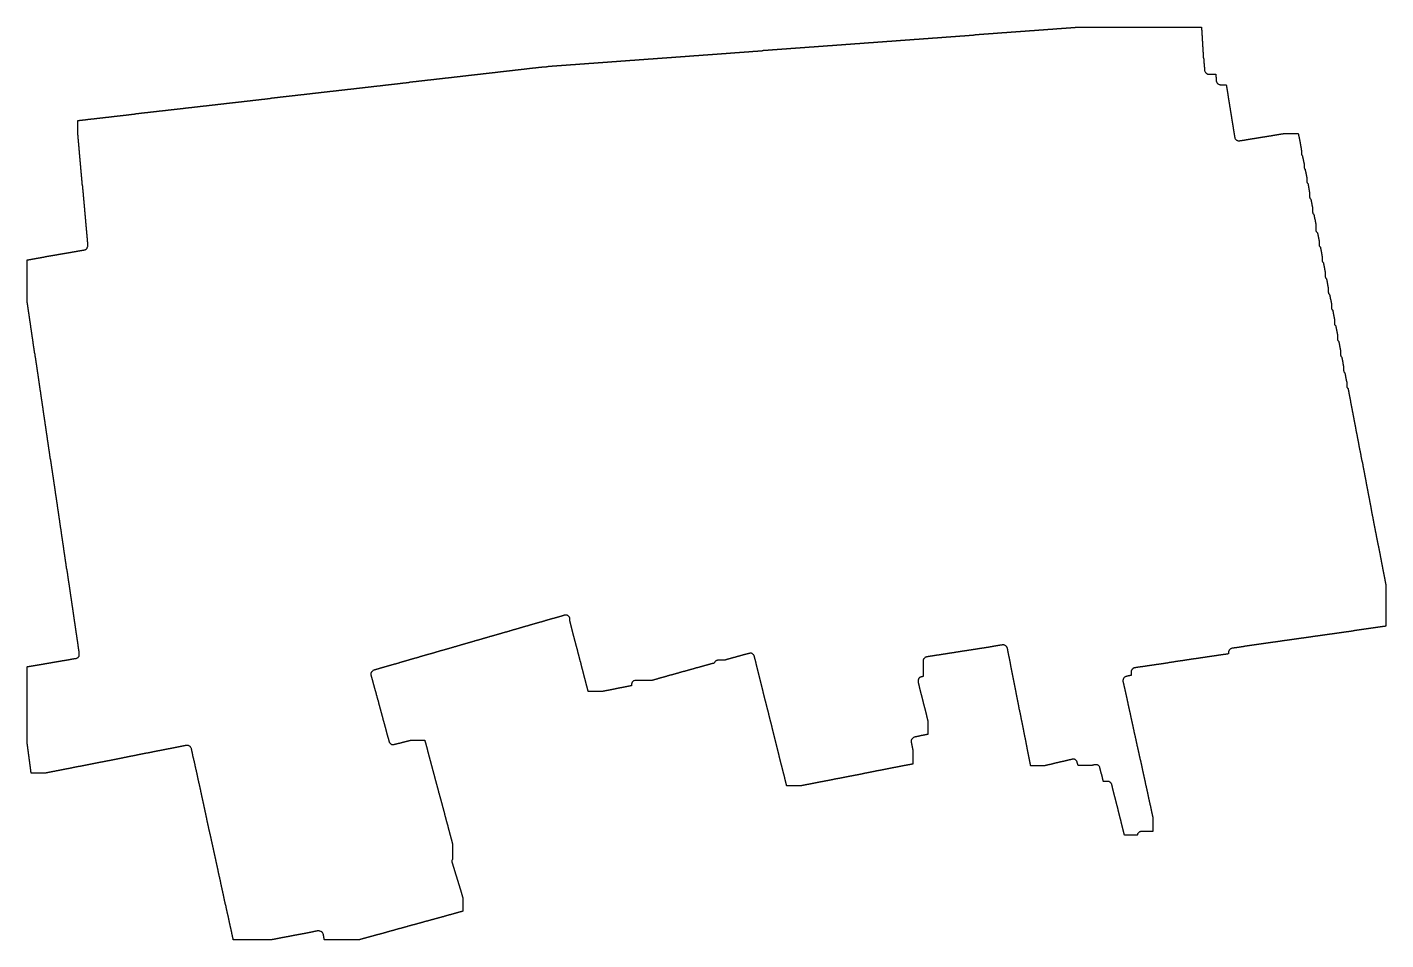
# Model space of a CAD drawing. Header units: metres. Extents: x -33615 to 181002, y 387 to 144548.
import ezdxf

# ---------------------------------------------------------------- set-up
doc = ezdxf.new("R2010")
doc.units = ezdxf.units.M
doc.layers.add('alpha_boundary_shrunk', color=7, linetype='Continuous')

msp = doc.modelspace()

# ---------------------------------------------------------------- linework, layer by layer
at = {"layer": 'alpha_boundary_shrunk', "color": 1}
msp.add_lwpolyline([(-33615, 43522), (-33611, 43523), (-33569, 43542), (-33567, 43543), (-33470, 43543), (-33424, 43545), (-33378, 43552), (-33333, 43562), (-33289, 43577), (-33246, 43596), (-33244, 43597), (-33147, 43597), (-33101, 43599), (-33055, 43605), (-33010, 43616), (-32966, 43631), (-32924, 43650), (-32922, 43651), (-32825, 43651), (-32778, 43653), (-32732, 43659), (-32687, 43670), (-32643, 43685), (-32601, 43703), (-32599, 43704), (-32556, 43704), (-32509, 43707), (-32464, 43713), (-32418, 43724), (-32374, 43738), (-32332, 43757), (-32330, 43758), (-32233, 43758), (-32187, 43760), (-32141, 43767), (-32096, 43777), (-32052, 43792), (-32009, 43811), (-32007, 43812), (-31910, 43812), (-31864, 43814), (-31818, 43821), (-31773, 43831), (-31729, 43846), (-31687, 43865), (-31685, 43866), (-31588, 43866), (-31541, 43868), (-31495, 43874), (-31450, 43885), (-31406, 43900), (-31364, 43919), (-31362, 43920), (-31265, 43920), (-31219, 43922), (-31173, 43928), (-31128, 43939), (-31084, 43954), (-31041, 43972), (-31039, 43973), (-30996, 43973), (-30950, 43976), (-30904, 43982), (-30859, 43993), (-30815, 44007), (-30772, 44026), (-30770, 44027), (-30673, 44027), (-30627, 44029), (-30581, 44036), (-30536, 44046), (-30492, 44061), (-30450, 44080), (-30448, 44081), (-30351, 44081), (-30304, 44083), (-30258, 44090), (-30213, 44100), (-30169, 44115), (-30127, 44134), (-30125, 44135), (-30028, 44135), (-29982, 44137), (-29936, 44143), (-29891, 44154), (-29847, 44169), (-29804, 44188), (-29802, 44189), (-29759, 44189), (-29713, 44191), (-29667, 44197), (-29622, 44208), (-29578, 44223), (-29535, 44241), (-29533, 44242), (-29436, 44242), (-29390, 44244), (-29344, 44251), (-29299, 44262), (-29255, 44276), (-29213, 44295), (-29211, 44296), (-29114, 44296), (-29067, 44298), (-29021, 44305), (-28976, 44315), (-28932, 44330), (-28890, 44349), (-28888, 44350), (-28791, 44350), (-28745, 44352), (-28699, 44358), (-28654, 44369), (-28610, 44384), (-28567, 44403), (-28565, 44404), (-28468, 44404), (-28422, 44406), (-28376, 44412), (-28331, 44423), (-28287, 44438), (-28245, 44456), (-28243, 44457), (-28199, 44457), (-28153, 44460), (-28107, 44466), (-28062, 44477), (-28018, 44491), (-27976, 44510), (-27974, 44511), (-27877, 44511), (-27830, 44513), (-27784, 44520), (-27739, 44530), (-27695, 44545), (-27653, 44564), (-27651, 44565), (-27554, 44565), (-27508, 44567), (-27462, 44574), (-27417, 44584), (-27373, 44599), (-27330, 44618), (-27328, 44619), (-27231, 44619), (-27185, 44621), (-27139, 44627), (-27094, 44638), (-27050, 44653), (-27008, 44672), (-27006, 44673), (-26962, 44673), (-26916, 44675), (-26870, 44681), (-26825, 44692), (-26781, 44707), (-26739, 44725), (-26737, 44726), (-26640, 44726), (-26593, 44728), (-26547, 44735), (-26502, 44746), (-26458, 44760), (-26416, 44779), (-26414, 44780), (-26317, 44780), (-26271, 44782), (-26225, 44789), (-26180, 44799), (-26136, 44814), (-26093, 44833), (-26091, 44834), (-25994, 44834), (-25948, 44836), (-25902, 44842), (-25857, 44853), (-25813, 44868), (-25771, 44887), (-25663, 44940), (-25619, 44965), (-25578, 44994), (-25540, 45027), (-25506, 45064), (-25475, 45104), (-25449, 45147), (-25427, 45192), (-25409, 45239), (-25397, 45288), (-25389, 45337), (-25387, 45388), (-25387, 45818), (-25389, 45864), (-25395, 45910), (-25406, 45955), (-25421, 45999), (-25439, 46042), (-25440, 46044), (-25440, 46141), (-25443, 46187), (-25449, 46233), (-25460, 46278), (-25474, 46322), (-25493, 46364), (-25494, 46366), (-25494, 46517), (-25496, 46563), (-25503, 46609), (-25513, 46654), (-25528, 46698), (-25547, 46741), (-25548, 46743), (-25548, 46894), (-25550, 46940), (-25556, 46986), (-25567, 47031), (-25582, 47075), (-25601, 47117), (-25602, 47119), (-25602, 47270), (-25604, 47316), (-25610, 47362), (-25621, 47407), (-25636, 47451), (-25654, 47494), (-25655, 47496), (-25655, 47593), (-25658, 47639), (-25664, 47685), (-25675, 47730), (-25689, 47774), (-25708, 47816), (-25709, 47818), (-25709, 47969), (-25711, 48016), (-25718, 48061), (-25728, 48107), (-25743, 48151), (-25762, 48193), (-25763, 48195), (-25763, 48346), (-25765, 48392), (-25772, 48438), (-25782, 48483), (-25797, 48527), (-25816, 48569), (-25817, 48571), (-25817, 48722), (-25819, 48769), (-25825, 48814), (-25836, 48860), (-25851, 48903), (-25870, 48946), (-25871, 48948), (-25871, 49045), (-25873, 49091), (-25879, 49137), (-25890, 49182), (-25905, 49226), (-25923, 49269), (-25924, 49271), (-25924, 49421), (-25927, 49468), (-25933, 49514), (-25944, 49559), (-25958, 49603), (-25977, 49645), (-25978, 49647), (-25978, 49798), (-25980, 49844), (-25987, 49890), (-25997, 49935), (-26012, 49979), (-26031, 50022), (-26032, 50024), (-26032, 50174), (-26034, 50221), (-26041, 50267), (-26051, 50312), (-26066, 50356), (-26085, 50398), (-26086, 50400), (-26086, 50497), (-26088, 50543), (-26094, 50589), (-26105, 50634), (-26120, 50678), (-26139, 50721), (-26140, 50723), (-26140, 50874), (-26142, 50920), (-26148, 50966), (-26159, 51011), (-26174, 51055), (-26192, 51097), (-26193, 51099), (-26193, 51250), (-26195, 51296), (-26202, 51342), (-26213, 51387), (-26227, 51431), (-26246, 51474), (-26247, 51476), (-26247, 51573), (-26249, 51619), (-26256, 51665), (-26266, 51710), (-26281, 51754), (-26300, 51796), (-26301, 51798), (-26301, 51949), (-26303, 51996), (-26309, 52041), (-26320, 52087), (-26335, 52130), (-26354, 52173), (-26355, 52175), (-26355, 52326), (-26357, 52372), (-26363, 52418), (-26374, 52463), (-26389, 52507), (-26407, 52549), (-26408, 52551), (-26408, 52702), (-26411, 52749), (-26417, 52794), (-26428, 52840), (-26442, 52883), (-26461, 52926), (-26462, 52928), (-26462, 53025), (-26464, 53071), (-26471, 53117), (-26481, 53162), (-26496, 53206), (-26515, 53249), (-26516, 53251), (-26516, 53401), (-26518, 53448), (-26525, 53494), (-26535, 53539), (-26550, 53583), (-26569, 53625), (-26570, 53627), (-26570, 53778), (-26572, 53824), (-26578, 53870), (-26589, 53915), (-26604, 53959), (-26623, 54001), (-26624, 54003), (-26624, 54154), (-26626, 54201), (-26632, 54247), (-26643, 54292), (-26658, 54336), (-26676, 54378), (-26677, 54380), (-26677, 54477), (-26680, 54523), (-26686, 54569), (-26697, 54614), (-26711, 54658), (-26730, 54701), (-26731, 54703), (-26731, 54854), (-26733, 54900), (-26740, 54946), (-26750, 54991), (-26765, 55035), (-26784, 55077), (-26785, 55079), (-26785, 55230), (-26787, 55276), (-26794, 55322), (-26804, 55367), (-26819, 55411), (-26838, 55454), (-26839, 55456), (-26839, 55607), (-26841, 55653), (-26847, 55699), (-26858, 55744), (-26873, 55788), (-26892, 55830), (-26893, 55832), (-26893, 55929), (-26895, 55976), (-26901, 56021), (-26912, 56067), (-26927, 56110), (-26945, 56153), (-26946, 56155), (-26946, 56306), (-26948, 56352), (-26955, 56398), (-26966, 56443), (-26980, 56487), (-26999, 56529), (-27000, 56531), (-27000, 56682), (-27002, 56728), (-27009, 56774), (-27019, 56819), (-27034, 56863), (-27053, 56906), (-27054, 56908), (-27054, 57005), (-27056, 57051), (-27062, 57097), (-27073, 57142), (-27088, 57186), (-27107, 57228), (-27108, 57230), (-27108, 57381), (-27110, 57428), (-27116, 57474), (-27127, 57519), (-27142, 57563), (-27160, 57605), (-27161, 57607), (-27161, 57758), (-27164, 57804), (-27170, 57850), (-27181, 57895), (-27195, 57939), (-27214, 57981), (-27215, 57983), (-27215, 58134), (-27217, 58181), (-27224, 58227), (-27234, 58272), (-27249, 58316), (-27268, 58358), (-27269, 58360), (-27269, 58457), (-27271, 58503), (-27278, 58549), (-27288, 58594), (-27303, 58638), (-27322, 58681), (-27323, 58683), (-27323, 58834), (-27325, 58880), (-27331, 58926), (-27342, 58971), (-27357, 59015), (-27376, 59057), (-27377, 59059), (-27377, 59210), (-27379, 59256), (-27385, 59302), (-27396, 59347), (-27411, 59391), (-27429, 59434), (-27430, 59436), (-27430, 59586), (-27432, 59633), (-27439, 59679), (-27450, 59724), (-27464, 59768), (-27483, 59810), (-27484, 59812), (-27484, 59909), (-27486, 59955), (-27493, 60001), (-27503, 60046), (-27518, 60090), (-27537, 60133), (-27538, 60135), (-27538, 60286), (-27540, 60332), (-27546, 60378), (-27557, 60423), (-27572, 60467), (-27591, 60509), (-27592, 60511), (-27592, 60662), (-27594, 60708), (-27600, 60754), (-27611, 60799), (-27626, 60843), (-27644, 60886), (-27645, 60888), (-27645, 61039), (-27648, 61085), (-27654, 61131), (-27665, 61176), (-27679, 61220), (-27698, 61262), (-27699, 61264), (-27699, 61361), (-27701, 61408), (-27708, 61454), (-27718, 61499), (-27733, 61543), (-27752, 61585), (-27753, 61587), (-27753, 61738), (-27755, 61784), (-27762, 61830), (-27772, 61875), (-27787, 61919), (-27806, 61961), (-27807, 61963), (-27807, 62114), (-27809, 62161), (-27815, 62206), (-27826, 62252), (-27841, 62296), (-27860, 62338), (-27861, 62340), (-27861, 62491), (-27863, 62537), (-27869, 62583), (-27880, 62628), (-27895, 62672), (-27913, 62714), (-27914, 62716), (-27914, 62813), (-27917, 62860), (-27923, 62906), (-27934, 62951), (-27948, 62995), (-27967, 63037), (-27968, 63039), (-27968, 63190), (-27970, 63236), (-27977, 63282), (-27987, 63327), (-28002, 63371), (-28021, 63414), (-28022, 63416), (-28022, 63566), (-28024, 63613), (-28031, 63659), (-28041, 63704), (-28056, 63748), (-28075, 63790), (-28076, 63792), (-28076, 63889), (-28078, 63935), (-28084, 63981), (-28095, 64026), (-28110, 64070), (-28129, 64113), (-28130, 64115), (-28130, 64266), (-28132, 64312), (-28138, 64358), (-28149, 64403), (-28164, 64447), (-28182, 64489), (-28183, 64491), (-28183, 64642), (-28185, 64688), (-28192, 64734), (-28203, 64779), (-28217, 64823), (-28236, 64866), (-28237, 64868), (-28237, 65019), (-28239, 65065), (-28246, 65111), (-28256, 65156), (-28271, 65200), (-28290, 65242), (-28291, 65244), (-28291, 65341), (-28293, 65388), (-28299, 65433), (-28310, 65479), (-28325, 65523), (-28344, 65565), (-28345, 65567), (-28345, 65718), (-28347, 65764), (-28353, 65810), (-28364, 65855), (-28379, 65899), (-28397, 65941), (-28398, 65943), (-28398, 66094), (-28401, 66141), (-28407, 66186), (-28418, 66232), (-28432, 66275), (-28451, 66318), (-28452, 66320), (-28452, 66471), (-28454, 66517), (-28461, 66563), (-28471, 66608), (-28486, 66652), (-28505, 66694), (-28506, 66696), (-28506, 66793), (-28508, 66840), (-28515, 66886), (-28525, 66931), (-28540, 66975), (-28559, 67017), (-28560, 67019), (-28560, 67170), (-28562, 67216), (-28568, 67262), (-28579, 67307), (-28594, 67351), (-28613, 67394), (-28614, 67396), (-28614, 67546), (-28616, 67593), (-28622, 67639), (-28633, 67684), (-28648, 67728), (-28666, 67770), (-28667, 67772), (-28667, 67923), (-28670, 67969), (-28676, 68015), (-28687, 68060), (-28701, 68104), (-28720, 68146), (-28721, 68148), (-28721, 68246), (-28723, 68292), (-28730, 68338), (-28740, 68383), (-28755, 68427), (-28774, 68469), (-28775, 68471), (-28775, 68622), (-28777, 68668), (-28783, 68714), (-28794, 68759), (-28809, 68803), (-28828, 68846), (-28829, 68848), (-28829, 68999), (-28831, 69045), (-28837, 69091), (-28848, 69136), (-28863, 69180), (-28881, 69222), (-28882, 69224), (-28882, 69321), (-28885, 69368), (-28891, 69413), (-28902, 69459), (-28916, 69502), (-28935, 69545), (-28936, 69547), (-28936, 69698), (-28938, 69744), (-28945, 69790), (-28955, 69835), (-28970, 69879), (-28989, 69921), (-28990, 69923), (-28990, 70074), (-28992, 70121), (-28999, 70166), (-29009, 70212), (-29024, 70255), (-29043, 70298), (-29044, 70300), (-29044, 70451), (-29046, 70497), (-29052, 70543), (-29063, 70588), (-29078, 70632), (-29097, 70674), (-29098, 70676), (-29098, 70773), (-29100, 70820), (-29106, 70866), (-29117, 70911), (-29132, 70955), (-29150, 70997), (-29151, 70999), (-29151, 71150), (-29154, 71196), (-29160, 71242), (-29171, 71287), (-29185, 71331), (-29204, 71373), (-29205, 71375), (-29205, 71526), (-29207, 71573), (-29214, 71619), (-29224, 71664), (-29239, 71708), (-29258, 71750), (-29259, 71752), (-29259, 71903), (-29261, 71949), (-29268, 71995), (-29278, 72040), (-29293, 72084), (-29312, 72126), (-29313, 72128), (-29313, 72226), (-29315, 72272), (-29321, 72318), (-29332, 72363), (-29347, 72407), (-29366, 72449), (-29367, 72451), (-29367, 72602), (-29369, 72648), (-29375, 72694), (-29386, 72739), (-29401, 72783), (-29419, 72826), (-29420, 72828), (-29420, 72979), (-29422, 73025), (-29429, 73071), (-29440, 73116), (-29454, 73160), (-29473, 73202), (-29474, 73204), (-29474, 73355), (-29476, 73401), (-29483, 73447), (-29493, 73492), (-29508, 73536), (-29527, 73579), (-29528, 73581), (-29528, 73678), (-29530, 73724), (-29536, 73770), (-29547, 73815), (-29562, 73859), (-29581, 73901), (-29582, 73903), (-29582, 74054), (-29584, 74100), (-29590, 74146), (-29601, 74191), (-29616, 74235), (-29634, 74278), (-29635, 74280), (-29635, 74431), (-29638, 74477), (-29644, 74523), (-29655, 74568), (-29669, 74612), (-29688, 74654), (-29689, 74656), (-29689, 74753), (-29691, 74800), (-29698, 74846), (-29708, 74891), (-29723, 74935), (-29742, 74977), (-29743, 74979), (-29743, 75130), (-29745, 75176), (-29752, 75222), (-29762, 75267), (-29777, 75311), (-29796, 75353), (-29797, 75355), (-29797, 75506), (-29799, 75553), (-29805, 75599), (-29816, 75644), (-29831, 75688), (-29850, 75730), (-29851, 75732), (-29851, 75883), (-29853, 75929), (-29859, 75975), (-29870, 76020), (-29885, 76064), (-29903, 76106), (-29904, 76108), (-29904, 76206), (-29907, 76252), (-29913, 76298), (-29924, 76343), (-29938, 76387), (-29957, 76429), (-29958, 76431), (-29958, 76582), (-29960, 76628), (-29967, 76674), (-29977, 76719), (-29992, 76763), (-30011, 76806), (-30012, 76808), (-30012, 76958), (-30014, 77005), (-30021, 77051), (-30031, 77096), (-30046, 77140), (-30065, 77182), (-30066, 77184), (-30066, 77335), (-30068, 77381), (-30074, 77427), (-30085, 77472), (-30100, 77516), (-30119, 77559), (-30120, 77561), (-30120, 77658), (-30122, 77704), (-30128, 77750), (-30139, 77795), (-30154, 77839), (-30172, 77881), (-30173, 77883), (-30173, 78034), (-30175, 78080), (-30182, 78126), (-30193, 78171), (-30207, 78215), (-30226, 78258), (-30227, 78260), (-30227, 78411), (-30229, 78457), (-30236, 78503), (-30246, 78548), (-30261, 78592), (-30280, 78634), (-30281, 78636), (-30281, 78787), (-30283, 78833), (-30289, 78879), (-30300, 78924), (-30315, 78968), (-30334, 79011), (-30335, 79013), (-30335, 79110), (-30337, 79156), (-30343, 79202), (-30354, 79247), (-30369, 79291), (-30387, 79333), (-30388, 79335), (-30388, 79486), (-30391, 79533), (-30397, 79578), (-30408, 79624), (-30422, 79668), (-30441, 79710), (-30442, 79712), (-30442, 79863), (-30444, 79909), (-30451, 79955), (-30461, 80000), (-30476, 80044), (-30495, 80086), (-30496, 80088), (-30496, 80185), (-30498, 80232), (-30505, 80278), (-30515, 80323), (-30530, 80367), (-30549, 80409), (-30550, 80411), (-30550, 80562), (-30552, 80608), (-30558, 80654), (-30569, 80699), (-30584, 80743), (-30603, 80786), (-30604, 80788), (-30604, 80938), (-30606, 80985), (-30612, 81031), (-30623, 81076), (-30638, 81120), (-30656, 81162), (-30657, 81164), (-30657, 81315), (-30659, 81361), (-30666, 81407), (-30677, 81452), (-30691, 81496), (-30710, 81539), (-30711, 81541), (-30711, 81638), (-30713, 81684), (-30720, 81730), (-30730, 81775), (-30745, 81819), (-30764, 81861), (-30765, 81863), (-30765, 82014), (-30767, 82060), (-30773, 82106), (-30784, 82151), (-30799, 82195), (-30818, 82238), (-30819, 82240), (-30819, 82391), (-30821, 82437), (-30827, 82483), (-30838, 82528), (-30853, 82572), (-30871, 82614), (-30872, 82616), (-30872, 82767), (-30875, 82813), (-30881, 82859), (-30892, 82904), (-30906, 82948), (-30925, 82991), (-30926, 82993), (-30926, 83090), (-30928, 83136), (-30935, 83182), (-30945, 83227), (-30960, 83271), (-30979, 83313), (-30980, 83315), (-30980, 83466), (-30982, 83513), (-30989, 83558), (-30999, 83604), (-31014, 83647), (-31033, 83690), (-31034, 83692), (-31034, 83843), (-31036, 83889), (-31042, 83935), (-31053, 83980), (-31068, 84024), (-31087, 84066), (-31088, 84068), (-31088, 84219), (-31090, 84266), (-31096, 84311), (-31107, 84357), (-31122, 84400), (-31140, 84443), (-31141, 84445), (-31141, 84542), (-31144, 84588), (-31150, 84634), (-31161, 84679), (-31175, 84723), (-31194, 84766), (-31195, 84768), (-31195, 84918), (-31197, 84965), (-31204, 85011), (-31214, 85056), (-31229, 85100), (-31248, 85142), (-31249, 85144), (-31249, 85295), (-31251, 85341), (-31258, 85387), (-31268, 85432), (-31283, 85476), (-31302, 85518), (-31303, 85520), (-31303, 85618), (-31305, 85664), (-31311, 85710), (-31322, 85755), (-31337, 85799), (-31356, 85841), (-31357, 85843), (-31357, 85994), (-31359, 86040), (-31365, 86086), (-31376, 86131), (-31391, 86175), (-31409, 86218), (-31410, 86220), (-31410, 86371), (-31412, 86417), (-31419, 86463), (-31430, 86508), (-31444, 86552), (-31463, 86594), (-31464, 86596), (-31464, 86747), (-31466, 86793), (-31473, 86839), (-31483, 86884), (-31498, 86928), (-31517, 86971), (-31518, 86973), (-31518, 87070), (-31520, 87116), (-31526, 87162), (-31537, 87207), (-31552, 87251), (-31571, 87293), (-31572, 87295), (-31572, 87446), (-31574, 87493), (-31580, 87538), (-31591, 87584), (-31606, 87627), (-31624, 87670), (-31625, 87672), (-31625, 87823), (-31628, 87869), (-31634, 87915), (-31645, 87960), (-31659, 88004), (-31678, 88046), (-31679, 88048), (-31679, 88199), (-31681, 88245), (-31688, 88291), (-31698, 88336), (-31713, 88380), (-31732, 88423), (-31733, 88425), (-31733, 88522), (-31735, 88568), (-31742, 88614), (-31752, 88659), (-31767, 88703), (-31786, 88745), (-31787, 88747), (-31787, 88898), (-31789, 88945), (-31795, 88991), (-31806, 89036), (-31821, 89080), (-31840, 89122), (-31841, 89124), (-31841, 89275), (-31843, 89321), (-31849, 89367), (-31860, 89412), (-31875, 89456), (-31893, 89498), (-31894, 89500), (-31894, 89651), (-31896, 89698), (-31903, 89744), (-31914, 89789), (-31928, 89833), (-31947, 89875), (-31948, 89877), (-31948, 89974), (-31950, 90020), (-31957, 90066), (-31967, 90111), (-31982, 90155), (-32001, 90198), (-32002, 90200), (-32002, 90351), (-32004, 90397), (-32010, 90443), (-32021, 90488), (-32036, 90532), (-32055, 90574), (-32056, 90576), (-32056, 90727), (-32058, 90773), (-32064, 90819), (-32075, 90864), (-32090, 90908), (-32108, 90951), (-32109, 90953), (-32109, 91103), (-32112, 91150), (-32118, 91196), (-32129, 91241), (-32143, 91285), (-32162, 91327), (-32163, 91329), (-32163, 91426), (-32165, 91472), (-32172, 91518), (-32182, 91563), (-32197, 91607), (-32216, 91650), (-32217, 91652), (-32217, 91803), (-32219, 91849), (-32226, 91895), (-32236, 91940), (-32251, 91984), (-32270, 92026), (-32271, 92028), (-32271, 92179), (-32273, 92225), (-32279, 92271), (-32290, 92316), (-32305, 92360), (-32324, 92403), (-32325, 92405), (-32325, 92502), (-32327, 92548), (-32333, 92594), (-32344, 92639), (-32359, 92683), (-32377, 92725), (-32378, 92727), (-32378, 92878), (-32381, 92925), (-32387, 92971), (-32398, 93016), (-32412, 93060), (-32431, 93102), (-32432, 93104), (-32432, 93255), (-32434, 93301), (-32441, 93347), (-32451, 93392), (-32466, 93436), (-32485, 93478), (-32486, 93480), (-32486, 93631), (-32488, 93678), (-32495, 93723), (-32505, 93769), (-32520, 93813), (-32539, 93855), (-32540, 93857), (-32540, 93954), (-32542, 94000), (-32548, 94046), (-32559, 94091), (-32574, 94135), (-32593, 94178), (-32594, 94180), (-32594, 94330), (-32596, 94377), (-32602, 94423), (-32613, 94468), (-32628, 94512), (-32646, 94554), (-32647, 94556), (-32647, 94707), (-32649, 94753), (-32656, 94799), (-32667, 94844), (-32681, 94888), (-32700, 94931), (-32701, 94933), (-32701, 95083), (-32703, 95130), (-32710, 95176), (-32720, 95221), (-32735, 95265), (-32754, 95307), (-32755, 95309), (-32755, 95406), (-32757, 95452), (-32763, 95498), (-32774, 95543), (-32789, 95587), (-32808, 95630), (-32809, 95632), (-32809, 95783), (-32811, 95829), (-32817, 95875), (-32828, 95920), (-32843, 95964), (-32861, 96006), (-32862, 96008), (-32862, 96159), (-32865, 96205), (-32871, 96251), (-32882, 96296), (-32896, 96340), (-32915, 96383), (-32916, 96385), (-32916, 96536), (-32918, 96582), (-32925, 96628), (-32935, 96673), (-32950, 96717), (-32969, 96759), (-32970, 96761), (-32970, 96858), (-32972, 96905), (-32979, 96950), (-32989, 96996), (-33004, 97040), (-33023, 97082), (-33024, 97084), (-33024, 97235), (-33026, 97281), (-33032, 97327), (-33043, 97372), (-33058, 97416), (-33077, 97458), (-33078, 97460), (-33078, 97611), (-33080, 97658), (-33086, 97703), (-33097, 97749), (-33112, 97792), (-33130, 97835), (-33131, 97837), (-33131, 97934), (-33134, 97980), (-33140, 98026), (-33151, 98071), (-33165, 98115), (-33184, 98158), (-33185, 98160), (-33185, 98310), (-33187, 98357), (-33194, 98403), (-33204, 98448), (-33219, 98492), (-33238, 98534), (-33239, 98536), (-33239, 98687), (-33241, 98733), (-33248, 98779), (-33258, 98824), (-33273, 98868), (-33292, 98911), (-33293, 98913), (-33293, 99063), (-33295, 99110), (-33301, 99156), (-33312, 99201), (-33327, 99245), (-33346, 99287), (-33346, 99289), (-33346, 99386), (-33349, 99432), (-33355, 99478), (-33366, 99523), (-33381, 99567), (-33399, 99610), (-33400, 99612), (-33400, 99763), (-33402, 99809), (-33409, 99855), (-33420, 99900), (-33434, 99944), (-33453, 99986), (-33454, 99988), (-33454, 100139), (-33456, 100185), (-33463, 100231), (-33473, 100276), (-33488, 100320), (-33507, 100363), (-33508, 100365), (-33508, 100516), (-33510, 100562), (-33516, 100608), (-33527, 100653), (-33542, 100697), (-33561, 100739), (-33562, 100741), (-33562, 100838), (-33564, 100885), (-33570, 100930), (-33581, 100976), (-33596, 101019), (-33614, 101062), (-33615, 101064), (-33615, 107776), (-33602, 107780), (-33558, 107794), (-33515, 107813), (-33513, 107814), (-33470, 107814), (-33424, 107816), (-33378, 107823), (-33333, 107833), (-33289, 107848), (-33246, 107867), (-33244, 107868), (-33147, 107868), (-33101, 107870), (-33055, 107876), (-33010, 107887), (-32966, 107902), (-32924, 107921), (-32922, 107922), (-32825, 107922), (-32778, 107924), (-32732, 107930), (-32687, 107941), (-32643, 107956), (-32601, 107974), (-32599, 107975), (-32502, 107975), (-32456, 107978), (-32410, 107984), (-32365, 107995), (-32321, 108009), (-32278, 108028), (-32276, 108029), (-32233, 108029), (-32187, 108031), (-32141, 108038), (-32096, 108048), (-32052, 108063), (-32009, 108082), (-32007, 108083), (-31910, 108083), (-31864, 108085), (-31818, 108092), (-31773, 108102), (-31729, 108117), (-31687, 108136), (-31685, 108137), (-31588, 108137), (-31541, 108139), (-31495, 108145), (-31450, 108156), (-31406, 108171), (-31364, 108190), (-31362, 108191), (-31319, 108191), (-31272, 108193), (-31226, 108199), (-31181, 108210), (-31137, 108225), (-31095, 108243), (-31093, 108244), (-30996, 108244), (-30950, 108247), (-30904, 108253), (-30859, 108264), (-30815, 108278), (-30772, 108297), (-30770, 108298), (-30673, 108298), (-30627, 108300), (-30581, 108307), (-30536, 108317), (-30492, 108332), (-30450, 108351), (-30448, 108352), (-30351, 108352), (-30304, 108354), (-30258, 108361), (-30213, 108371), (-30169, 108386), (-30127, 108405), (-30125, 108406), (-30082, 108406), (-30035, 108408), (-29989, 108414), (-29944, 108425), (-29900, 108440), (-29858, 108459), (-29856, 108460), (-29759, 108460), (-29713, 108462), (-29667, 108468), (-29622, 108479), (-29578, 108494), (-29535, 108512), (-29533, 108513), (-29436, 108513), (-29390, 108515), (-29344, 108522), (-29299, 108533), (-29255, 108547), (-29213, 108566), (-29211, 108567), (-29114, 108567), (-29067, 108569), (-29021, 108576), (-28976, 108586), (-28932, 108601), (-28890, 108620), (-28888, 108621), (-28845, 108621), (-28798, 108623), (-28752, 108629), (-28707, 108640), (-28663, 108655), (-28621, 108674), (-28619, 108675), (-28522, 108675), (-28476, 108677), (-28430, 108683), (-28385, 108694), (-28341, 108709), (-28298, 108727), (-28296, 108728), (-28199, 108728), (-28153, 108731), (-28107, 108737), (-28062, 108748), (-28018, 108762), (-27976, 108781), (-27974, 108782), (-27877, 108782), (-27830, 108784), (-27784, 108791), (-27739, 108801), (-27695, 108816), (-27653, 108835), (-27651, 108836), (-27608, 108836), (-27561, 108838), (-27515, 108845), (-27470, 108855), (-27426, 108870), (-27384, 108889), (-27382, 108890), (-27285, 108890), (-27239, 108892), (-27193, 108898), (-27148, 108909), (-27104, 108924), (-27061, 108943), (-27059, 108944), (-26962, 108944), (-26916, 108946), (-26870, 108952), (-26825, 108963), (-26781, 108978), (-26739, 108996), (-26737, 108997), (-26693, 108997), (-26647, 109000), (-26601, 109006), (-26556, 109017), (-26512, 109031), (-26470, 109050), (-26468, 109051), (-26371, 109051), (-26324, 109053), (-26278, 109060), (-26233, 109070), (-26189, 109085), (-26147, 109104), (-26145, 109105), (-26048, 109105), (-26002, 109107), (-25956, 109114), (-25911, 109124), (-25867, 109139), (-25824, 109158), (-25822, 109159), (-25725, 109159), (-25679, 109161), (-25633, 109167), (-25588, 109178), (-25544, 109193), (-25502, 109212), (-25500, 109213), (-25456, 109213), (-25410, 109215), (-25364, 109221), (-25319, 109232), (-25275, 109247), (-25233, 109265), (-25231, 109266), (-25134, 109266), (-25087, 109268), (-25041, 109275), (-24996, 109286), (-24952, 109300), (-24910, 109319), (-24908, 109320), (-24811, 109320), (-24765, 109322), (-24719, 109329), (-24674, 109339), (-24630, 109354), (-24587, 109373), (-24584, 109374), (-24548, 109376), (-24500, 109383), (-24454, 109394), (-24408, 109410), (-24365, 109430), (-24323, 109455), (-24284, 109483), (-24248, 109514), (-24215, 109549), (-24186, 109587), (-24160, 109628), (-24139, 109671), (-24121, 109716), (-24068, 109877), (-24053, 109929), (-24045, 109982), (-24042, 110035), (-24042, 110519), (-24044, 110566), (-24051, 110611), (-24061, 110657), (-24076, 110700), (-24095, 110743), (-24096, 110745), (-24096, 111111), (-24098, 111157), (-24104, 111203), (-24115, 111248), (-24130, 111292), (-24149, 111334), (-24150, 111336), (-24150, 111702), (-24152, 111749), (-24158, 111795), (-24169, 111840), (-24184, 111884), (-24202, 111926), (-24203, 111928), (-24203, 112294), (-24205, 112340), (-24212, 112386), (-24223, 112431), (-24237, 112475), (-24256, 112518), (-24257, 112520), (-24257, 112886), (-24259, 112932), (-24266, 112978), (-24276, 113023), (-24291, 113067), (-24310, 113109), (-24311, 113111), (-24311, 113477), (-24313, 113524), (-24319, 113570), (-24330, 113615), (-24345, 113659), (-24364, 113701), (-24365, 113703), (-24365, 114069), (-24367, 114115), (-24373, 114161), (-24384, 114206), (-24399, 114250), (-24417, 114293), (-24418, 114295), (-24418, 114661), (-24421, 114707), (-24427, 114753), (-24438, 114798), (-24452, 114842), (-24471, 114884), (-24472, 114886), (-24472, 115306), (-24474, 115352), (-24481, 115398), (-24491, 115443), (-24506, 115487), (-24525, 115530), (-24526, 115532), (-24526, 115898), (-24528, 115944), (-24535, 115990), (-24545, 116035), (-24560, 116079), (-24579, 116121), (-24580, 116123), (-24580, 116489), (-24582, 116535), (-24588, 116581), (-24599, 116627), (-24614, 116670), (-24633, 116713), (-24634, 116715), (-24634, 117081), (-24636, 117127), (-24642, 117173), (-24653, 117218), (-24668, 117262), (-24686, 117304), (-24687, 117306), (-24687, 117672), (-24690, 117719), (-24696, 117765), (-24707, 117810), (-24721, 117854), (-24740, 117896), (-24741, 117898), (-24741, 118264), (-24743, 118310), (-24750, 118356), (-24760, 118401), (-24775, 118445), (-24794, 118488), (-24795, 118490), (-24795, 118856), (-24797, 118902), (-24804, 118948), (-24814, 118993), (-24829, 119037), (-24848, 119079), (-24849, 119081), (-24849, 119447), (-24851, 119494), (-24857, 119539), (-24868, 119585), (-24883, 119629), (-24902, 119671), (-24903, 119673), (-24903, 120093), (-24905, 120139), (-24911, 120185), (-24922, 120230), (-24937, 120274), (-24955, 120316), (-24956, 120318), (-24956, 120684), (-24958, 120731), (-24965, 120776), (-24976, 120822), (-24990, 120866), (-25009, 120908), (-25010, 120910), (-25010, 121276), (-25012, 121322), (-25019, 121368), (-25029, 121413), (-25044, 121457), (-25063, 121500), (-25064, 121502), (-25064, 121868), (-25066, 121914), (-25072, 121960), (-25083, 122005), (-25098, 122049), (-25117, 122091), (-25118, 122093), (-25118, 122459), (-25120, 122505), (-25126, 122551), (-25137, 122596), (-25152, 122640), (-25170, 122683), (-25171, 122685), (-25171, 123051), (-25174, 123097), (-25180, 123143), (-25191, 123188), (-25205, 123232), (-25224, 123274), (-25225, 123276), (-25225, 123642), (-25227, 123689), (-25234, 123735), (-25244, 123780), (-25259, 123824), (-25278, 123866), (-25279, 123868), (-25279, 124234), (-25281, 124280), (-25288, 124326), (-25298, 124371), (-25313, 124415), (-25332, 124458), (-25333, 124460), (-25333, 124826), (-25335, 124872), (-25341, 124918), (-25352, 124963), (-25367, 125007), (-25386, 125049), (-25387, 125051), (-25387, 125471), (-25389, 125517), (-25395, 125563), (-25406, 125608), (-25421, 125652), (-25439, 125695), (-25440, 125697), (-25440, 126063), (-25443, 126109), (-25449, 126155), (-25460, 126200), (-25474, 126244), (-25493, 126286), (-25494, 126288), (-25494, 126654), (-25496, 126701), (-25503, 126746), (-25513, 126792), (-25528, 126835), (-25547, 126878), (-25548, 126880), (-25548, 127246), (-25550, 127292), (-25556, 127338), (-25567, 127383), (-25582, 127427), (-25601, 127469), (-25602, 127471), (-25602, 129811), (-25510, 129811), (-25464, 129814), (-25418, 129820), (-25373, 129831), (-25329, 129846), (-25286, 129864), (-25284, 129865), (-25026, 129865), (-24980, 129867), (-24934, 129874), (-24889, 129885), (-24845, 129899), (-24802, 129918), (-24800, 129919), (-24542, 129919), (-24496, 129921), (-24450, 129928), (-24405, 129938), (-24361, 129953), (-24318, 129972), (-24316, 129973), (-24112, 129973), (-24065, 129975), (-24020, 129981), (-23974, 129992), (-23930, 130007), (-23888, 130026), (-23886, 130027), (-23628, 130027), (-23581, 130029), (-23535, 130035), (-23490, 130046), (-23446, 130061), (-23404, 130079), (-23402, 130080), (-23144, 130080), (-23097, 130083), (-23051, 130089), (-23006, 130100), (-22962, 130114), (-22920, 130133), (-22918, 130134), (-22713, 130134), (-22667, 130136), (-22621, 130143), (-22576, 130153), (-22532, 130168), (-22490, 130187), (-22488, 130188), (-22229, 130188), (-22183, 130190), (-22137, 130197), (-22092, 130207), (-22048, 130222), (-22006, 130241), (-22004, 130242), (-21745, 130242), (-21699, 130244), (-21653, 130250), (-21608, 130261), (-21564, 130276), (-21522, 130295), (-21520, 130296), (-21315, 130296), (-21269, 130298), (-21223, 130304), (-21178, 130315), (-21134, 130330), (-21091, 130348), (-21089, 130349), (-20831, 130349), (-20785, 130351), (-20739, 130358), (-20694, 130369), (-20650, 130383), (-20607, 130402), (-20605, 130403), (-20347, 130403), (-20301, 130405), (-20255, 130412), (-20210, 130422), (-20166, 130437), (-20123, 130456), (-20121, 130457), (-19917, 130457), (-19870, 130459), (-19824, 130465), (-19779, 130476), (-19735, 130491), (-19693, 130510), (-19691, 130511), (-19433, 130511), (-19386, 130513), (-19340, 130519), (-19295, 130530), (-19251, 130545), (-19209, 130563), (-19207, 130564), (-18949, 130564), (-18902, 130567), (-18856, 130573), (-18811, 130584), (-18767, 130598), (-18725, 130617), (-18723, 130618), (-18518, 130618), (-18472, 130620), (-18426, 130627), (-18381, 130637), (-18337, 130652), (-18295, 130671), (-18293, 130672), (-18034, 130672), (-17988, 130674), (-17942, 130681), (-17897, 130691), (-17853, 130706), (-17811, 130725), (-17809, 130726), (-17550, 130726), (-17504, 130728), (-17458, 130734), (-17413, 130745), (-17369, 130760), (-17327, 130779), (-17325, 130780), (-17120, 130780), (-17074, 130782), (-17028, 130788), (-16983, 130799), (-16939, 130814), (-16896, 130832), (-16894, 130833), (-16636, 130833), (-16590, 130836), (-16544, 130842), (-16499, 130853), (-16455, 130867), (-16412, 130886), (-16410, 130887), (-16152, 130887), (-16106, 130889), (-16060, 130896), (-16014, 130906), (-15971, 130921), (-15928, 130940), (-15926, 130941), (-15722, 130941), (-15675, 130943), (-15629, 130950), (-15584, 130960), (-15540, 130975), (-15498, 130994), (-15496, 130995), (-15237, 130995), (-15191, 130997), (-15145, 131003), (-15100, 131014), (-15056, 131029), (-15014, 131048), (-15012, 131049), (-14753, 131049), (-14707, 131051), (-14661, 131057), (-14616, 131068), (-14572, 131083), (-14530, 131101), (-14528, 131102), (-14323, 131102), (-14277, 131104), (-14231, 131111), (-14186, 131122), (-14142, 131136), (-14100, 131155), (-14098, 131156), (-13839, 131156), (-13793, 131158), (-13747, 131165), (-13702, 131175), (-13658, 131190), (-13616, 131209), (-13614, 131210), (-13355, 131210), (-13309, 131212), (-13263, 131218), (-13218, 131229), (-13174, 131244), (-13131, 131263), (-13129, 131264), (-12925, 131264), (-12879, 131266), (-12833, 131272), (-12787, 131283), (-12744, 131298), (-12701, 131316), (-12699, 131317), (-12441, 131317), (-12394, 131320), (-12349, 131326), (-12303, 131337), (-12260, 131351), (-12217, 131370), (-12215, 131371), (-11957, 131371), (-11910, 131373), (-11865, 131380), (-11819, 131390), (-11775, 131405), (-11733, 131424), (-11731, 131425), (-11526, 131425), (-11480, 131427), (-11434, 131434), (-11389, 131444), (-11345, 131459), (-11303, 131478), (-11301, 131479), (-11042, 131479), (-10996, 131481), (-10950, 131487), (-10905, 131498), (-10861, 131513), (-10819, 131532), (-10817, 131533), (-10558, 131533), (-10512, 131535), (-10466, 131541), (-10421, 131552), (-10377, 131567), (-10335, 131585), (-10333, 131586), (-10128, 131586), (-10082, 131588), (-10036, 131595), (-9991, 131606), (-9947, 131620), (-9904, 131639), (-9902, 131640), (-9644, 131640), (-9598, 131642), (-9552, 131649), (-9507, 131659), (-9463, 131674), (-9420, 131693), (-9418, 131694), (-9160, 131694), (-9114, 131696), (-9068, 131702), (-9023, 131713), (-8979, 131728), (-8936, 131747), (-8934, 131748), (-8730, 131748), (-8683, 131750), (-8638, 131756), (-8592, 131767), (-8548, 131782), (-8506, 131800), (-8504, 131801), (-8246, 131801), (-8199, 131804), (-8153, 131810), (-8108, 131821), (-8064, 131835), (-8022, 131854), (-8020, 131855), (-7762, 131855), (-7715, 131857), (-7669, 131864), (-7624, 131874), (-7580, 131889), (-7538, 131908), (-7536, 131909), (-7331, 131909), (-7285, 131911), (-7239, 131918), (-7194, 131928), (-7150, 131943), (-7108, 131962), (-7106, 131963), (-6847, 131963), (-6801, 131965), (-6755, 131971), (-6710, 131982), (-6666, 131997), (-6624, 132016), (-6622, 132017), (-6417, 132017), (-6371, 132019), (-6325, 132025), (-6280, 132036), (-6236, 132051), (-6193, 132069), (-6191, 132070), (-5933, 132070), (-5887, 132073), (-5841, 132079), (-5796, 132090), (-5752, 132104), (-5709, 132123), (-5707, 132124), (-5449, 132124), (-5403, 132126), (-5357, 132133), (-5312, 132143), (-5268, 132158), (-5225, 132177), (-5223, 132178), (-5019, 132178), (-4972, 132180), (-4926, 132187), (-4881, 132197), (-4837, 132212), (-4795, 132231), (-4793, 132232), (-4535, 132232), (-4488, 132234), (-4442, 132240), (-4397, 132251), (-4353, 132266), (-4311, 132285), (-4309, 132286), (-4051, 132286), (-4004, 132288), (-3958, 132294), (-3913, 132305), (-3869, 132320), (-3827, 132338), (-3825, 132339), (-3620, 132339), (-3574, 132341), (-3528, 132348), (-3483, 132359), (-3439, 132373), (-3397, 132392), (-3395, 132393), (-3136, 132393), (-3090, 132395), (-3044, 132402), (-2999, 132412), (-2955, 132427), (-2913, 132446), (-2911, 132447), (-2652, 132447), (-2606, 132449), (-2560, 132455), (-2515, 132466), (-2471, 132481), (-2429, 132500), (-2427, 132501), (-2222, 132501), (-2176, 132503), (-2130, 132509), (-2085, 132520), (-2041, 132535), (-1998, 132553), (-1996, 132554), (-1738, 132554), (-1692, 132557), (-1646, 132563), (-1601, 132574), (-1557, 132588), (-1514, 132607), (-1512, 132608), (-1254, 132608), (-1208, 132610), (-1162, 132617), (-1117, 132627), (-1073, 132642), (-1030, 132661), (-1028, 132662), (-824, 132662), (-777, 132664), (-731, 132671), (-686, 132681), (-642, 132696), (-600, 132715), (-598, 132716), (-340, 132716), (-293, 132718), (-247, 132724), (-202, 132735), (-158, 132750), (-116, 132769), (-114, 132770), (145, 132770), (191, 132772), (237, 132778), (282, 132789), (326, 132804), (368, 132822), (370, 132823), (575, 132823), (621, 132826), (667, 132832), (712, 132843), (756, 132857), (798, 132876), (800, 132877), (1059, 132877), (1105, 132879), (1151, 132886), (1196, 132896), (1240, 132911), (1282, 132930), (1284, 132931), (1543, 132931), (1589, 132933), (1635, 132940), (1680, 132950), (1724, 132965), (1767, 132984), (1769, 132985), (1973, 132985), (2019, 132987), (2065, 132993), (2110, 133004), (2154, 133019), (2197, 133037), (2199, 133038), (2457, 133038), (2504, 133041), (2549, 133047), (2595, 133058), (2638, 133072), (2681, 133091), (2683, 133092), (2941, 133092), (2988, 133094), (3033, 133101), (3079, 133112), (3123, 133126), (3165, 133145), (3167, 133146), (3372, 133146), (3418, 133148), (3464, 133155), (3509, 133165), (3553, 133180), (3595, 133199), (3597, 133200), (3856, 133200), (3902, 133202), (3948, 133208), (3993, 133219), (4037, 133234), (4079, 133253), (4081, 133254), (4340, 133254), (4386, 133256), (4432, 133262), (4477, 133273), (4521, 133288), (4563, 133306), (4565, 133307), (4770, 133307), (4816, 133310), (4862, 133316), (4907, 133327), (4951, 133341), (4994, 133360), (4995, 133361), (5254, 133361), (5300, 133363), (5346, 133370), (5391, 133380), (5435, 133395), (5478, 133414), (5480, 133415), (5738, 133415), (5784, 133417), (5830, 133424), (5875, 133434), (5919, 133449), (5962, 133468), (5964, 133469), (6168, 133469), (6215, 133471), (6260, 133477), (6306, 133488), (6349, 133503), (6392, 133522), (6394, 133523), (6652, 133523), (6699, 133525), (6745, 133531), (6790, 133542), (6834, 133557), (6876, 133575), (6878, 133576), (7136, 133576), (7183, 133578), (7229, 133585), (7274, 133596), (7318, 133610), (7360, 133629), (7362, 133630), (7567, 133630), (7613, 133632), (7659, 133639), (7704, 133649), (7748, 133664), (7790, 133683), (7792, 133684), (8051, 133684), (8097, 133686), (8143, 133692), (8188, 133703), (8232, 133718), (8274, 133737), (8276, 133738), (8535, 133738), (8581, 133740), (8627, 133746), (8672, 133757), (8716, 133772), (8758, 133790), (8760, 133791), (8965, 133791), (9011, 133794), (9057, 133800), (9102, 133811), (9146, 133825), (9189, 133844), (9191, 133845), (9449, 133845), (9495, 133847), (9541, 133854), (9586, 133864), (9630, 133879), (9673, 133898), (9675, 133899), (9933, 133899), (9979, 133901), (10025, 133908), (10070, 133918), (10114, 133933), (10157, 133952), (10159, 133953), (10363, 133953), (10410, 133955), (10456, 133961), (10501, 133972), (10545, 133987), (10587, 134006), (10589, 134007), (10847, 134007), (10894, 134009), (10940, 134015), (10985, 134026), (11029, 134041), (11071, 134059), (11073, 134060), (11278, 134060), (11324, 134063), (11370, 134069), (11415, 134080), (11459, 134094), (11501, 134113), (11503, 134114), (11762, 134114), (11808, 134116), (11854, 134123), (11899, 134133), (11943, 134148), (11985, 134167), (11987, 134168), (12246, 134168), (12292, 134170), (12338, 134177), (12383, 134187), (12427, 134202), (12469, 134221), (12471, 134222), (12676, 134222), (12722, 134224), (12768, 134230), (12813, 134241), (12857, 134256), (12900, 134275), (12902, 134276), (13160, 134276), (13206, 134278), (13252, 134284), (13297, 134295), (13341, 134310), (13384, 134328), (13386, 134329), (13644, 134329), (13690, 134331), (13736, 134338), (13781, 134349), (13825, 134363), (13868, 134382), (13870, 134383), (14074, 134383), (14121, 134385), (14167, 134392), (14212, 134402), (14256, 134417), (14298, 134436), (14300, 134437), (14558, 134437), (14605, 134439), (14651, 134445), (14696, 134456), (14740, 134471), (14782, 134490), (14784, 134491), (15043, 134491), (15089, 134493), (15135, 134499), (15180, 134510), (15224, 134525), (15266, 134543), (15268, 134544), (15473, 134544), (15519, 134547), (15565, 134553), (15610, 134564), (15654, 134578), (15696, 134597), (15698, 134598), (15957, 134598), (16003, 134600), (16049, 134607), (16094, 134617), (16138, 134632), (16180, 134651), (16182, 134652), (16441, 134652), (16487, 134654), (16533, 134661), (16578, 134671), (16622, 134686), (16664, 134705), (16666, 134706), (16871, 134706), (16917, 134708), (16963, 134714), (17008, 134725), (17052, 134740), (17095, 134759), (17097, 134760), (17355, 134760), (17401, 134762), (17447, 134768), (17492, 134779), (17536, 134794), (17579, 134812), (17581, 134813), (17839, 134813), (17886, 134815), (17931, 134822), (17977, 134833), (18020, 134847), (18063, 134866), (18065, 134867), (18270, 134867), (18316, 134869), (18362, 134876), (18407, 134886), (18451, 134901), (18493, 134920), (18495, 134921), (18754, 134921), (18800, 134923), (18846, 134929), (18891, 134940), (18935, 134955), (18977, 134974), (18979, 134975), (19238, 134975), (19284, 134977), (19330, 134983), (19375, 134994), (19419, 135009), (19461, 135027), (19463, 135028), (19668, 135028), (19714, 135031), (19760, 135037), (19805, 135048), (19849, 135062), (19891, 135081), (19893, 135082), (20152, 135082), (20198, 135084), (20244, 135091), (20289, 135101), (20333, 135116), (20376, 135135), (20378, 135136), (20636, 135136), (20682, 135138), (20728, 135145), (20773, 135155), (20817, 135170), (20860, 135189), (20862, 135190), (21066, 135190), (21113, 135192), (21158, 135198), (21204, 135209), (21247, 135224), (21290, 135243), (21292, 135244), (21550, 135244), (21597, 135246), (21642, 135252), (21688, 135263), (21732, 135278), (21774, 135296), (21776, 135297), (22034, 135297), (22081, 135300), (22127, 135306), (22172, 135317), (22216, 135331), (22258, 135350), (22260, 135351), (22465, 135351), (22511, 135353), (22557, 135360), (22602, 135370), (22646, 135385), (22688, 135404), (22690, 135405), (22949, 135405), (22995, 135407), (23041, 135414), (23086, 135424), (23130, 135439), (23172, 135458), (23174, 135459), (23433, 135459), (23479, 135461), (23525, 135467), (23570, 135478), (23614, 135493), (23656, 135512), (23658, 135513), (23863, 135513), (23909, 135515), (23955, 135521), (24000, 135532), (24044, 135547), (24087, 135565), (24089, 135566), (24347, 135566), (24393, 135568), (24439, 135575), (24484, 135586), (24528, 135600), (24571, 135619), (24573, 135620), (24831, 135620), (24877, 135622), (24923, 135629), (24968, 135639), (25012, 135654), (25055, 135673), (25057, 135674), (25261, 135674), (25308, 135676), (25354, 135682), (25399, 135693), (25443, 135708), (25485, 135727), (25487, 135728), (25745, 135728), (25792, 135730), (25838, 135736), (25883, 135747), (25927, 135762), (25969, 135780), (25971, 135781), (26229, 135781), (26276, 135784), (26322, 135790), (26367, 135801), (26411, 135815), (26453, 135834), (26455, 135835), (26660, 135835), (26706, 135837), (26752, 135844), (26797, 135854), (26841, 135869), (26883, 135888), (26885, 135889), (27144, 135889), (27190, 135891), (27236, 135898), (27281, 135908), (27325, 135923), (27367, 135942), (27369, 135943), (27628, 135943), (27674, 135945), (27720, 135951), (27765, 135962), (27809, 135977), (27851, 135996), (27853, 135997), (28058, 135997), (28104, 135999), (28150, 136005), (28195, 136016), (28239, 136031), (28282, 136049), (28284, 136050), (28542, 136050), (28588, 136053), (28634, 136059), (28679, 136070), (28723, 136084), (28766, 136103), (28768, 136104), (29026, 136104), (29072, 136106), (29118, 136113), (29163, 136123), (29207, 136138), (29250, 136157), (29252, 136158), (29456, 136158), (29503, 136160), (29549, 136166), (29594, 136177), (29638, 136192), (29680, 136211), (29682, 136212), (29940, 136212), (29987, 136214), (30033, 136220), (30078, 136231), (30122, 136246), (30164, 136264), (30166, 136265), (30425, 136265), (30471, 136268), (30517, 136274), (30562, 136285), (30606, 136299), (30648, 136318), (30650, 136319), (30855, 136319), (30901, 136321), (30947, 136328), (30992, 136338), (31036, 136353), (31078, 136372), (31080, 136373), (31339, 136373), (31385, 136375), (31431, 136382), (31476, 136392), (31520, 136407), (31562, 136426), (31564, 136427), (31823, 136427), (31869, 136429), (31915, 136435), (31960, 136446), (32004, 136461), (32046, 136480), (32048, 136481), (32253, 136481), (32299, 136483), (32345, 136489), (32390, 136500), (32434, 136515), (32477, 136533), (32479, 136534), (32737, 136534), (32784, 136537), (32829, 136543), (32875, 136554), (32918, 136568), (32961, 136587), (32963, 136588), (33221, 136588), (33268, 136590), (33313, 136597), (33359, 136607), (33402, 136622), (33445, 136641), (33447, 136642), (33652, 136642), (33698, 136644), (33744, 136651), (33789, 136661), (33833, 136676), (33875, 136695), (33877, 136696), (34136, 136696), (34182, 136698), (34228, 136704), (34273, 136715), (34317, 136730), (34359, 136749), (34361, 136750), (34620, 136750), (34666, 136752), (34712, 136758), (34757, 136769), (34801, 136784), (34843, 136802), (34845, 136803), (35050, 136803), (35096, 136805), (35142, 136812), (35187, 136823), (35231, 136837), (35273, 136856), (35275, 136857), (35534, 136857), (35580, 136859), (35626, 136866), (35671, 136876), (35715, 136891), (35758, 136910), (35760, 136911), (35964, 136911), (36011, 136913), (36056, 136919), (36102, 136930), (36145, 136945), (36188, 136964), (36190, 136965), (36448, 136965), (36495, 136967), (36540, 136973), (36586, 136984), (36629, 136999), (36672, 137017), (36674, 137018), (36932, 137018), (36979, 137021), (37024, 137027), (37070, 137038), (37114, 137052), (37156, 137071), (37158, 137072), (37363, 137072), (37409, 137074), (37455, 137081), (37500, 137091), (37544, 137106), (37586, 137125), (37588, 137126), (37847, 137126), (37893, 137128), (37939, 137135), (37984, 137145), (38028, 137160), (38070, 137179), (38072, 137180), (38277, 137180), (38323, 137182), (38369, 137188), (38414, 137199), (38458, 137214), (38500, 137233), (38502, 137234), (38761, 137234), (38807, 137236), (38853, 137242), (38898, 137253), (38942, 137268), (38985, 137286), (38987, 137287), (39245, 137287), (39291, 137290), (39337, 137296), (39382, 137307), (39426, 137321), (39469, 137340), (39471, 137341), (39675, 137341), (39722, 137343), (39767, 137350), (39813, 137360), (39856, 137375), (39899, 137394), (39901, 137395), (40159, 137395), (40206, 137397), (40251, 137404), (40297, 137414), (40341, 137429), (40383, 137448), (40385, 137449), (40643, 137449), (40690, 137451), (40736, 137457), (40781, 137468), (40825, 137483), (40867, 137502), (40869, 137503), (41074, 137503), (41120, 137505), (41166, 137511), (41211, 137522), (41255, 137537), (41297, 137555), (41299, 137556), (41558, 137556), (41604, 137558), (41650, 137565), (41695, 137576), (41739, 137590), (41781, 137609), (41783, 137610), (41988, 137610), (42034, 137612), (42080, 137619), (42125, 137629), (42169, 137644), (42212, 137663), (42214, 137664), (42472, 137664), (42518, 137666), (42564, 137672), (42609, 137683), (42653, 137698), (42696, 137717), (42698, 137718), (42956, 137718), (43002, 137720), (43048, 137726), (43093, 137737), (43137, 137752), (43180, 137770), (43182, 137771), (43386, 137771), (43433, 137774), (43478, 137780), (43524, 137791), (43568, 137805), (43610, 137824), (43612, 137825), (43870, 137825), (43917, 137827), (43963, 137834), (44008, 137844), (44052, 137859), (44094, 137878), (44096, 137879), (44301, 137879), (44347, 137881), (44393, 137888), (44438, 137898), (44482, 137913), (44524, 137932), (44526, 137933), (44785, 137933), (44831, 137935), (44877, 137941), (44922, 137952), (44966, 137967), (45008, 137986), (45010, 137987), (45269, 137987), (45315, 137989), (45361, 137995), (45406, 138006), (45450, 138021), (45492, 138039), (45494, 138040), (45699, 138040), (45745, 138042), (45791, 138049), (45836, 138060), (45880, 138074), (45923, 138093), (45925, 138094), (46183, 138094), (46229, 138096), (46275, 138103), (46320, 138113), (46364, 138128), (46407, 138147), (46409, 138148), (46667, 138148), (46713, 138150), (46759, 138156), (46804, 138167), (46848, 138182), (46891, 138201), (46893, 138202), (47097, 138202), (47144, 138204), (47190, 138210), (47235, 138221), (47279, 138236), (47321, 138254), (47323, 138255), (47689, 138255), (47735, 138258), (47781, 138264), (47826, 138275), (47870, 138289), (47913, 138308), (47915, 138309), (48442, 138309), (48488, 138311), (48534, 138318), (48579, 138328), (48623, 138343), (48666, 138362), (48668, 138363), (49141, 138363), (49187, 138365), (49233, 138372), (49278, 138382), (49322, 138397), (49365, 138416), (49367, 138417), (49894, 138417), (49940, 138419), (49986, 138425), (50031, 138436), (50075, 138451), (50118, 138470), (50120, 138471), (50593, 138471), (50640, 138473), (50685, 138479), (50731, 138490), (50774, 138505), (50817, 138523), (50819, 138524), (51346, 138524), (51393, 138527), (51438, 138533), (51484, 138544), (51527, 138558), (51570, 138577), (51572, 138578), (52045, 138578), (52092, 138580), (52138, 138587), (52183, 138597), (52227, 138612), (52269, 138631), (52271, 138632), (52798, 138632), (52845, 138634), (52891, 138641), (52936, 138651), (52980, 138666), (53022, 138685), (53024, 138686), (53498, 138686), (53544, 138688), (53590, 138694), (53635, 138705), (53679, 138720), (53721, 138739), (53723, 138740), (54251, 138740), (54297, 138742), (54343, 138748), (54388, 138759), (54432, 138774), (54474, 138792), (54476, 138793), (54950, 138793), (54996, 138795), (55042, 138802), (55087, 138813), (55131, 138827), (55173, 138846), (55175, 138847), (55703, 138847), (55749, 138849), (55795, 138856), (55840, 138866), (55884, 138881), (55926, 138900), (55928, 138901), (56402, 138901), (56448, 138903), (56494, 138909), (56539, 138920), (56583, 138935), (56625, 138954), (56627, 138955), (57155, 138955), (57201, 138957), (57247, 138963), (57292, 138974), (57336, 138989), (57378, 139007), (57380, 139008), (57854, 139008), (57900, 139011), (57946, 139017), (57991, 139028), (58035, 139042), (58078, 139061), (58080, 139062), (58553, 139062), (58599, 139064), (58645, 139071), (58690, 139081), (58734, 139096), (58777, 139115), (58779, 139116), (59306, 139116), (59352, 139118), (59398, 139125), (59443, 139135), (59487, 139150), (59530, 139169), (59532, 139170), (60005, 139170), (60052, 139172), (60098, 139178), (60143, 139189), (60187, 139204), (60229, 139223), (60231, 139224), (60758, 139224), (60805, 139226), (60850, 139232), (60896, 139243), (60940, 139258), (60982, 139276), (60984, 139277), (61457, 139277), (61504, 139280), (61550, 139286), (61595, 139297), (61639, 139311), (61681, 139330), (61683, 139331), (62210, 139331), (62257, 139333), (62303, 139340), (62348, 139350), (62392, 139365), (62434, 139384), (62436, 139385), (62910, 139385), (62956, 139387), (63002, 139393), (63047, 139404), (63091, 139419), (63133, 139438), (63135, 139439), (63663, 139439), (63709, 139441), (63755, 139447), (63800, 139458), (63844, 139473), (63886, 139491), (63888, 139492), (64362, 139492), (64408, 139495), (64454, 139501), (64499, 139512), (64543, 139526), (64585, 139545), (64587, 139546), (65115, 139546), (65161, 139548), (65207, 139555), (65252, 139565), (65296, 139580), (65338, 139599), (65340, 139600), (65814, 139600), (65860, 139602), (65906, 139609), (65951, 139619), (65995, 139634), (66038, 139653), (66040, 139654), (66567, 139654), (66613, 139656), (66659, 139662), (66704, 139673), (66748, 139688), (66790, 139707), (66792, 139708), (67266, 139708), (67312, 139710), (67358, 139716), (67403, 139727), (67447, 139742), (67490, 139760), (67492, 139761), (68019, 139761), (68065, 139764), (68111, 139770), (68156, 139781), (68200, 139795), (68243, 139814), (68245, 139815), (68718, 139815), (68765, 139817), (68810, 139824), (68856, 139834), (68899, 139849), (68942, 139868), (68944, 139869), (69471, 139869), (69517, 139871), (69563, 139878), (69608, 139888), (69652, 139903), (69695, 139922), (69697, 139923), (70170, 139923), (70217, 139925), (70263, 139931), (70308, 139942), (70352, 139957), (70394, 139976), (70396, 139977), (70923, 139977), (70970, 139979), (71016, 139985), (71061, 139996), (71105, 140011), (71147, 140029), (71149, 140030), (71623, 140030), (71669, 140032), (71715, 140039), (71760, 140050), (71804, 140064), (71846, 140083), (71848, 140084), (72375, 140084), (72422, 140086), (72468, 140093), (72513, 140103), (72557, 140118), (72599, 140137), (72601, 140138), (73075, 140138), (73121, 140140), (73167, 140146), (73212, 140157), (73256, 140172), (73298, 140191), (73300, 140192), (73828, 140192), (73874, 140194), (73920, 140200), (73965, 140211), (74009, 140226), (74051, 140244), (74053, 140245), (74527, 140245), (74573, 140248), (74619, 140254), (74664, 140265), (74708, 140279), (74750, 140298), (74752, 140299), (75280, 140299), (75326, 140301), (75372, 140308), (75417, 140318), (75461, 140333), (75503, 140352), (75505, 140353), (75979, 140353), (76025, 140355), (76071, 140362), (76116, 140372), (76160, 140387), (76203, 140406), (76205, 140407), (76732, 140407), (76778, 140409), (76824, 140415), (76869, 140426), (76913, 140441), (76956, 140460), (76958, 140461), (77431, 140461), (77477, 140463), (77523, 140469), (77568, 140480), (77612, 140495), (77655, 140513), (77657, 140514), (78130, 140514), (78177, 140517), (78222, 140523), (78268, 140534), (78312, 140548), (78354, 140567), (78356, 140568), (78883, 140568), (78930, 140570), (78975, 140577), (79021, 140587), (79064, 140602), (79107, 140621), (79109, 140622), (79582, 140622), (79629, 140624), (79675, 140631), (79720, 140641), (79764, 140656), (79806, 140675), (79808, 140676), (80335, 140676), (80382, 140678), (80428, 140684), (80473, 140695), (80517, 140710), (80559, 140729), (80561, 140730), (81035, 140730), (81081, 140732), (81127, 140738), (81172, 140749), (81216, 140764), (81258, 140782), (81260, 140783), (81788, 140783), (81834, 140785), (81880, 140792), (81925, 140803), (81969, 140817), (82011, 140836), (82013, 140837), (82487, 140837), (82533, 140839), (82579, 140846), (82624, 140856), (82668, 140871), (82710, 140890), (82712, 140891), (83240, 140891), (83286, 140893), (83332, 140899), (83377, 140910), (83421, 140925), (83463, 140944), (83465, 140945), (83939, 140945), (83985, 140947), (84031, 140953), (84076, 140964), (84120, 140979), (84162, 140997), (84164, 140998), (84692, 140998), (84738, 141001), (84784, 141007), (84829, 141018), (84873, 141032), (84915, 141051), (84917, 141052), (85391, 141052), (85437, 141054), (85483, 141061), (85528, 141071), (85572, 141086), (85615, 141105), (85617, 141106), (86144, 141106), (86190, 141108), (86236, 141115), (86281, 141125), (86325, 141140), (86368, 141159), (86370, 141160), (86843, 141160), (86889, 141162), (86935, 141168), (86980, 141179), (87024, 141194), (87067, 141213), (87069, 141214), (87596, 141214), (87642, 141216), (87688, 141222), (87733, 141233), (87777, 141248), (87820, 141266), (87822, 141267), (88295, 141267), (88342, 141269), (88388, 141276), (88433, 141287), (88477, 141301), (88519, 141320), (88521, 141321), (89048, 141321), (89095, 141323), (89141, 141330), (89186, 141340), (89230, 141355), (89272, 141374), (89274, 141375), (89747, 141375), (89794, 141377), (89840, 141383), (89885, 141394), (89929, 141409), (89971, 141428), (89973, 141429), (90500, 141429), (90547, 141431), (90593, 141437), (90638, 141448), (90682, 141463), (90724, 141481), (90726, 141482), (91200, 141482), (91246, 141485), (91292, 141491), (91337, 141502), (91381, 141516), (91423, 141535), (91425, 141536), (91953, 141536), (91999, 141538), (92045, 141545), (92090, 141555), (92134, 141570), (92176, 141589), (92178, 141590), (92652, 141590), (92698, 141592), (92744, 141599), (92789, 141609), (92833, 141624), (92875, 141643), (92877, 141644), (93405, 141644), (93451, 141646), (93497, 141652), (93542, 141663), (93586, 141678), (93628, 141697), (93630, 141698), (94104, 141698), (94150, 141700), (94196, 141706), (94241, 141717), (94285, 141732), (94328, 141750), (94330, 141751), (94857, 141751), (94903, 141754), (94949, 141760), (94994, 141771), (95038, 141785), (95081, 141804), (95082, 141805), (95556, 141805), (95602, 141807), (95648, 141814), (95693, 141824), (95737, 141839), (95780, 141858), (95782, 141859), (96309, 141859), (96355, 141861), (96401, 141868), (96446, 141878), (96490, 141893), (96533, 141912), (96535, 141913), (97008, 141913), (97055, 141915), (97100, 141921), (97146, 141932), (97189, 141947), (97232, 141966), (97234, 141967), (97761, 141967), (97807, 141969), (97853, 141975), (97899, 141986), (97942, 142001), (97985, 142019), (97987, 142020), (98460, 142020), (98507, 142022), (98553, 142029), (98598, 142040), (98642, 142054), (98684, 142073), (98686, 142074), (99160, 142074), (99206, 142076), (99252, 142083), (99297, 142093), (99341, 142108), (99383, 142127), (99385, 142128), (99913, 142128), (99959, 142130), (100005, 142136), (100050, 142147), (100094, 142162), (100136, 142181), (100138, 142182), (100612, 142182), (100658, 142184), (100704, 142190), (100749, 142201), (100793, 142216), (100835, 142234), (100837, 142235), (101365, 142235), (101411, 142238), (101457, 142244), (101502, 142255), (101546, 142269), (101588, 142288), (101590, 142289), (102064, 142289), (102110, 142291), (102156, 142298), (102201, 142308), (102245, 142323), (102287, 142342), (102289, 142343), (102817, 142343), (102863, 142345), (102909, 142352), (102954, 142362), (102998, 142377), (103040, 142396), (103042, 142397), (103516, 142397), (103562, 142399), (103608, 142405), (103653, 142416), (103697, 142431), (103740, 142450), (103742, 142451), (104269, 142451), (104315, 142453), (104361, 142459), (104406, 142470), (104450, 142485), (104493, 142503), (104495, 142504), (104968, 142504), (105014, 142507), (105060, 142513), (105105, 142524), (105149, 142538), (105192, 142557), (105194, 142558), (105721, 142558), (105767, 142560), (105813, 142567), (105858, 142577), (105902, 142592), (105945, 142611), (105947, 142612), (106420, 142612), (106467, 142614), (106513, 142620), (106558, 142631), (106602, 142646), (106644, 142665), (106646, 142666), (107173, 142666), (107220, 142668), (107265, 142674), (107311, 142685), (107355, 142700), (107397, 142718), (107399, 142719), (107872, 142719), (107919, 142722), (107965, 142728), (108010, 142739), (108054, 142753), (108096, 142772), (108098, 142773), (108625, 142773), (108672, 142775), (108718, 142782), (108763, 142792), (108807, 142807), (108849, 142826), (108851, 142827), (109325, 142827), (109371, 142829), (109417, 142836), (109462, 142846), (109506, 142861), (109548, 142880), (109550, 142881), (110078, 142881), (110124, 142883), (110170, 142889), (110215, 142900), (110259, 142915), (110301, 142934), (110303, 142935), (110777, 142935), (110823, 142937), (110869, 142943), (110914, 142954), (110958, 142969), (111000, 142987), (111002, 142988), (111530, 142988), (111576, 142991), (111622, 142997), (111667, 143008), (111711, 143022), (111753, 143041), (111755, 143042), (112229, 143042), (112275, 143044), (112321, 143051), (112366, 143061), (112410, 143076), (112453, 143095), (112454, 143096), (112982, 143096), (113028, 143098), (113074, 143105), (113119, 143115), (113163, 143130), (113205, 143149), (113207, 143150), (113681, 143150), (113727, 143152), (113773, 143158), (113818, 143169), (113862, 143184), (113905, 143203), (113907, 143204), (114434, 143204), (114480, 143206), (114526, 143212), (114571, 143223), (114615, 143238), (114658, 143256), (114660, 143257), (115133, 143257), (115179, 143259), (115225, 143266), (115271, 143277), (115314, 143291), (115357, 143310), (115359, 143311), (115886, 143311), (115932, 143313), (115978, 143320), (116023, 143330), (116067, 143345), (116110, 143364), (116112, 143365), (116585, 143365), (116632, 143367), (116678, 143373), (116723, 143384), (116767, 143399), (116809, 143418), (116811, 143419), (117338, 143419), (117385, 143421), (117431, 143427), (117476, 143438), (117520, 143453), (117562, 143471), (117564, 143472), (118037, 143472), (118084, 143475), (118130, 143481), (118175, 143492), (118219, 143506), (118261, 143525), (118263, 143526), (118790, 143526), (118837, 143528), (118883, 143535), (118928, 143545), (118972, 143560), (119014, 143579), (119016, 143580), (119490, 143580), (119536, 143582), (119582, 143589), (119627, 143599), (119671, 143614), (119713, 143633), (119715, 143634), (120189, 143634), (120235, 143636), (120281, 143642), (120326, 143653), (120370, 143668), (120412, 143687), (120414, 143688), (120942, 143688), (120988, 143690), (121034, 143696), (121079, 143707), (121123, 143722), (121165, 143740), (121167, 143741), (121641, 143741), (121687, 143744), (121733, 143750), (121778, 143761), (121822, 143775), (121865, 143794), (121867, 143795), (122394, 143795), (122440, 143797), (122486, 143804), (122531, 143814), (122575, 143829), (122618, 143848), (122620, 143849), (123093, 143849), (123139, 143851), (123185, 143858), (123230, 143868), (123274, 143883), (123317, 143902), (123319, 143903), (123846, 143903), (123892, 143905), (123938, 143911), (123983, 143922), (124027, 143937), (124070, 143956), (124072, 143957), (124545, 143957), (124592, 143959), (124637, 143965), (124683, 143976), (124727, 143991), (124769, 144009), (124771, 144010), (125298, 144010), (125345, 144012), (125390, 144019), (125436, 144030), (125479, 144044), (125522, 144063), (125524, 144064), (125997, 144064), (126044, 144066), (126090, 144073), (126135, 144083), (126179, 144098), (126221, 144117), (126223, 144118), (126750, 144118), (126797, 144120), (126843, 144126), (126888, 144137), (126932, 144152), (126974, 144171), (126976, 144172), (127450, 144172), (127496, 144174), (127542, 144180), (127587, 144191), (127631, 144206), (127673, 144224), (127675, 144225), (128203, 144225), (128249, 144228), (128295, 144234), (128340, 144245), (128384, 144259), (128426, 144278), (128428, 144279), (128902, 144279), (128948, 144281), (128994, 144288), (129039, 144298), (129083, 144313), (129125, 144332), (129127, 144333), (129655, 144333), (129701, 144335), (129747, 144342), (129792, 144352), (129836, 144367), (129878, 144386), (129880, 144387), (130354, 144387), (130400, 144389), (130446, 144395), (130491, 144406), (130535, 144421), (130577, 144440), (130579, 144441), (131107, 144441), (131153, 144443), (131199, 144449), (131244, 144460), (131288, 144475), (131330, 144493), (131332, 144494), (131806, 144494), (131852, 144496), (131898, 144503), (131943, 144514), (131987, 144528), (132030, 144547), (132032, 144548), (151905, 144548), (151905, 144188), (151907, 144141), (151914, 144095), (151924, 144050), (151939, 144006), (151958, 143964), (151959, 143962), (151959, 143327), (151961, 143281), (151967, 143235), (151978, 143190), (151993, 143146), (152012, 143103), (152013, 143101), (152013, 142413), (152015, 142366), (152021, 142321), (152032, 142275), (152047, 142232), (152065, 142189), (152066, 142187), (152066, 141552), (152069, 141506), (152075, 141460), (152086, 141415), (152100, 141371), (152119, 141329), (152120, 141327), (152120, 140638), (152122, 140592), (152129, 140546), (152139, 140501), (152154, 140457), (152173, 140414), (152174, 140412), (152174, 139777), (152176, 139731), (152182, 139685), (152193, 139640), (152208, 139596), (152227, 139554), (152228, 139552), (152228, 139024), (152230, 138978), (152236, 138932), (152247, 138887), (152262, 138843), (152280, 138801), (152281, 138799), (152281, 138433), (152284, 138386), (152290, 138341), (152301, 138295), (152315, 138252), (152334, 138209), (152335, 138207), (152335, 137841), (152337, 137795), (152344, 137749), (152354, 137704), (152369, 137660), (152388, 137618), (152442, 137510), (152468, 137463), (152500, 137420), (152536, 137380), (152643, 137272), (152679, 137240), (152719, 137210), (152761, 137185), (152805, 137164), (152851, 137148), (152899, 137136), (152948, 137128), (152997, 137126), (154164, 137126), (154164, 136765), (154166, 136719), (154172, 136673), (154183, 136628), (154198, 136584), (154217, 136542), (154218, 136540), (154218, 136120), (154220, 136074), (154226, 136028), (154237, 135983), (154252, 135939), (154270, 135896), (154324, 135789), (154347, 135749), (154373, 135711), (154402, 135676), (154435, 135643), (154470, 135614), (154508, 135588), (154548, 135565), (154655, 135512), (154698, 135493), (154742, 135478), (154787, 135467), (154833, 135461), (154879, 135459), (155783, 135459), (155786, 135436), (155797, 135391), (155811, 135347), (155830, 135305), (155831, 135303), (155831, 135206), (155833, 135159), (155840, 135114), (155850, 135068), (155865, 135025), (155884, 134982), (155885, 134980), (155885, 134883), (155887, 134837), (155894, 134791), (155904, 134746), (155919, 134702), (155938, 134659), (155939, 134657), (155939, 134560), (155941, 134514), (155947, 134468), (155958, 134423), (155973, 134379), (155992, 134337), (155993, 134335), (155993, 134238), (155995, 134191), (156001, 134145), (156012, 134100), (156027, 134056), (156045, 134014), (156046, 134012), (156046, 133861), (156048, 133815), (156055, 133769), (156066, 133724), (156080, 133680), (156099, 133638), (156100, 133636), (156100, 133538), (156102, 133492), (156109, 133446), (156119, 133401), (156134, 133357), (156153, 133315), (156154, 133313), (156154, 133216), (156156, 133169), (156162, 133124), (156173, 133078), (156188, 133035), (156207, 132992), (156208, 132990), (156208, 132893), (156210, 132847), (156216, 132801), (156227, 132756), (156242, 132712), (156260, 132669), (156261, 132667), (156261, 132570), (156264, 132524), (156270, 132478), (156281, 132433), (156295, 132389), (156314, 132347), (156315, 132345), (156315, 132194), (156317, 132148), (156324, 132102), (156334, 132057), (156349, 132013), (156368, 131970), (156369, 131968), (156369, 131871), (156371, 131825), (156378, 131779), (156388, 131734), (156403, 131690), (156422, 131648), (156423, 131646), (156423, 131549), (156425, 131502), (156431, 131456), (156442, 131411), (156457, 131367), (156476, 131325), (156477, 131323), (156477, 131226), (156479, 131180), (156485, 131134), (156496, 131089), (156511, 131045), (156529, 131002), (156530, 131000), (156530, 130903), (156533, 130857), (156539, 130811), (156550, 130766), (156564, 130722), (156583, 130680), (156584, 130678), (156584, 130580), (156586, 130534), (156593, 130488), (156603, 130443), (156618, 130399), (156637, 130357), (156638, 130355), (156638, 130204), (156640, 130158), (156647, 130112), (156657, 130067), (156672, 130023), (156691, 129980), (156692, 129978), (156692, 129881), (156694, 129835), (156700, 129789), (156711, 129744), (156726, 129700), (156745, 129658), (156746, 129656), (156746, 129559), (156748, 129512), (156754, 129466), (156765, 129421), (156780, 129377), (156798, 129335), (156799, 129333), (156799, 129236), (156801, 129190), (156808, 129144), (156819, 129099), (156833, 129055), (156852, 129012), (156853, 129010), (156853, 128913), (156855, 128867), (156862, 128821), (156872, 128776), (156887, 128732), (156906, 128690), (156907, 128688), (156907, 128537), (156909, 128490), (156915, 128444), (156926, 128399), (156941, 128355), (156960, 128313), (156961, 128311), (156961, 128214), (156963, 128168), (156969, 128122), (156980, 128077), (156995, 128033), (157013, 127990), (157014, 127988), (157014, 127891), (157017, 127845), (157023, 127799), (157034, 127754), (157048, 127710), (157067, 127668), (157068, 127666), (157068, 127569), (157070, 127522), (157077, 127476), (157087, 127431), (157102, 127387), (157121, 127345), (157122, 127343), (157122, 127246), (157124, 127200), (157131, 127154), (157141, 127109), (157156, 127065), (157175, 127022), (157229, 126915), (157251, 126875), (157277, 126837), (157306, 126801), (157339, 126769), (157374, 126739), (157412, 126713), (157452, 126691), (157560, 126637), (157607, 126617), (157656, 126601), (157706, 126590), (157758, 126585), (157809, 126585), (157860, 126590), (157911, 126601), (157960, 126617), (158007, 126637), (158009, 126638), (158106, 126638), (158152, 126640), (158198, 126647), (158243, 126658), (158287, 126672), (158330, 126691), (158332, 126692), (158483, 126692), (158529, 126694), (158575, 126701), (158620, 126711), (158664, 126726), (158706, 126745), (158708, 126746), (158805, 126746), (158852, 126748), (158897, 126754), (158943, 126765), (158986, 126780), (159029, 126799), (159031, 126800), (159128, 126800), (159174, 126802), (159220, 126808), (159265, 126819), (159309, 126834), (159352, 126852), (159354, 126853), (159451, 126853), (159497, 126856), (159543, 126862), (159588, 126873), (159632, 126887), (159674, 126906), (159676, 126907), (159773, 126907), (159820, 126909), (159866, 126916), (159911, 126926), (159955, 126941), (159997, 126960), (159999, 126961), (160096, 126961), (160142, 126963), (160188, 126970), (160233, 126980), (160277, 126995), (160320, 127014), (160322, 127015), (160419, 127015), (160465, 127017), (160511, 127023), (160556, 127034), (160600, 127049), (160642, 127068), (160644, 127069), (160741, 127069), (160788, 127071), (160834, 127077), (160879, 127088), (160923, 127103), (160965, 127121), (160967, 127122), (161064, 127122), (161110, 127124), (161156, 127131), (161201, 127142), (161245, 127156), (161288, 127175), (161290, 127176), (161387, 127176), (161433, 127178), (161479, 127185), (161524, 127195), (161568, 127210), (161610, 127229), (161612, 127230), (161763, 127230), (161810, 127232), (161855, 127238), (161901, 127249), (161945, 127264), (161987, 127283), (161989, 127284), (162086, 127284), (162132, 127286), (162178, 127292), (162223, 127303), (162267, 127318), (162310, 127336), (162312, 127337), (162409, 127337), (162455, 127340), (162501, 127346), (162546, 127357), (162590, 127371), (162632, 127390), (162634, 127391), (162731, 127391), (162778, 127393), (162824, 127400), (162869, 127410), (162913, 127425), (162955, 127444), (162957, 127445), (163054, 127445), (163100, 127447), (163146, 127454), (163191, 127464), (163235, 127479), (163278, 127498), (163280, 127499), (163377, 127499), (163423, 127501), (163469, 127507), (163514, 127518), (163558, 127533), (163600, 127552), (163602, 127553), (163699, 127553), (163746, 127555), (163792, 127561), (163837, 127572), (163881, 127587), (163923, 127605), (163925, 127606), (164022, 127606), (164068, 127609), (164114, 127615), (164160, 127626), (164203, 127640), (164246, 127659), (164248, 127660), (164345, 127660), (164391, 127662), (164437, 127669), (164482, 127679), (164526, 127694), (164569, 127713), (164570, 127714), (164668, 127714), (164714, 127716), (164760, 127723), (164805, 127733), (164849, 127748), (164891, 127767), (164893, 127768), (167158, 127768), (167160, 127764), (167178, 127721), (167179, 127719), (167179, 127676), (167182, 127630), (167188, 127584), (167199, 127539), (167213, 127495), (167232, 127453), (167233, 127451), (167233, 127407), (167235, 127361), (167242, 127315), (167252, 127270), (167267, 127226), (167286, 127184), (167287, 127182), (167287, 127138), (167289, 127092), (167296, 127046), (167306, 127001), (167321, 126957), (167340, 126915), (167341, 126913), (167341, 126869), (167343, 126823), (167349, 126777), (167360, 126732), (167375, 126688), (167394, 126646), (167395, 126644), (167395, 126600), (167397, 126554), (167403, 126508), (167414, 126463), (167429, 126419), (167447, 126377), (167448, 126375), (167448, 126278), (167451, 126231), (167457, 126186), (167468, 126140), (167482, 126097), (167501, 126054), (167502, 126052), (167502, 125955), (167504, 125909), (167511, 125863), (167521, 125818), (167536, 125774), (167555, 125731), (167556, 125729), (167556, 125686), (167558, 125640), (167565, 125594), (167575, 125549), (167590, 125505), (167609, 125463), (167610, 125461), (167610, 125363), (167612, 125317), (167618, 125271), (167629, 125226), (167644, 125182), (167663, 125140), (167664, 125138), (167664, 124610), (167666, 124561), (167673, 124513), (167685, 124465), (167702, 124419), (167723, 124375), (167748, 124333), (167777, 124293), (167810, 124257), (167824, 124226), (167825, 124224), (167825, 124180), (167827, 124134), (167833, 124088), (167844, 124043), (167859, 123999), (167878, 123957), (167879, 123954), (167881, 123919), (167887, 123873), (167898, 123828), (167913, 123784), (167931, 123741), (167932, 123739), (167932, 123696), (167935, 123650), (167941, 123604), (167952, 123559), (167966, 123515), (167985, 123473), (167986, 123471), (167986, 123427), (167988, 123381), (167995, 123335), (168005, 123290), (168020, 123246), (168039, 123204), (168041, 123201), (168042, 123166), (168049, 123120), (168059, 123075), (168074, 123031), (168093, 122988), (168094, 122987), (168094, 122459), (168096, 122410), (168103, 122362), (168115, 122314), (168132, 122268), (168153, 122223), (168178, 122181), (168207, 122142), (168240, 122106), (168254, 122074), (168255, 122072), (168255, 122029), (168257, 121983), (168264, 121937), (168274, 121892), (168289, 121848), (168308, 121805), (168309, 121802), (168311, 121767), (168317, 121722), (168328, 121676), (168343, 121633), (168362, 121590), (168363, 121588), (168363, 121545), (168365, 121499), (168371, 121453), (168382, 121408), (168397, 121364), (168415, 121321), (168416, 121319), (168416, 121276), (168419, 121230), (168425, 121184), (168436, 121139), (168450, 121095), (168469, 121052), (168471, 121049), (168472, 121014), (168479, 120969), (168489, 120923), (168504, 120880), (168523, 120837), (168524, 120835), (168524, 120200), (168526, 120151), (168534, 120103), (168546, 120055), (168562, 120009), (168583, 119965), (168608, 119922), (168638, 119883), (168670, 119847), (168724, 119793), (168738, 119762), (168739, 119760), (168739, 119662), (168741, 119616), (168748, 119570), (168758, 119525), (168773, 119481), (168792, 119439), (168793, 119437), (168793, 119340), (168795, 119293), (168802, 119248), (168812, 119202), (168827, 119158), (168846, 119116), (168847, 119114), (168847, 119017), (168849, 118971), (168855, 118925), (168866, 118880), (168881, 118836), (168900, 118793), (168901, 118791), (168901, 118694), (168903, 118648), (168909, 118602), (168920, 118557), (168935, 118513), (168953, 118471), (168954, 118469), (168954, 117780), (168957, 117731), (168964, 117682), (168976, 117635), (168992, 117589), (169013, 117544), (169039, 117502), (169068, 117463), (169101, 117426), (169169, 117358), (169169, 117350), (169172, 117303), (169178, 117258), (169189, 117212), (169203, 117168), (169222, 117126), (169223, 117124), (169223, 117081), (169225, 117035), (169232, 116989), (169242, 116944), (169257, 116900), (169276, 116857), (169277, 116855), (169277, 116812), (169279, 116766), (169286, 116720), (169296, 116675), (169311, 116631), (169330, 116588), (169331, 116586), (169331, 116543), (169333, 116497), (169339, 116451), (169350, 116406), (169365, 116362), (169384, 116319), (169385, 116317), (169385, 116274), (169387, 116228), (169393, 116182), (169404, 116137), (169419, 116093), (169437, 116050), (169438, 116048), (169438, 115360), (169441, 115311), (169448, 115262), (169460, 115215), (169476, 115168), (169497, 115124), (169523, 115082), (169552, 115043), (169585, 115006), (169653, 114938), (169653, 114876), (169656, 114829), (169662, 114783), (169673, 114738), (169687, 114694), (169706, 114652), (169707, 114650), (169707, 114607), (169709, 114560), (169716, 114515), (169726, 114469), (169741, 114426), (169760, 114383), (169761, 114381), (169761, 114338), (169763, 114292), (169770, 114246), (169780, 114201), (169795, 114157), (169814, 114114), (169815, 114112), (169815, 114015), (169817, 113969), (169823, 113923), (169834, 113878), (169849, 113834), (169868, 113792), (169869, 113790), (169869, 113746), (169871, 113700), (169877, 113654), (169888, 113609), (169903, 113565), (169921, 113523), (169922, 113521), (169922, 112563), (169925, 112514), (169932, 112465), (169944, 112418), (169960, 112372), (169981, 112327), (170007, 112285), (170036, 112246), (170069, 112209), (170176, 112102), (170193, 112086), (170200, 112041), (170211, 111995), (170225, 111952), (170244, 111909), (170245, 111907), (170245, 111864), (170247, 111818), (170254, 111772), (170264, 111727), (170279, 111683), (170298, 111640), (170299, 111638), (170299, 111595), (170301, 111549), (170307, 111503), (170318, 111458), (170333, 111414), (170352, 111371), (170353, 111369), (170353, 111326), (170355, 111280), (170361, 111234), (170372, 111189), (170387, 111145), (170405, 111102), (170406, 111100), (170406, 111057), (170409, 111011), (170415, 110965), (170426, 110920), (170440, 110876), (170459, 110833), (170460, 110831), (170460, 110197), (170463, 110148), (170470, 110099), (170482, 110051), (170498, 110005), (170519, 109961), (170545, 109919), (170574, 109879), (170607, 109843), (170675, 109774), (170675, 109713), (170678, 109666), (170684, 109620), (170695, 109575), (170709, 109531), (170728, 109489), (170729, 109487), (170729, 109444), (170731, 109397), (170738, 109351), (170748, 109306), (170763, 109262), (170782, 109220), (170783, 109218), (170783, 109175), (170785, 109128), (170792, 109082), (170802, 109037), (170817, 108993), (170836, 108951), (170837, 108949), (170837, 108852), (170839, 108806), (170845, 108760), (170856, 108715), (170871, 108671), (170890, 108628), (170891, 108626), (170891, 108583), (170893, 108537), (170899, 108491), (170910, 108446), (170925, 108402), (170943, 108359), (170944, 108357), (170944, 107723), (170947, 107674), (170954, 107625), (170966, 107577), (170982, 107531), (171003, 107487), (171029, 107445), (171058, 107405), (171091, 107369), (171159, 107300), (171159, 107238), (171162, 107192), (171168, 107146), (171179, 107101), (171193, 107057), (171212, 107015), (171213, 107013), (171213, 106970), (171215, 106923), (171222, 106877), (171232, 106832), (171247, 106788), (171266, 106746), (171267, 106744), (171267, 106701), (171269, 106654), (171276, 106608), (171286, 106563), (171301, 106519), (171320, 106477), (171321, 106475), (171321, 106378), (171323, 106332), (171329, 106286), (171340, 106241), (171355, 106197), (171374, 106154), (171375, 106152), (171375, 106109), (171377, 106063), (171383, 106017), (171394, 105972), (171409, 105928), (171427, 105885), (171428, 105883), (171428, 105195), (171431, 105146), (171438, 105097), (171450, 105050), (171466, 105003), (171487, 104959), (171513, 104917), (171542, 104878), (171575, 104841), (171643, 104772), (171643, 104764), (171646, 104718), (171652, 104672), (171663, 104627), (171677, 104583), (171696, 104541), (171697, 104539), (171697, 104496), (171699, 104449), (171706, 104403), (171716, 104358), (171731, 104314), (171750, 104272), (171751, 104270), (171751, 104173), (171753, 104127), (171760, 104081), (171770, 104036), (171785, 103992), (171804, 103949), (171805, 103947), (171805, 103904), (171807, 103858), (171813, 103812), (171824, 103767), (171839, 103723), (171858, 103680), (171859, 103678), (171859, 103635), (171861, 103589), (171867, 103543), (171878, 103498), (171893, 103454), (171911, 103411), (171912, 103409), (171912, 102721), (171915, 102672), (171922, 102623), (171934, 102576), (171950, 102529), (171971, 102485), (171997, 102443), (172026, 102403), (172059, 102367), (172128, 102298), (172128, 102290), (172130, 102244), (172136, 102198), (172147, 102153), (172162, 102109), (172180, 102067), (172181, 102065), (172181, 102021), (172183, 101975), (172190, 101929), (172201, 101884), (172215, 101840), (172234, 101798), (172235, 101796), (172235, 101699), (172237, 101652), (172244, 101607), (172254, 101561), (172269, 101518), (172288, 101475), (172289, 101473), (172289, 101430), (172291, 101384), (172297, 101338), (172308, 101293), (172323, 101249), (172342, 101206), (172343, 101204), (172343, 101161), (172345, 101115), (172351, 101069), (172362, 101024), (172377, 100980), (172395, 100937), (172396, 100935), (172396, 100247), (172399, 100198), (172406, 100149), (172418, 100102), (172434, 100055), (172455, 100011), (172481, 99969), (172510, 99929), (172543, 99893), (172612, 99824), (172612, 99816), (172614, 99770), (172620, 99724), (172631, 99679), (172646, 99635), (172664, 99593), (172665, 99591), (172665, 99494), (172668, 99447), (172674, 99401), (172685, 99356), (172699, 99312), (172718, 99270), (172719, 99268), (172719, 99225), (172721, 99178), (172728, 99133), (172738, 99087), (172753, 99044), (172772, 99001), (172773, 98999), (172773, 98956), (172775, 98910), (172781, 98864), (172792, 98819), (172807, 98775), (172826, 98732), (172827, 98730), (172827, 98687), (172829, 98641), (172835, 98595), (172846, 98550), (172861, 98506), (172879, 98463), (172880, 98461), (172880, 97773), (172883, 97724), (172890, 97675), (172902, 97627), (172919, 97581), (172940, 97537), (172965, 97495), (172994, 97455), (173027, 97419), (173096, 97350), (173096, 97342), (173098, 97296), (173104, 97250), (173115, 97205), (173130, 97161), (173148, 97119), (173149, 97117), (173149, 97073), (173152, 97027), (173158, 96981), (173169, 96936), (173183, 96892), (173202, 96850), (173203, 96848), (173203, 96751), (173205, 96704), (173212, 96659), (173222, 96613), (173237, 96569), (173256, 96527), (173257, 96525), (173257, 96482), (173259, 96436), (173266, 96390), (173276, 96345), (173291, 96301), (173310, 96258), (173311, 96256), (173311, 96213), (173313, 96167), (173319, 96121), (173330, 96076), (173345, 96032), (173364, 95989), (173365, 95987), (173365, 95299), (173367, 95250), (173374, 95201), (173386, 95153), (173403, 95107), (173424, 95063), (173449, 95021), (173478, 94981), (173511, 94945), (173580, 94876), (173580, 94868), (173582, 94822), (173588, 94776), (173599, 94731), (173614, 94687), (173632, 94645), (173633, 94643), (173633, 94599), (173636, 94553), (173642, 94507), (173653, 94462), (173667, 94418), (173686, 94376), (173687, 94374), (173687, 94277), (173689, 94230), (173696, 94184), (173706, 94139), (173721, 94095), (173740, 94053), (173741, 94051), (173741, 94008), (173743, 93961), (173750, 93916), (173760, 93870), (173775, 93827), (173794, 93784), (173795, 93782), (173795, 93739), (173797, 93693), (173803, 93647), (173814, 93602), (173829, 93558), (173848, 93515), (173849, 93513), (173849, 92825), (173851, 92776), (173858, 92727), (173870, 92679), (173887, 92633), (173908, 92589), (173933, 92547), (173962, 92507), (173995, 92471), (174064, 92402), (174064, 92341), (174066, 92294), (174072, 92248), (174083, 92203), (174098, 92159), (174117, 92117), (174118, 92115), (174118, 92072), (174120, 92025), (174126, 91979), (174137, 91934), (174152, 91890), (174170, 91848), (174171, 91846), (174171, 91803), (174173, 91756), (174180, 91710), (174191, 91665), (174205, 91621), (174224, 91579), (174225, 91577), (174225, 91480), (174227, 91434), (174234, 91388), (174244, 91343), (174259, 91299), (174278, 91256), (174279, 91254), (174279, 91211), (174281, 91165), (174287, 91119), (174298, 91074), (174313, 91030), (174332, 90987), (174333, 90985), (174333, 90351), (174335, 90302), (174342, 90253), (174354, 90205), (174371, 90159), (174392, 90115), (174417, 90073), (174446, 90033), (174479, 89997), (174548, 89928), (174548, 89866), (174550, 89820), (174556, 89774), (174567, 89729), (174582, 89685), (174601, 89643), (174602, 89641), (174602, 89598), (174604, 89551), (174610, 89505), (174621, 89460), (174636, 89416), (174654, 89374), (174655, 89372), (174655, 89329), (174657, 89282), (174664, 89236), (174675, 89191), (174689, 89147), (174708, 89105), (174709, 89103), (174709, 89006), (174711, 88960), (174718, 88914), (174728, 88869), (174743, 88825), (174762, 88782), (174763, 88780), (174763, 88737), (174765, 88691), (174771, 88645), (174782, 88600), (174797, 88556), (174816, 88513), (174817, 88511), (174817, 87876), (174819, 87827), (174826, 87779), (174838, 87731), (174855, 87685), (174876, 87641), (174901, 87599), (174930, 87559), (174963, 87523), (175032, 87454), (175032, 87446), (175034, 87400), (175040, 87354), (175051, 87309), (175066, 87265), (175085, 87223), (175086, 87221), (175086, 87177), (175088, 87131), (175094, 87085), (175105, 87040), (175120, 86996), (175138, 86954), (175139, 86952), (175139, 86855), (175142, 86808), (175148, 86762), (175159, 86717), (175173, 86673), (175192, 86631), (175193, 86629), (175193, 86586), (175195, 86539), (175202, 86493), (175212, 86448), (175227, 86404), (175246, 86362), (175247, 86360), (175247, 86317), (175249, 86270), (175256, 86225), (175266, 86179), (175281, 86136), (175300, 86093), (175301, 86091), (175301, 86048), (175303, 86002), (175309, 85956), (175320, 85911), (175335, 85867), (175354, 85824), (175355, 85822), (175355, 85779), (175357, 85733), (175363, 85687), (175374, 85642), (175389, 85598), (175407, 85555), (175408, 85553), (175408, 85456), (175410, 85410), (175417, 85364), (175428, 85319), (175442, 85275), (175461, 85233), (175462, 85231), (175462, 85187), (175464, 85141), (175471, 85095), (175481, 85050), (175496, 85006), (175515, 84964), (175516, 84962), (175516, 84918), (175518, 84872), (175524, 84826), (175535, 84781), (175550, 84737), (175569, 84695), (175570, 84693), (175570, 84649), (175572, 84603), (175578, 84557), (175589, 84512), (175604, 84468), (175622, 84426), (175623, 84424), (175623, 84381), (175626, 84334), (175632, 84288), (175643, 84243), (175657, 84199), (175676, 84157), (175677, 84155), (175677, 84058), (175679, 84012), (175686, 83966), (175696, 83921), (175711, 83877), (175730, 83834), (175731, 83832), (175731, 83789), (175733, 83743), (175740, 83697), (175750, 83652), (175765, 83608), (175784, 83565), (175785, 83563), (175785, 83520), (175787, 83474), (175793, 83428), (175804, 83383), (175819, 83339), (175838, 83296), (175839, 83294), (175839, 83251), (175841, 83205), (175847, 83159), (175858, 83114), (175873, 83070), (175891, 83028), (175892, 83026), (175892, 82982), (175894, 82936), (175901, 82890), (175912, 82845), (175926, 82801), (175945, 82759), (175946, 82757), (175946, 82660), (175948, 82613), (175955, 82567), (175965, 82522), (175980, 82478), (175999, 82436), (176000, 82434), (176000, 82391), (176002, 82344), (176008, 82298), (176019, 82253), (176034, 82209), (176053, 82167), (176054, 82165), (176054, 82122), (176056, 82075), (176062, 82029), (176073, 81984), (176088, 81940), (176106, 81898), (176107, 81896), (176107, 81853), (176110, 81806), (176116, 81761), (176127, 81715), (176141, 81672), (176160, 81629), (176161, 81627), (176161, 81584), (176163, 81538), (176170, 81492), (176180, 81447), (176195, 81403), (176214, 81360), (176215, 81358), (176215, 81261), (176217, 81215), (176224, 81169), (176234, 81124), (176249, 81080), (176268, 81038), (176269, 81036), (176269, 80992), (176271, 80946), (176277, 80900), (176288, 80855), (176303, 80811), (176322, 80769), (176323, 80767), (176323, 80723), (176325, 80677), (176331, 80631), (176342, 80586), (176357, 80542), (176375, 80500), (176376, 80498), (176376, 80454), (176379, 80408), (176385, 80362), (176396, 80317), (176410, 80273), (176429, 80231), (176430, 80229), (176430, 80185), (176432, 80139), (176439, 80093), (176449, 80048), (176464, 80004), (176483, 79962), (176484, 79960), (176484, 79863), (176486, 79816), (176493, 79771), (176503, 79725), (176518, 79682), (176537, 79639), (176538, 79637), (176538, 79594), (176540, 79548), (176546, 79502), (176557, 79457), (176572, 79413), (176591, 79370), (176592, 79368), (176592, 79325), (176594, 79279), (176600, 79233), (176611, 79188), (176626, 79144), (176644, 79101), (176645, 79099), (176645, 79056), (176647, 79010), (176654, 78964), (176665, 78919), (176679, 78875), (176698, 78832), (176699, 78830), (176699, 78787), (176701, 78741), (176708, 78695), (176718, 78650), (176733, 78606), (176752, 78564), (176753, 78562), (176753, 78464), (176755, 78418), (176761, 78372), (176772, 78327), (176787, 78283), (176806, 78241), (176807, 78239), (176807, 78195), (176809, 78149), (176815, 78103), (176826, 78058), (176841, 78014), (176859, 77972), (176860, 77970), (176860, 77927), (176863, 77880), (176869, 77834), (176880, 77789), (176894, 77745), (176913, 77703), (176914, 77701), (176914, 77658), (176916, 77611), (176923, 77565), (176933, 77520), (176948, 77476), (176967, 77434), (176968, 77432), (176968, 77389), (176970, 77342), (176977, 77297), (176987, 77251), (177002, 77208), (177021, 77165), (177022, 77163), (177022, 77120), (177024, 77074), (177030, 77028), (177041, 76983), (177056, 76939), (177075, 76896), (177076, 76894), (177076, 76797), (177078, 76751), (177084, 76705), (177095, 76660), (177110, 76616), (177128, 76574), (177129, 76572), (177129, 76528), (177132, 76482), (177138, 76436), (177149, 76391), (177163, 76347), (177182, 76305), (177183, 76303), (177183, 76259), (177185, 76213), (177192, 76167), (177202, 76122), (177217, 76078), (177236, 76036), (177237, 76034), (177237, 75990), (177239, 75944), (177246, 75898), (177256, 75853), (177271, 75809), (177290, 75767), (177291, 75765), (177291, 75721), (177293, 75675), (177299, 75629), (177310, 75584), (177325, 75540), (177344, 75498), (177344, 75496), (177344, 75399), (177347, 75352), (177353, 75307), (177364, 75261), (177379, 75218), (177397, 75175), (177398, 75173), (177398, 75130), (177400, 75084), (177407, 75038), (177418, 74993), (177432, 74949), (177451, 74906), (177452, 74904), (177452, 74861), (177454, 74815), (177461, 74769), (177471, 74724), (177486, 74680), (177505, 74637), (177506, 74635), (177506, 74592), (177508, 74546), (177514, 74500), (177525, 74455), (177540, 74411), (177559, 74368), (177560, 74366), (177560, 74323), (177562, 74277), (177568, 74231), (177579, 74186), (177594, 74142), (177612, 74099), (177613, 74098), (177613, 74000), (177616, 73954), (177622, 73908), (177633, 73863), (177647, 73819), (177666, 73777), (177667, 73775), (177667, 73731), (177669, 73685), (177676, 73639), (177686, 73594), (177701, 73550), (177720, 73508), (177721, 73506), (177721, 73463), (177723, 73416), (177730, 73370), (177740, 73325), (177755, 73281), (177774, 73239), (177775, 73237), (177775, 73194), (177777, 73147), (177783, 73101), (177794, 73056), (177809, 73012), (177828, 72970), (177829, 72968), (177829, 72925), (177831, 72878), (177837, 72833), (177848, 72787), (177863, 72743), (177881, 72701), (177882, 72699), (177882, 72602), (177884, 72556), (177891, 72510), (177902, 72465), (177916, 72421), (177935, 72378), (177936, 72376), (177936, 72333), (177938, 72287), (177945, 72241), (177955, 72196), (177970, 72152), (177989, 72110), (177990, 72108), (177990, 72064), (177992, 72018), (177998, 71972), (178009, 71927), (178024, 71883), (178043, 71841), (178044, 71839), (178044, 71795), (178046, 71749), (178052, 71703), (178063, 71658), (178078, 71614), (178096, 71572), (178097, 71570), (178097, 71526), (178100, 71480), (178106, 71434), (178117, 71389), (178131, 71345), (178150, 71303), (178151, 71301), (178151, 71204), (178153, 71157), (178160, 71111), (178170, 71066), (178185, 71022), (178204, 70980), (178205, 70978), (178205, 70935), (178207, 70888), (178214, 70843), (178224, 70797), (178239, 70754), (178258, 70711), (178259, 70709), (178259, 70666), (178261, 70620), (178267, 70574), (178278, 70529), (178293, 70485), (178312, 70442), (178313, 70440), (178313, 70397), (178315, 70351), (178321, 70305), (178332, 70260), (178347, 70216), (178365, 70173), (178366, 70171), (178366, 70128), (178369, 70082), (178375, 70036), (178386, 69991), (178400, 69947), (178419, 69904), (178420, 69902), (178420, 69805), (178422, 69759), (178429, 69713), (178439, 69668), (178454, 69624), (178473, 69582), (178474, 69580), (178474, 69536), (178476, 69490), (178483, 69444), (178493, 69399), (178508, 69355), (178527, 69313), (178528, 69311), (178528, 69267), (178530, 69221), (178536, 69175), (178547, 69130), (178562, 69086), (178581, 69044), (178582, 69042), (178582, 68999), (178584, 68952), (178590, 68906), (178601, 68861), (178616, 68817), (178634, 68775), (178635, 68773), (178635, 68676), (178637, 68630), (178644, 68584), (178655, 68539), (178669, 68495), (178688, 68452), (178689, 68450), (178689, 68407), (178691, 68361), (178698, 68315), (178708, 68270), (178723, 68226), (178742, 68183), (178743, 68181), (178743, 68084), (178745, 68038), (178751, 67992), (178762, 67947), (178777, 67903), (178796, 67861), (178797, 67859), (178797, 67815), (178799, 67769), (178805, 67723), (178816, 67678), (178831, 67634), (178849, 67592), (178850, 67590), (178850, 67546), (178853, 67500), (178859, 67454), (178870, 67409), (178884, 67365), (178903, 67323), (178904, 67321), (178904, 67277), (178906, 67231), (178913, 67185), (178923, 67140), (178938, 67096), (178957, 67054), (178958, 67052), (178958, 66955), (178960, 66908), (178967, 66863), (178977, 66817), (178992, 66774), (179011, 66731), (179012, 66729), (179012, 66686), (179014, 66640), (179020, 66594), (179031, 66549), (179046, 66505), (179065, 66462), (179066, 66460), (179066, 66417), (179068, 66371), (179074, 66325), (179085, 66280), (179100, 66236), (179118, 66193), (179119, 66191), (179119, 66148), (179121, 66102), (179128, 66056), (179139, 66011), (179153, 65967), (179172, 65924), (179173, 65922), (179173, 65879), (179175, 65833), (179182, 65787), (179192, 65742), (179207, 65698), (179226, 65656), (179227, 65654), (179227, 65610), (179229, 65564), (179235, 65518), (179246, 65473), (179261, 65429), (179280, 65387), (179281, 65385), (179281, 65341), (179283, 65295), (179289, 65249), (179300, 65204), (179315, 65160), (179333, 65118), (179334, 65116), (179334, 65019), (179337, 64972), (179343, 64926), (179354, 64881), (179368, 64837), (179387, 64795), (179388, 64793), (179388, 64750), (179390, 64703), (179397, 64657), (179407, 64612), (179422, 64568), (179441, 64526), (179442, 64524), (179442, 64481), (179444, 64434), (179451, 64389), (179461, 64343), (179476, 64300), (179495, 64257), (179496, 64255), (179496, 64212), (179498, 64166), (179504, 64120), (179515, 64075), (179530, 64031), (179549, 63988), (179550, 63986), (179550, 63943), (179552, 63897), (179558, 63851), (179569, 63806), (179584, 63762), (179602, 63719), (179603, 63717), (179603, 63674), (179606, 63628), (179612, 63582), (179623, 63537), (179637, 63493), (179656, 63450), (179657, 63448), (179657, 63405), (179659, 63359), (179666, 63313), (179676, 63268), (179691, 63224), (179710, 63181), (179711, 63179), (179711, 63082), (179713, 63036), (179720, 62990), (179730, 62945), (179745, 62901), (179764, 62859), (179765, 62857), (179765, 62813), (179767, 62767), (179773, 62721), (179784, 62676), (179799, 62632), (179818, 62590), (179819, 62588), (179819, 62545), (179821, 62498), (179827, 62452), (179838, 62407), (179853, 62363), (179871, 62321), (179872, 62319), (179872, 62276), (179874, 62229), (179881, 62183), (179892, 62138), (179906, 62094), (179925, 62052), (179926, 62050), (179926, 62007), (179928, 61960), (179935, 61915), (179945, 61869), (179960, 61825), (179979, 61783), (179980, 61781), (179980, 61738), (179982, 61692), (179988, 61646), (179999, 61601), (180014, 61557), (180033, 61514), (180034, 61512), (180034, 61469), (180036, 61423), (180042, 61377), (180053, 61332), (180068, 61288), (180086, 61245), (180087, 61243), (180087, 61146), (180090, 61100), (180096, 61054), (180107, 61009), (180121, 60965), (180140, 60923), (180141, 60921), (180141, 60877), (180143, 60831), (180150, 60785), (180160, 60740), (180175, 60696), (180194, 60654), (180195, 60652), (180195, 60608), (180197, 60562), (180204, 60516), (180214, 60471), (180229, 60427), (180248, 60385), (180249, 60383), (180249, 60339), (180251, 60293), (180257, 60247), (180268, 60202), (180283, 60158), (180302, 60116), (180303, 60114), (180303, 60071), (180305, 60024), (180311, 59978), (180322, 59933), (180337, 59889), (180355, 59847), (180356, 59845), (180356, 59802), (180359, 59755), (180365, 59709), (180376, 59664), (180390, 59620), (180409, 59578), (180410, 59576), (180410, 59533), (180412, 59486), (180419, 59440), (180429, 59395), (180444, 59351), (180463, 59309), (180464, 59307), (180464, 59210), (180466, 59164), (180473, 59118), (180483, 59073), (180498, 59029), (180517, 58986), (180518, 58984), (180518, 58941), (180520, 58895), (180526, 58849), (180537, 58804), (180552, 58760), (180571, 58717), (180571, 58715), (180571, 58672), (180574, 58626), (180580, 58580), (180591, 58535), (180605, 58491), (180624, 58449), (180625, 58447), (180625, 58403), (180627, 58357), (180634, 58311), (180645, 58266), (180659, 58222), (180678, 58180), (180679, 58178), (180679, 58134), (180681, 58088), (180688, 58042), (180698, 57997), (180713, 57953), (180732, 57911), (180733, 57909), (180733, 57865), (180735, 57819), (180741, 57773), (180752, 57728), (180767, 57684), (180786, 57642), (180787, 57640), (180787, 57597), (180789, 57550), (180795, 57504), (180806, 57459), (180821, 57415), (180839, 57373), (180840, 57371), (180840, 57274), (180843, 57228), (180849, 57182), (180860, 57136), (180874, 57093), (180893, 57050), (180894, 57048), (180894, 57005), (180896, 56959), (180903, 56913), (180913, 56868), (180928, 56824), (180947, 56781), (180948, 56779), (180948, 56736), (180950, 56690), (180957, 56644), (180967, 56599), (180982, 56555), (181001, 56512), (181002, 56510), (181002, 49921), (180964, 49921), (180918, 49919), (180872, 49913), (180827, 49902), (180783, 49887), (180740, 49869), (180738, 49868), (180587, 49868), (180541, 49866), (180495, 49859), (180450, 49848), (180406, 49834), (180364, 49815), (180362, 49814), (180211, 49814), (180165, 49812), (180119, 49805), (180074, 49795), (180030, 49780), (179987, 49761), (179985, 49760), (179834, 49760), (179788, 49758), (179742, 49752), (179697, 49741), (179653, 49726), (179611, 49707), (179609, 49706), (179458, 49706), (179412, 49704), (179366, 49698), (179321, 49687), (179277, 49672), (179234, 49654), (179232, 49653), (179082, 49653), (179035, 49650), (178989, 49644), (178944, 49633), (178900, 49619), (178858, 49600), (178856, 49599), (178705, 49599), (178659, 49597), (178613, 49590), (178568, 49580), (178524, 49565), (178481, 49546), (178479, 49545), (178329, 49545), (178282, 49543), (178236, 49536), (178191, 49526), (178147, 49511), (178105, 49492), (178103, 49491), (177952, 49491), (177906, 49489), (177860, 49483), (177815, 49472), (177771, 49457), (177728, 49438), (177726, 49437), (177576, 49437), (177529, 49435), (177483, 49429), (177438, 49418), (177394, 49403), (177352, 49385), (177350, 49384), (177199, 49384), (177153, 49381), (177107, 49375), (177062, 49364), (177018, 49350), (176975, 49331), (176974, 49330), (176823, 49330), (176776, 49328), (176730, 49321), (176685, 49311), (176641, 49296), (176599, 49277), (176597, 49276), (176446, 49276), (176400, 49274), (176354, 49267), (176309, 49257), (176265, 49242), (176223, 49223), (176221, 49222), (176070, 49222), (176023, 49220), (175977, 49214), (175932, 49203), (175888, 49188), (175846, 49169), (175844, 49168), (175693, 49168), (175647, 49166), (175601, 49160), (175556, 49149), (175512, 49134), (175470, 49116), (175468, 49115), (175317, 49115), (175270, 49113), (175224, 49106), (175179, 49095), (175135, 49081), (175093, 49062), (175091, 49061), (174940, 49061), (174894, 49059), (174848, 49052), (174803, 49042), (174759, 49027), (174717, 49008), (174715, 49007), (174564, 49007), (174517, 49005), (174472, 48999), (174426, 48988), (174382, 48973), (174340, 48954), (174338, 48953), (174187, 48953), (174141, 48951), (174095, 48945), (174050, 48934), (174006, 48919), (173964, 48901), (173962, 48900), (173811, 48900), (173764, 48897), (173719, 48891), (173673, 48880), (173630, 48866), (173587, 48847), (173585, 48846), (173434, 48846), (173388, 48844), (173342, 48837), (173297, 48827), (173253, 48812), (173211, 48793), (173209, 48792), (173058, 48792), (173011, 48790), (172966, 48783), (172920, 48773), (172877, 48758), (172834, 48739), (172832, 48738), (172681, 48738), (172635, 48736), (172589, 48730), (172544, 48719), (172500, 48704), (172458, 48685), (172456, 48684), (172305, 48684), (172259, 48682), (172213, 48676), (172168, 48665), (172124, 48650), (172081, 48632), (172079, 48631), (171928, 48631), (171882, 48628), (171836, 48622), (171791, 48611), (171747, 48597), (171705, 48578), (171703, 48577), (171552, 48577), (171506, 48575), (171460, 48568), (171415, 48558), (171371, 48543), (171328, 48524), (171326, 48523), (171175, 48523), (171129, 48521), (171083, 48515), (171038, 48504), (170994, 48489), (170952, 48470), (170950, 48469), (170799, 48469), (170753, 48467), (170707, 48461), (170662, 48450), (170618, 48435), (170575, 48417), (170573, 48416), (170422, 48416), (170376, 48413), (170330, 48407), (170285, 48396), (170241, 48382), (170199, 48363), (170197, 48362), (170046, 48362), (170000, 48360), (169954, 48353), (169909, 48343), (169865, 48328), (169822, 48309), (169820, 48308), (169669, 48308), (169623, 48306), (169577, 48299), (169532, 48289), (169488, 48274), (169446, 48255), (169444, 48254), (169293, 48254), (169247, 48252), (169201, 48246), (169156, 48235), (169112, 48220), (169069, 48201), (169067, 48200), (168916, 48200), (168870, 48198), (168824, 48192), (168779, 48181), (168735, 48166), (168693, 48148), (168691, 48147), (168540, 48147), (168494, 48144), (168448, 48138), (168403, 48127), (168359, 48113), (168316, 48094), (168314, 48093), (168164, 48093), (168117, 48091), (168071, 48084), (168026, 48074), (167982, 48059), (167940, 48040), (167938, 48039), (167787, 48039), (167741, 48037), (167695, 48030), (167650, 48020), (167606, 48005), (167563, 47986), (167561, 47985), (167411, 47985), (167364, 47983), (167318, 47977), (167273, 47966), (167229, 47951), (167187, 47932), (167185, 47931), (167034, 47931), (166988, 47929), (166942, 47923), (166897, 47912), (166853, 47897), (166810, 47879), (166808, 47878), (166658, 47878), (166611, 47876), (166565, 47869), (166520, 47858), (166476, 47844), (166434, 47825), (166432, 47824), (166281, 47824), (166235, 47822), (166189, 47815), (166144, 47805), (166100, 47790), (166057, 47771), (166055, 47770), (165905, 47770), (165858, 47768), (165812, 47762), (165767, 47751), (165723, 47736), (165681, 47717), (165679, 47716), (165528, 47716), (165482, 47714), (165436, 47708), (165391, 47697), (165347, 47682), (165305, 47664), (165303, 47663), (165152, 47663), (165105, 47660), (165059, 47654), (165014, 47643), (164970, 47629), (164928, 47610), (164926, 47609), (164775, 47609), (164729, 47607), (164683, 47600), (164638, 47590), (164594, 47575), (164552, 47556), (164550, 47555), (164399, 47555), (164352, 47553), (164306, 47546), (164261, 47536), (164217, 47521), (164175, 47502), (164173, 47501), (164022, 47501), (163976, 47499), (163930, 47493), (163885, 47482), (163841, 47467), (163799, 47448), (163797, 47447), (163646, 47447), (163599, 47445), (163554, 47439), (163508, 47428), (163464, 47413), (163422, 47395), (163420, 47394), (163269, 47394), (163223, 47391), (163177, 47385), (163132, 47374), (163088, 47360), (163046, 47341), (163044, 47340), (162893, 47340), (162846, 47338), (162801, 47331), (162755, 47321), (162712, 47306), (162669, 47287), (162667, 47286), (162516, 47286), (162470, 47284), (162424, 47277), (162379, 47267), (162335, 47252), (162293, 47233), (162291, 47232), (162140, 47232), (162093, 47230), (162048, 47224), (162002, 47213), (161959, 47198), (161916, 47179), (161914, 47178), (161763, 47178), (161717, 47176), (161671, 47170), (161626, 47159), (161582, 47144), (161540, 47126), (161538, 47125), (161387, 47125), (161341, 47123), (161295, 47116), (161250, 47105), (161206, 47091), (161163, 47072), (161161, 47071), (161010, 47071), (160964, 47069), (160918, 47062), (160873, 47052), (160829, 47037), (160787, 47018), (160785, 47017), (160634, 47017), (160588, 47015), (160542, 47009), (160497, 46998), (160453, 46983), (160410, 46964), (160408, 46963), (160257, 46963), (160211, 46961), (160165, 46955), (160120, 46944), (160076, 46929), (160034, 46911), (160032, 46910), (159881, 46910), (159835, 46907), (159789, 46901), (159744, 46890), (159700, 46876), (159657, 46857), (159655, 46856), (159504, 46856), (159458, 46854), (159412, 46847), (159367, 46837), (159323, 46822), (159281, 46803), (159279, 46802), (159128, 46802), (159082, 46800), (159036, 46793), (158991, 46783), (158947, 46768), (158904, 46749), (158902, 46748), (158751, 46748), (158705, 46746), (158659, 46740), (158614, 46729), (158570, 46714), (158528, 46695), (158526, 46694), (158375, 46694), (158329, 46692), (158283, 46686), (158238, 46675), (158194, 46660), (158151, 46642), (158149, 46641), (157998, 46641), (157952, 46639), (157906, 46632), (157861, 46621), (157817, 46607), (157775, 46588), (157773, 46587), (157622, 46587), (157576, 46585), (157530, 46578), (157485, 46568), (157441, 46553), (157398, 46534), (157396, 46533), (157246, 46533), (157199, 46531), (157153, 46525), (157108, 46514), (157064, 46499), (157022, 46480), (157020, 46479), (156869, 46479), (156823, 46477), (156777, 46471), (156732, 46460), (156688, 46445), (156645, 46427), (156538, 46373), (156491, 46346), (156448, 46315), (156408, 46279), (156300, 46172), (156267, 46135), (156238, 46096), (156213, 46054), (156192, 46009), (156175, 45963), (156163, 45916), (156156, 45867), (156154, 45818), (156154, 45564), (156124, 45563), (156078, 45556), (156033, 45546), (155989, 45531), (155946, 45512), (155944, 45511), (155847, 45511), (155801, 45509), (155755, 45503), (155710, 45492), (155666, 45477), (155624, 45458), (155622, 45457), (155471, 45457), (155424, 45455), (155378, 45449), (155333, 45438), (155289, 45423), (155247, 45405), (155245, 45404), (155094, 45404), (155048, 45401), (155002, 45395), (154957, 45384), (154913, 45370), (154871, 45351), (154869, 45350), (154718, 45350), (154671, 45348), (154625, 45341), (154580, 45331), (154536, 45316), (154494, 45297), (154492, 45296), (154395, 45296), (154349, 45294), (154303, 45288), (154258, 45277), (154214, 45262), (154171, 45243), (154169, 45242), (154019, 45242), (153972, 45240), (153926, 45234), (153881, 45223), (153837, 45208), (153795, 45190), (153793, 45189), (153642, 45189), (153596, 45186), (153550, 45180), (153505, 45169), (153461, 45155), (153418, 45136), (153416, 45135), (153266, 45135), (153219, 45133), (153173, 45126), (153128, 45116), (153084, 45101), (153042, 45082), (153040, 45081), (152943, 45081), (152897, 45079), (152851, 45072), (152806, 45062), (152762, 45047), (152719, 45028), (152717, 45027), (152566, 45027), (152520, 45025), (152474, 45019), (152429, 45008), (152385, 44993), (152343, 44974), (152341, 44973), (152190, 44973), (152144, 44971), (152098, 44965), (152053, 44954), (152009, 44939), (151966, 44921), (151964, 44920), (151813, 44920), (151767, 44917), (151721, 44911), (151676, 44900), (151632, 44886), (151590, 44867), (151588, 44866), (151491, 44866), (151444, 44864), (151398, 44857), (151353, 44847), (151309, 44832), (151267, 44813), (151265, 44812), (151114, 44812), (151068, 44810), (151022, 44803), (150977, 44793), (150933, 44778), (150891, 44759), (150889, 44758), (150738, 44758), (150691, 44756), (150646, 44750), (150600, 44739), (150556, 44724), (150514, 44705), (150512, 44704), (150361, 44704), (150315, 44702), (150269, 44696), (150224, 44685), (150180, 44670), (150138, 44652), (150136, 44651), (150039, 44651), (149992, 44649), (149946, 44642), (149901, 44631), (149857, 44617), (149815, 44598), (149813, 44597), (149662, 44597), (149616, 44595), (149570, 44588), (149525, 44578), (149481, 44563), (149438, 44544), (149436, 44543), (149286, 44543), (149239, 44541), (149193, 44535), (149148, 44524), (149104, 44509), (149062, 44490), (149060, 44489), (148963, 44489), (148917, 44487), (148871, 44481), (148826, 44470), (148782, 44455), (148739, 44437), (148737, 44436), (148586, 44436), (148540, 44433), (148494, 44427), (148449, 44416), (148405, 44402), (148363, 44383), (148361, 44382), (148210, 44382), (148164, 44380), (148118, 44373), (148073, 44363), (148029, 44348), (147986, 44329), (147984, 44328), (147833, 44328), (147787, 44326), (147741, 44319), (147696, 44309), (147652, 44294), (147610, 44275), (147608, 44274), (147511, 44274), (147464, 44272), (147419, 44266), (147373, 44255), (147329, 44240), (147287, 44221), (147285, 44220), (147134, 44220), (147088, 44218), (147042, 44212), (146997, 44201), (146953, 44186), (146911, 44168), (146909, 44167), (146758, 44167), (146711, 44164), (146666, 44158), (146620, 44147), (146577, 44133), (146534, 44114), (146532, 44113), (146381, 44113), (146335, 44111), (146289, 44104), (146244, 44094), (146200, 44079), (146158, 44060), (146156, 44059), (146059, 44059), (146012, 44057), (145966, 44050), (145921, 44040), (145877, 44025), (145835, 44006), (145833, 44005), (145682, 44005), (145636, 44003), (145590, 43997), (145545, 43986), (145501, 43971), (145458, 43952), (145456, 43951), (145306, 43951), (145259, 43949), (145213, 43943), (145168, 43932), (145124, 43917), (145082, 43899), (145080, 43898), (144929, 43898), (144883, 43896), (144837, 43889), (144792, 43878), (144748, 43864), (144706, 43845), (144704, 43844), (144606, 43844), (144560, 43842), (144514, 43835), (144469, 43825), (144425, 43810), (144383, 43791), (144381, 43790), (144230, 43790), (144184, 43788), (144138, 43782), (144093, 43771), (144049, 43756), (144006, 43737), (144004, 43736), (143853, 43736), (143807, 43734), (143761, 43728), (143716, 43717), (143672, 43702), (143630, 43684), (143628, 43683), (143477, 43683), (143431, 43680), (143385, 43674), (143340, 43663), (143296, 43649), (143253, 43630), (143251, 43629), (143154, 43629), (143108, 43627), (143062, 43620), (143017, 43610), (142973, 43595), (142931, 43576), (142929, 43575), (142778, 43575), (142732, 43573), (142686, 43566), (142640, 43556), (142597, 43541), (142554, 43522), (142552, 43521), (142401, 43521), (142355, 43519), (142309, 43513), (142264, 43502), (142220, 43487), (142178, 43468), (142176, 43467), (142025, 43467), (141979, 43465), (141933, 43459), (141888, 43448), (141844, 43433), (141801, 43415), (141799, 43414), (141702, 43414), (141656, 43412), (141610, 43405), (141565, 43394), (141521, 43380), (141479, 43361), (141477, 43360), (141379, 43360), (141330, 43357), (141282, 43350), (141234, 43338), (141188, 43322), (141144, 43301), (141102, 43276), (141062, 43246), (141026, 43213), (140918, 43106), (140885, 43070), (140856, 43030), (140831, 42988), (140810, 42944), (140793, 42897), (140781, 42850), (140774, 42801), (140772, 42752), (140772, 42144), (140768, 42143), (140726, 42124), (140724, 42123), (140680, 42123), (140634, 42121), (140588, 42114), (140543, 42104), (140499, 42089), (140457, 42070), (140455, 42069), (140411, 42069), (140365, 42067), (140319, 42061), (140274, 42050), (140230, 42035), (140188, 42016), (140186, 42015), (140142, 42015), (140096, 42013), (140050, 42007), (140005, 41996), (139961, 41981), (139919, 41963), (139811, 41909), (139771, 41886), (139733, 41860), (139698, 41831), (139665, 41798), (139636, 41763), (139610, 41725), (139588, 41685), (139534, 41578), (139515, 41535), (139500, 41491), (139490, 41446), (139483, 41400), (139481, 41354), (139481, 41246), (139483, 41200), (139490, 41154), (139500, 41109), (139515, 41065), (139534, 41023), (139535, 41020), (139537, 40985), (139543, 40939), (139554, 40894), (139569, 40850), (139588, 40808), (139589, 40806), (139589, 40762), (139591, 40716), (139597, 40670), (139608, 40625), (139623, 40581), (139641, 40539), (139642, 40537), (139642, 40493), (139645, 40447), (139651, 40401), (139662, 40356), (139676, 40312), (139695, 40270), (139697, 40267), (139698, 40232), (139705, 40186), (139715, 40141), (139730, 40097), (139749, 40055), (139750, 40053), (139750, 40009), (139752, 39963), (139759, 39917), (139769, 39872), (139784, 39828), (139803, 39786), (139804, 39783), (139806, 39748), (139812, 39702), (139823, 39657), (139838, 39613), (139857, 39571), (139858, 39569), (139858, 39525), (139860, 39479), (139866, 39433), (139877, 39388), (139892, 39344), (139910, 39302), (139912, 39299), (139913, 39264), (139920, 39218), (139931, 39173), (139945, 39129), (139964, 39087), (139965, 39085), (139965, 39041), (139967, 38995), (139974, 38949), (139984, 38904), (139999, 38860), (140018, 38818), (140019, 38815), (140021, 38780), (140027, 38734), (140038, 38689), (140053, 38645), (140072, 38603), (140073, 38601), (140073, 38557), (140075, 38511), (140081, 38465), (140092, 38420), (140107, 38376), (140125, 38334), (140126, 38332), (140126, 38288), (140129, 38242), (140135, 38196), (140146, 38151), (140160, 38107), (140179, 38065), (140181, 38062), (140182, 38027), (140189, 37981), (140199, 37936), (140214, 37892), (140233, 37850), (140234, 37848), (140234, 37804), (140236, 37758), (140243, 37712), (140253, 37667), (140268, 37623), (140287, 37581), (140288, 37578), (140290, 37543), (140296, 37497), (140307, 37452), (140322, 37408), (140341, 37366), (140342, 37364), (140342, 37320), (140344, 37274), (140350, 37228), (140361, 37183), (140376, 37139), (140394, 37097), (140396, 37094), (140398, 37059), (140404, 37013), (140415, 36968), (140429, 36924), (140448, 36881), (140449, 36879), (140449, 36836), (140451, 36790), (140458, 36744), (140468, 36699), (140483, 36655), (140502, 36613), (140503, 36609), (140505, 36575), (140512, 36529), (140522, 36484), (140537, 36440), (140556, 36397), (140557, 36395), (140557, 36352), (140559, 36306), (140565, 36260), (140576, 36215), (140591, 36171), (140610, 36128), (140611, 36127), (140611, 36083), (140613, 36037), (140619, 35991), (140630, 35946), (140645, 35902), (140663, 35860), (140665, 35857), (140666, 35822), (140673, 35776), (140684, 35731), (140698, 35687), (140717, 35644), (140718, 35642), (140718, 35599), (140720, 35553), (140727, 35507), (140737, 35462), (140752, 35418), (140771, 35376), (140772, 35372), (140774, 35338), (140780, 35292), (140791, 35247), (140806, 35203), (140825, 35160), (140826, 35158), (140826, 35115), (140828, 35069), (140834, 35023), (140845, 34978), (140860, 34934), (140878, 34891), (140880, 34888), (140882, 34854), (140888, 34808), (140899, 34763), (140913, 34719), (140932, 34676), (140933, 34674), (140933, 34631), (140935, 34585), (140942, 34539), (140952, 34494), (140967, 34450), (140986, 34407), (140988, 34404), (140989, 34370), (140996, 34324), (141006, 34279), (141021, 34235), (141040, 34192), (141041, 34190), (141041, 34147), (141043, 34101), (141049, 34055), (141060, 34010), (141075, 33966), (141094, 33923), (141095, 33921), (141095, 33878), (141097, 33832), (141103, 33786), (141114, 33741), (141129, 33697), (141147, 33654), (141149, 33651), (141150, 33617), (141157, 33571), (141168, 33526), (141182, 33482), (141201, 33439), (141202, 33437), (141202, 33394), (141204, 33348), (141211, 33302), (141221, 33257), (141236, 33213), (141255, 33170), (141256, 33167), (141258, 33133), (141264, 33087), (141275, 33042), (141290, 32998), (141309, 32955), (141310, 32953), (141310, 32910), (141312, 32864), (141318, 32818), (141329, 32773), (141344, 32729), (141362, 32686), (141364, 32683), (141366, 32649), (141372, 32603), (141383, 32558), (141397, 32514), (141416, 32471), (141417, 32469), (141417, 32426), (141419, 32380), (141426, 32334), (141436, 32289), (141451, 32245), (141470, 32202), (141472, 32199), (141473, 32164), (141480, 32119), (141490, 32073), (141505, 32030), (141524, 31987), (141525, 31985), (141525, 31942), (141527, 31896), (141533, 31850), (141544, 31805), (141559, 31761), (141578, 31718), (141579, 31716), (141579, 31673), (141581, 31627), (141587, 31581), (141598, 31536), (141613, 31492), (141631, 31449), (141633, 31446), (141635, 31412), (141641, 31366), (141652, 31321), (141666, 31277), (141685, 31234), (141686, 31232), (141686, 31189), (141688, 31143), (141695, 31097), (141705, 31052), (141720, 31008), (141739, 30965), (141741, 30962), (141742, 30927), (141749, 30882), (141759, 30836), (141774, 30793), (141793, 30750), (141794, 30748), (141794, 30705), (141796, 30659), (141802, 30613), (141813, 30568), (141828, 30524), (141847, 30481), (141848, 30478), (141850, 30443), (141856, 30398), (141867, 30352), (141882, 30308), (141900, 30266), (141901, 30264), (141901, 30221), (141903, 30175), (141910, 30129), (141921, 30084), (141935, 30040), (141954, 29997), (141956, 29994), (141957, 29959), (141964, 29913), (141974, 29868), (141989, 29824), (142008, 29782), (142009, 29780), (142009, 29737), (142011, 29690), (142017, 29645), (142028, 29599), (142043, 29556), (142062, 29513), (142063, 29511), (142063, 29468), (142065, 29422), (142071, 29376), (142082, 29331), (142097, 29287), (142115, 29244), (142117, 29241), (142119, 29206), (142125, 29161), (142136, 29115), (142150, 29071), (142169, 29029), (142170, 29027), (142170, 28984), (142172, 28937), (142179, 28892), (142189, 28846), (142204, 28803), (142223, 28760), (142225, 28757), (142226, 28722), (142233, 28676), (142243, 28631), (142258, 28587), (142277, 28545), (142278, 28543), (142278, 28500), (142280, 28453), (142286, 28408), (142297, 28362), (142312, 28319), (142331, 28276), (142332, 28273), (142334, 28238), (142340, 28192), (142351, 28147), (142366, 28103), (142384, 28061), (142385, 28059), (142385, 28016), (142388, 27969), (142394, 27923), (142405, 27878), (142419, 27834), (142438, 27792), (142440, 27789), (142441, 27754), (142448, 27708), (142458, 27663), (142473, 27619), (142492, 27577), (142493, 27575), (142493, 27532), (142495, 27485), (142502, 27439), (142512, 27394), (142527, 27350), (142546, 27308), (142547, 27306), (142547, 27263), (142549, 27216), (142555, 27171), (142566, 27125), (142581, 27081), (142600, 27039), (142601, 27036), (142603, 27001), (142609, 26955), (142620, 26910), (142635, 26866), (142653, 26824), (142654, 26822), (142654, 26779), (142656, 26732), (142663, 26686), (142674, 26641), (142688, 26597), (142707, 26555), (142709, 26552), (142710, 26517), (142717, 26471), (142727, 26426), (142742, 26382), (142761, 26340), (142762, 26338), (142762, 26295), (142764, 26248), (142770, 26202), (142781, 26157), (142796, 26113), (142815, 26071), (142816, 26068), (142818, 26033), (142824, 25987), (142835, 25942), (142850, 25898), (142868, 25856), (142869, 25854), (142869, 25811), (142872, 25764), (142878, 25718), (142889, 25673), (142903, 25629), (142922, 25587), (142924, 25584), (142925, 25549), (142932, 25503), (142942, 25458), (142957, 25414), (142976, 25372), (142977, 25370), (142977, 25327), (142979, 25280), (142986, 25234), (142996, 25189), (143011, 25145), (143030, 25103), (143031, 25101), (143031, 25058), (143033, 25011), (143039, 24965), (143050, 24920), (143065, 24876), (143084, 24834), (143085, 24831), (143087, 24796), (143093, 24750), (143104, 24705), (143119, 24661), (143137, 24619), (143138, 24617), (143138, 24574), (143140, 24527), (143147, 24481), (143158, 24436), (143172, 24392), (143191, 24350), (143193, 24347), (143194, 24312), (143201, 24266), (143211, 24221), (143226, 24177), (143245, 24135), (143246, 24133), (143246, 24090), (143248, 24043), (143254, 23997), (143265, 23952), (143280, 23908), (143299, 23866), (143300, 23863), (143302, 23828), (143308, 23782), (143319, 23737), (143334, 23693), (143352, 23651), (143353, 23649), (143353, 23605), (143356, 23559), (143362, 23513), (143373, 23468), (143387, 23424), (143406, 23382), (143408, 23379), (143409, 23344), (143416, 23298), (143426, 23253), (143441, 23209), (143460, 23167), (143461, 23165), (143461, 23121), (143463, 23075), (143470, 23029), (143480, 22984), (143495, 22940), (143514, 22898), (143515, 22896), (143515, 22852), (143517, 22806), (143523, 22760), (143534, 22715), (143549, 22671), (143568, 22629), (143569, 22626), (143571, 22591), (143577, 22545), (143588, 22500), (143603, 22456), (143621, 22414), (143622, 22412), (143622, 22368), (143625, 22322), (143631, 22276), (143642, 22231), (143656, 22187), (143675, 22145), (143677, 22142), (143678, 22107), (143685, 22061), (143695, 22016), (143710, 21972), (143729, 21930), (143730, 21928), (143730, 21884), (143732, 21838), (143739, 21792), (143749, 21747), (143764, 21703), (143783, 21661), (143784, 21658), (143786, 21623), (143792, 21577), (143803, 21532), (143818, 21488), (143837, 21446), (143838, 21444), (143838, 21400), (143840, 21354), (143846, 21308), (143857, 21263), (143872, 21219), (143890, 21177), (143892, 21174), (143893, 21139), (143900, 21093), (143911, 21048), (143925, 21004), (143944, 20962), (143945, 20960), (143945, 20916), (143947, 20870), (143954, 20824), (143964, 20779), (143979, 20735), (143998, 20693), (143999, 20691), (143999, 20647), (144001, 20601), (144007, 20555), (144018, 20510), (144033, 20466), (144052, 20424), (144053, 20421), (144055, 20386), (144061, 20340), (144072, 20295), (144087, 20251), (144105, 20209), (144106, 20207), (144106, 20163), (144109, 20117), (144115, 20071), (144126, 20026), (144140, 19982), (144159, 19940), (144161, 19937), (144162, 19902), (144169, 19856), (144179, 19811), (144194, 19767), (144213, 19725), (144214, 19723), (144214, 17490), (142348, 17490), (142299, 17488), (142250, 17481), (142202, 17469), (142156, 17452), (142112, 17431), (142070, 17406), (142030, 17377), (141994, 17344), (141886, 17236), (141853, 17200), (141824, 17160), (141799, 17118), (141778, 17074), (141761, 17028), (141750, 16980), (141742, 16932), (141741, 16899), (139723, 16899), (139720, 16921), (139709, 16966), (139694, 17010), (139675, 17052), (139674, 17055), (139672, 17090), (139666, 17136), (139655, 17181), (139640, 17225), (139622, 17268), (139620, 17271), (139618, 17305), (139612, 17351), (139601, 17396), (139587, 17440), (139568, 17483), (139566, 17486), (139565, 17520), (139558, 17566), (139548, 17611), (139533, 17655), (139514, 17698), (139512, 17701), (139511, 17736), (139504, 17782), (139494, 17827), (139479, 17871), (139460, 17913), (139459, 17916), (139457, 17951), (139451, 17997), (139440, 18042), (139425, 18086), (139406, 18128), (139405, 18131), (139403, 18166), (139397, 18212), (139386, 18257), (139371, 18301), (139353, 18343), (139351, 18346), (139349, 18381), (139343, 18427), (139332, 18472), (139318, 18516), (139299, 18558), (139297, 18561), (139296, 18596), (139289, 18642), (139279, 18687), (139264, 18731), (139245, 18773), (139244, 18777), (139242, 18811), (139235, 18857), (139225, 18902), (139210, 18946), (139191, 18989), (139190, 18992), (139188, 19026), (139182, 19072), (139171, 19117), (139156, 19161), (139137, 19204), (139136, 19207), (139134, 19242), (139128, 19287), (139117, 19333), (139102, 19376), (139084, 19419), (139082, 19422), (139081, 19457), (139074, 19503), (139063, 19548), (139049, 19592), (139030, 19634), (139028, 19637), (139027, 19672), (139020, 19718), (139010, 19763), (138995, 19807), (138976, 19849), (138975, 19852), (138973, 19887), (138967, 19933), (138956, 19978), (138941, 20022), (138922, 20064), (138921, 20067), (138919, 20102), (138913, 20148), (138902, 20193), (138887, 20237), (138869, 20279), (138867, 20282), (138865, 20317), (138859, 20363), (138848, 20408), (138834, 20452), (138815, 20495), (138813, 20498), (138812, 20532), (138805, 20578), (138795, 20623), (138780, 20667), (138761, 20710), (138759, 20713), (138758, 20747), (138751, 20793), (138741, 20838), (138726, 20882), (138707, 20925), (138706, 20928), (138704, 20963), (138698, 21009), (138687, 21054), (138672, 21098), (138653, 21140), (138652, 21143), (138650, 21178), (138644, 21224), (138633, 21269), (138618, 21313), (138600, 21355), (138598, 21358), (138597, 21393), (138590, 21439), (138579, 21484), (138565, 21528), (138546, 21570), (138544, 21573), (138543, 21608), (138536, 21654), (138526, 21699), (138511, 21743), (138492, 21785), (138491, 21788), (138489, 21823), (138483, 21869), (138472, 21914), (138457, 21958), (138438, 22000), (138437, 22004), (138435, 22038), (138429, 22084), (138418, 22129), (138403, 22173), (138385, 22216), (138383, 22219), (138381, 22253), (138375, 22299), (138364, 22344), (138350, 22388), (138331, 22431), (138329, 22434), (138328, 22469), (138321, 22514), (138311, 22560), (138296, 22603), (138277, 22646), (138275, 22649), (138274, 22684), (138267, 22730), (138257, 22775), (138242, 22819), (138223, 22861), (138222, 22864), (138220, 22899), (138214, 22945), (138203, 22990), (138188, 23034), (138169, 23076), (138168, 23079), (138166, 23114), (138160, 23160), (138149, 23205), (138134, 23249), (138116, 23291), (138114, 23294), (138112, 23329), (138106, 23375), (138095, 23420), (138081, 23464), (138062, 23506), (138060, 23509), (138059, 23544), (138052, 23590), (138042, 23635), (138027, 23679), (138008, 23722), (138007, 23725), (138005, 23759), (137998, 23805), (137988, 23850), (137973, 23894), (137954, 23937), (137953, 23940), (137951, 23974), (137945, 24020), (137934, 24065), (137919, 24109), (137900, 24152), (137899, 24155), (137897, 24190), (137891, 24235), (137880, 24281), (137865, 24325), (137847, 24367), (137845, 24370), (137844, 24405), (137837, 24451), (137826, 24496), (137812, 24540), (137793, 24582), (137791, 24585), (137790, 24620), (137783, 24666), (137773, 24711), (137758, 24755), (137739, 24797), (137738, 24800), (137736, 24838), (137729, 24886), (137717, 24934), (137700, 24980), (137679, 25024), (137654, 25066), (137625, 25106), (137592, 25142), (137484, 25250), (137448, 25283), (137408, 25312), (137366, 25337), (137322, 25358), (137276, 25375), (137228, 25387), (137180, 25394), (137131, 25396), (136388, 25396), (136385, 25419), (136374, 25464), (136360, 25508), (136341, 25550), (136339, 25553), (136338, 25588), (136331, 25634), (136321, 25679), (136306, 25723), (136287, 25765), (136285, 25768), (136284, 25803), (136277, 25849), (136267, 25894), (136252, 25938), (136233, 25980), (136232, 25983), (136230, 26018), (136224, 26064), (136213, 26109), (136198, 26153), (136179, 26196), (136178, 26199), (136176, 26233), (136170, 26279), (136159, 26324), (136144, 26368), (136126, 26411), (136124, 26414), (136122, 26448), (136116, 26494), (136105, 26540), (136091, 26583), (136072, 26626), (136064, 26641), (136062, 26656), (136052, 26701), (136037, 26745), (136018, 26787), (136017, 26790), (136015, 26825), (136008, 26871), (135998, 26916), (135983, 26960), (135964, 27002), (135963, 27005), (135961, 27040), (135955, 27086), (135944, 27131), (135929, 27175), (135910, 27217), (135909, 27220), (135907, 27255), (135901, 27301), (135890, 27346), (135875, 27390), (135857, 27433), (135855, 27436), (135854, 27470), (135847, 27516), (135836, 27561), (135822, 27605), (135803, 27648), (135749, 27755), (135724, 27799), (135695, 27840), (135662, 27878), (135626, 27913), (135586, 27943), (135543, 27970), (135498, 27992), (135451, 28009), (135402, 28022), (135352, 28029), (135302, 28032), (135033, 28032), (134987, 28029), (134941, 28023), (134896, 28012), (134852, 27998), (134809, 27979), (134806, 27977), (134772, 27976), (134726, 27969), (134681, 27959), (134637, 27944), (134594, 27925), (134592, 27924), (132398, 27924), (132394, 27938), (132380, 27982), (132361, 28024), (132353, 28039), (132351, 28054), (132341, 28099), (132326, 28143), (132307, 28186), (132300, 28200), (132297, 28215), (132287, 28261), (132272, 28304), (132253, 28347), (132252, 28350), (132250, 28387), (132243, 28436), (132231, 28484), (132214, 28530), (132193, 28574), (132168, 28616), (132139, 28656), (132106, 28692), (131998, 28800), (131963, 28832), (131924, 28861), (131883, 28885), (131840, 28906), (131795, 28923), (131748, 28935), (131701, 28943), (131653, 28946), (131605, 28944), (131557, 28938), (131511, 28928), (131465, 28913), (131421, 28893), (131418, 28892), (131383, 28890), (131337, 28884), (131292, 28873), (131248, 28858), (131206, 28839), (131204, 28838), (131161, 28838), (131114, 28836), (131068, 28830), (131023, 28819), (130979, 28804), (130937, 28786), (130934, 28784), (130899, 28782), (130853, 28776), (130808, 28765), (130764, 28751), (130722, 28732), (130719, 28730), (130684, 28729), (130638, 28722), (130593, 28712), (130549, 28697), (130507, 28678), (130504, 28677), (130469, 28675), (130423, 28668), (130378, 28658), (130334, 28643), (130292, 28624), (130289, 28623), (130254, 28621), (130208, 28615), (130163, 28604), (130119, 28589), (130076, 28570), (130074, 28569), (130031, 28569), (129985, 28567), (129939, 28561), (129894, 28550), (129850, 28535), (129808, 28517), (129804, 28515), (129770, 28514), (129724, 28507), (129679, 28496), (129635, 28482), (129592, 28463), (129589, 28461), (129555, 28460), (129509, 28453), (129464, 28443), (129420, 28428), (129377, 28409), (129374, 28408), (129339, 28406), (129294, 28400), (129248, 28389), (129205, 28374), (129162, 28355), (129160, 28354), (129117, 28354), (129071, 28352), (129025, 28346), (128980, 28335), (128936, 28320), (128893, 28302), (128890, 28300), (128855, 28298), (128810, 28292), (128764, 28281), (128720, 28267), (128678, 28248), (128675, 28246), (128640, 28245), (128594, 28238), (128549, 28228), (128505, 28213), (128463, 28194), (128460, 28192), (128425, 28191), (128379, 28184), (128334, 28174), (128290, 28159), (128248, 28140), (128245, 28139), (128210, 28137), (128164, 28131), (128119, 28120), (128075, 28105), (128033, 28086), (128031, 28085), (127987, 28085), (127941, 28083), (127895, 28077), (127850, 28066), (127806, 28051), (127764, 28033), (127761, 28031), (127726, 28029), (127680, 28023), (127635, 28012), (127591, 27998), (127549, 27979), (127546, 27977), (127511, 27976), (127465, 27969), (127420, 27959), (127376, 27944), (127334, 27925), (127330, 27924), (127296, 27922), (127250, 27916), (127205, 27905), (127161, 27890), (127118, 27871), (127116, 27870), (124905, 27870), (124904, 27874), (124885, 27917), (124884, 27919), (124884, 27962), (124882, 28008), (124875, 28054), (124865, 28099), (124850, 28143), (124831, 28186), (124830, 28188), (124830, 28231), (124828, 28277), (124822, 28323), (124811, 28368), (124796, 28412), (124777, 28454), (124776, 28456), (124776, 28500), (124774, 28546), (124768, 28592), (124757, 28637), (124742, 28681), (124724, 28723), (124723, 28725), (124723, 28769), (124720, 28815), (124714, 28861), (124703, 28906), (124689, 28950), (124670, 28992), (124669, 28994), (124669, 29038), (124667, 29084), (124660, 29130), (124650, 29175), (124635, 29219), (124616, 29261), (124615, 29263), (124615, 29306), (124613, 29353), (124606, 29399), (124596, 29444), (124581, 29488), (124562, 29530), (124561, 29532), (124561, 29575), (124559, 29622), (124553, 29668), (124542, 29713), (124527, 29757), (124508, 29799), (124507, 29801), (124507, 29844), (124505, 29891), (124499, 29937), (124488, 29982), (124473, 30026), (124455, 30068), (124454, 30070), (124454, 30113), (124452, 30160), (124445, 30205), (124434, 30251), (124420, 30294), (124401, 30337), (124400, 30339), (124400, 30382), (124398, 30428), (124391, 30474), (124381, 30519), (124366, 30563), (124347, 30606), (124346, 30608), (124346, 30705), (124344, 30751), (124338, 30797), (124327, 30842), (124312, 30886), (124293, 30928), (124292, 30930), (124292, 30974), (124290, 31020), (124284, 31066), (124273, 31111), (124258, 31155), (124240, 31197), (124239, 31199), (124239, 31243), (124236, 31289), (124230, 31335), (124219, 31380), (124205, 31424), (124186, 31466), (124185, 31468), (124185, 31512), (124183, 31558), (124176, 31604), (124166, 31649), (124151, 31693), (124132, 31735), (124131, 31737), (124131, 31781), (124129, 31827), (124122, 31873), (124112, 31918), (124097, 31962), (124078, 32004), (124077, 32006), (124077, 32049), (124075, 32096), (124069, 32142), (124058, 32187), (124043, 32231), (124024, 32273), (124023, 32275), (124023, 32318), (124021, 32365), (124015, 32411), (124004, 32456), (123989, 32500), (123971, 32542), (123970, 32544), (123970, 32587), (123967, 32634), (123961, 32679), (123950, 32725), (123936, 32769), (123917, 32811), (123916, 32813), (123916, 32856), (123914, 32902), (123907, 32948), (123897, 32993), (123882, 33037), (123863, 33080), (123862, 33082), (123862, 33125), (123860, 33171), (123853, 33217), (123843, 33262), (123828, 33306), (123809, 33349), (123808, 33351), (123808, 33394), (123806, 33440), (123800, 33486), (123789, 33531), (123774, 33575), (123755, 33618), (123754, 33620), (123754, 33663), (123752, 33709), (123746, 33755), (123735, 33800), (123720, 33844), (123702, 33887), (123701, 33889), (123701, 33932), (123699, 33978), (123692, 34024), (123681, 34069), (123667, 34113), (123648, 34155), (123647, 34157), (123647, 34201), (123645, 34247), (123638, 34293), (123628, 34338), (123613, 34382), (123594, 34424), (123593, 34426), (123593, 34470), (123591, 34516), (123585, 34562), (123574, 34607), (123559, 34651), (123540, 34693), (123539, 34695), (123539, 34739), (123537, 34785), (123531, 34831), (123520, 34876), (123505, 34920), (123487, 34962), (123486, 34964), (123486, 35008), (123483, 35054), (123477, 35100), (123466, 35145), (123452, 35189), (123433, 35231), (123432, 35233), (123432, 35276), (123430, 35323), (123423, 35369), (123413, 35414), (123398, 35458), (123379, 35500), (123378, 35502), (123378, 35545), (123376, 35592), (123369, 35638), (123359, 35683), (123344, 35727), (123325, 35769), (123324, 35771), (123324, 35814), (123322, 35861), (123316, 35906), (123305, 35952), (123290, 35996), (123271, 36038), (123270, 36040), (123270, 36083), (123268, 36129), (123262, 36175), (123251, 36220), (123236, 36264), (123218, 36307), (123217, 36309), (123217, 36352), (123214, 36398), (123208, 36444), (123197, 36489), (123183, 36533), (123164, 36576), (123163, 36578), (123163, 36621), (123161, 36667), (123154, 36713), (123144, 36758), (123129, 36802), (123110, 36845), (123109, 36847), (123109, 36890), (123107, 36936), (123100, 36982), (123090, 37027), (123075, 37071), (123056, 37114), (123055, 37116), (123055, 37213), (123053, 37259), (123047, 37305), (123036, 37350), (123021, 37394), (123002, 37436), (123002, 37438), (123002, 37482), (122999, 37528), (122993, 37574), (122982, 37619), (122968, 37663), (122949, 37705), (122948, 37707), (122948, 37750), (122946, 37797), (122939, 37843), (122928, 37888), (122914, 37932), (122895, 37974), (122894, 37976), (122894, 38019), (122892, 38066), (122885, 38112), (122875, 38157), (122860, 38201), (122841, 38243), (122840, 38245), (122840, 38288), (122838, 38335), (122832, 38381), (122821, 38426), (122806, 38470), (122787, 38512), (122786, 38514), (122786, 38557), (122784, 38604), (122778, 38649), (122767, 38695), (122752, 38738), (122734, 38781), (122733, 38783), (122733, 38826), (122730, 38872), (122724, 38918), (122713, 38963), (122699, 39007), (122680, 39050), (122679, 39052), (122679, 39095), (122677, 39141), (122670, 39187), (122660, 39232), (122645, 39276), (122626, 39319), (122625, 39321), (122625, 39364), (122623, 39410), (122616, 39456), (122606, 39501), (122591, 39545), (122572, 39588), (122571, 39590), (122571, 39633), (122569, 39679), (122563, 39725), (122552, 39770), (122537, 39814), (122518, 39856), (122517, 39858), (122517, 39902), (122515, 39948), (122509, 39994), (122498, 40039), (122483, 40083), (122465, 40125), (122464, 40127), (122464, 40171), (122462, 40217), (122455, 40263), (122444, 40308), (122430, 40352), (122411, 40394), (122410, 40396), (122410, 40440), (122408, 40486), (122401, 40532), (122391, 40577), (122376, 40621), (122357, 40663), (122356, 40665), (122356, 40709), (122354, 40755), (122348, 40801), (122337, 40846), (122322, 40890), (122303, 40932), (122302, 40934), (122302, 40977), (122300, 41024), (122294, 41070), (122283, 41115), (122268, 41159), (122250, 41201), (122249, 41203), (122249, 41246), (122246, 41293), (122240, 41339), (122229, 41384), (122215, 41428), (122196, 41470), (122195, 41472), (122195, 41515), (122193, 41562), (122186, 41607), (122176, 41653), (122161, 41697), (122142, 41739), (122141, 41741), (122141, 41784), (122139, 41831), (122132, 41876), (122122, 41922), (122107, 41965), (122088, 42008), (122087, 42010), (122087, 42053), (122085, 42099), (122079, 42145), (122068, 42190), (122053, 42234), (122034, 42277), (122033, 42279), (122033, 42322), (122031, 42368), (122025, 42414), (122014, 42459), (121999, 42503), (121981, 42546), (121980, 42548), (121980, 42591), (121977, 42637), (121971, 42683), (121960, 42728), (121946, 42772), (121927, 42815), (121926, 42817), (121926, 42860), (121924, 42906), (121917, 42952), (121907, 42997), (121892, 43041), (121873, 43083), (121872, 43085), (121872, 43129), (121870, 43175), (121863, 43221), (121853, 43266), (121838, 43310), (121819, 43352), (121818, 43354), (121818, 43398), (121816, 43444), (121810, 43490), (121799, 43535), (121784, 43579), (121765, 43621), (121764, 43623), (121764, 43720), (121762, 43767), (121756, 43813), (121745, 43858), (121730, 43902), (121712, 43944), (121711, 43946), (121711, 43989), (121709, 44036), (121702, 44082), (121691, 44127), (121677, 44171), (121658, 44213), (121657, 44215), (121657, 44258), (121655, 44305), (121648, 44350), (121638, 44396), (121623, 44439), (121604, 44482), (121603, 44484), (121603, 44527), (121601, 44573), (121595, 44619), (121584, 44664), (121569, 44708), (121550, 44751), (121549, 44753), (121549, 44796), (121547, 44842), (121541, 44888), (121530, 44933), (121515, 44977), (121497, 45020), (121496, 45022), (121496, 45065), (121493, 45111), (121487, 45157), (121476, 45202), (121462, 45246), (121443, 45289), (121442, 45291), (121442, 45334), (121440, 45380), (121433, 45426), (121423, 45471), (121408, 45515), (121389, 45558), (121388, 45560), (121388, 45603), (121386, 45649), (121379, 45695), (121369, 45740), (121354, 45784), (121335, 45826), (121334, 45828), (121334, 45872), (121332, 45918), (121326, 45964), (121315, 46009), (121300, 46053), (121281, 46095), (121280, 46097), (121280, 46141), (121278, 46187), (121272, 46233), (121261, 46278), (121246, 46322), (121228, 46364), (121226, 46367), (121224, 46405), (121217, 46453), (121205, 46501), (121189, 46547), (121168, 46591), (121142, 46634), (121113, 46673), (121080, 46709), (120973, 46817), (120936, 46850), (120897, 46879), (120855, 46904), (120810, 46925), (120764, 46942), (120717, 46954), (120668, 46961), (120619, 46963), (120458, 46963), (120411, 46961), (120366, 46955), (120320, 46944), (120277, 46929), (120234, 46911), (120232, 46910), (120081, 46910), (120035, 46907), (119989, 46901), (119944, 46890), (119900, 46876), (119858, 46857), (119856, 46856), (119759, 46856), (119712, 46854), (119666, 46847), (119621, 46837), (119577, 46822), (119535, 46803), (119533, 46802), (119436, 46802), (119390, 46800), (119344, 46793), (119299, 46783), (119255, 46768), (119212, 46749), (119210, 46748), (119059, 46748), (119013, 46746), (118967, 46740), (118922, 46729), (118878, 46714), (118836, 46695), (118834, 46694), (118737, 46694), (118690, 46692), (118644, 46686), (118599, 46675), (118555, 46660), (118513, 46642), (118511, 46641), (118414, 46641), (118368, 46639), (118322, 46632), (118277, 46621), (118233, 46607), (118190, 46588), (118188, 46587), (118037, 46587), (117991, 46585), (117945, 46578), (117900, 46568), (117856, 46553), (117814, 46534), (117812, 46533), (117715, 46533), (117668, 46531), (117623, 46525), (117577, 46514), (117534, 46499), (117491, 46480), (117489, 46479), (117392, 46479), (117346, 46477), (117300, 46471), (117255, 46460), (117211, 46445), (117168, 46427), (117166, 46426), (117016, 46426), (116969, 46423), (116923, 46417), (116878, 46406), (116834, 46392), (116792, 46373), (116790, 46372), (116693, 46372), (116647, 46370), (116601, 46363), (116556, 46353), (116512, 46338), (116469, 46319), (116467, 46318), (116370, 46318), (116324, 46316), (116278, 46309), (116233, 46299), (116189, 46284), (116147, 46265), (116145, 46264), (115994, 46264), (115947, 46262), (115902, 46256), (115856, 46245), (115812, 46230), (115770, 46211), (115768, 46210), (115671, 46210), (115625, 46208), (115579, 46202), (115534, 46191), (115490, 46176), (115447, 46158), (115445, 46157), (115295, 46157), (115248, 46154), (115202, 46148), (115157, 46137), (115113, 46123), (115071, 46104), (115069, 46103), (114972, 46103), (114926, 46101), (114880, 46094), (114835, 46084), (114791, 46069), (114748, 46050), (114746, 46049), (114649, 46049), (114603, 46047), (114557, 46040), (114512, 46030), (114468, 46015), (114426, 45996), (114424, 45995), (114273, 45995), (114226, 45993), (114180, 45987), (114135, 45976), (114091, 45961), (114049, 45942), (114047, 45941), (113950, 45941), (113904, 45939), (113858, 45933), (113813, 45922), (113769, 45907), (113726, 45889), (113724, 45888), (113627, 45888), (113581, 45886), (113535, 45879), (113490, 45868), (113446, 45854), (113404, 45835), (113402, 45834), (113251, 45834), (113204, 45832), (113159, 45825), (113113, 45815), (113070, 45800), (113027, 45781), (113025, 45780), (112928, 45780), (112882, 45778), (112836, 45772), (112791, 45761), (112747, 45746), (112704, 45727), (112702, 45726), (112605, 45726), (112559, 45724), (112513, 45718), (112468, 45707), (112424, 45692), (112382, 45674), (112380, 45673), (112229, 45673), (112183, 45670), (112137, 45664), (112092, 45653), (112048, 45639), (112005, 45620), (112003, 45619), (111906, 45619), (111860, 45617), (111814, 45610), (111769, 45600), (111725, 45585), (111683, 45566), (111681, 45565), (111583, 45565), (111537, 45563), (111491, 45556), (111446, 45546), (111402, 45531), (111360, 45512), (111358, 45511), (111207, 45511), (111161, 45509), (111115, 45503), (111070, 45492), (111026, 45477), (110983, 45458), (110981, 45457), (110884, 45457), (110838, 45455), (110792, 45449), (110747, 45438), (110703, 45423), (110661, 45405), (110659, 45404), (110562, 45404), (110515, 45401), (110469, 45395), (110424, 45384), (110380, 45370), (110338, 45351), (110336, 45350), (110185, 45350), (110139, 45348), (110093, 45341), (110048, 45331), (110004, 45316), (109962, 45297), (109960, 45296), (109862, 45296), (109816, 45294), (109770, 45288), (109725, 45277), (109681, 45262), (109639, 45243), (109637, 45242), (109540, 45242), (109493, 45240), (109448, 45234), (109402, 45223), (109358, 45208), (109316, 45190), (109314, 45189), (109163, 45189), (109117, 45186), (109071, 45180), (109026, 45169), (108982, 45155), (108940, 45136), (108938, 45135), (108841, 45135), (108794, 45133), (108748, 45126), (108703, 45116), (108659, 45101), (108617, 45082), (108615, 45081), (108518, 45081), (108469, 45079), (108420, 45071), (108373, 45059), (108327, 45043), (108282, 45022), (108240, 44997), (108201, 44967), (108164, 44934), (108057, 44827), (108024, 44791), (107995, 44751), (107969, 44709), (107948, 44665), (107932, 44619), (107920, 44571), (107913, 44522), (107910, 44473), (107910, 41983), (107906, 41981), (107864, 41963), (107861, 41961), (107826, 41959), (107780, 41953), (107735, 41942), (107691, 41928), (107649, 41909), (107646, 41907), (107609, 41905), (107562, 41899), (107515, 41887), (107470, 41871), (107426, 41851), (107385, 41827), (107346, 41799), (107310, 41767), (107277, 41732), (107247, 41694), (107222, 41654), (107200, 41611), (107183, 41566), (107129, 41404), (107115, 41353), (107106, 41300), (107104, 41246), (107104, 41139), (107106, 41093), (107112, 41047), (107123, 41002), (107138, 40958), (107156, 40915), (107158, 40912), (107159, 40877), (107166, 40831), (107177, 40786), (107191, 40742), (107210, 40700), (107212, 40697), (107213, 40662), (107220, 40616), (107230, 40571), (107245, 40527), (107264, 40485), (107265, 40482), (107267, 40447), (107273, 40401), (107284, 40356), (107299, 40312), (107318, 40270), (107319, 40267), (107321, 40232), (107327, 40186), (107338, 40141), (107353, 40097), (107371, 40055), (107373, 40052), (107375, 40017), (107381, 39971), (107392, 39926), (107406, 39882), (107425, 39840), (107427, 39836), (107428, 39802), (107435, 39756), (107445, 39711), (107460, 39667), (107479, 39624), (107481, 39621), (107482, 39587), (107489, 39541), (107499, 39496), (107514, 39452), (107533, 39409), (107534, 39406), (107536, 39371), (107542, 39326), (107553, 39280), (107568, 39237), (107587, 39194), (107594, 39179), (107596, 39164), (107607, 39119), (107622, 39075), (107640, 39033), (107642, 39030), (107644, 38995), (107650, 38949), (107661, 38904), (107675, 38860), (107694, 38818), (107696, 38815), (107697, 38780), (107704, 38734), (107714, 38689), (107729, 38645), (107748, 38603), (107749, 38599), (107751, 38565), (107758, 38519), (107768, 38474), (107783, 38430), (107802, 38387), (107803, 38384), (107805, 38350), (107811, 38304), (107822, 38259), (107837, 38215), (107856, 38172), (107857, 38169), (107859, 38134), (107865, 38089), (107876, 38043), (107891, 37999), (107909, 37957), (107911, 37954), (107912, 37919), (107919, 37873), (107930, 37828), (107944, 37784), (107963, 37742), (107965, 37739), (107966, 37704), (107973, 37658), (107983, 37613), (107998, 37569), (108017, 37527), (108018, 37524), (108020, 37489), (108026, 37443), (108037, 37398), (108052, 37354), (108071, 37312), (108072, 37309), (108074, 37274), (108080, 37228), (108091, 37183), (108106, 37139), (108124, 37097), (108132, 37082), (108134, 37067), (108145, 37022), (108159, 36978), (108178, 36935), (108180, 36932), (108181, 36897), (108188, 36852), (108198, 36806), (108213, 36762), (108232, 36720), (108234, 36717), (108235, 36682), (108242, 36636), (108252, 36591), (108267, 36547), (108286, 36505), (108287, 36502), (108289, 36467), (108295, 36421), (108306, 36376), (108321, 36332), (108340, 36290), (108341, 36287), (108343, 36252), (108349, 36206), (108360, 36161), (108375, 36117), (108393, 36075), (108395, 36072), (108396, 36037), (108403, 35991), (108414, 35946), (108428, 35902), (108447, 35860), (108449, 35857), (108450, 35822), (108457, 35776), (108467, 35731), (108482, 35687), (108501, 35644), (108502, 35641), (108504, 35607), (108510, 35561), (108521, 35516), (108536, 35472), (108555, 35429), (108556, 35426), (108558, 35391), (108564, 35346), (108575, 35300), (108590, 35257), (108608, 35214), (108610, 35211), (108612, 35176), (108618, 35130), (108629, 35085), (108643, 35041), (108662, 34999), (108663, 34997), (108663, 32839), (108659, 32838), (108617, 32819), (108615, 32818), (108572, 32818), (108525, 32816), (108479, 32810), (108434, 32799), (108390, 32784), (108348, 32766), (108346, 32765), (108303, 32765), (108256, 32762), (108211, 32756), (108165, 32745), (108121, 32731), (108079, 32712), (108077, 32711), (108034, 32711), (107988, 32709), (107942, 32702), (107896, 32692), (107853, 32677), (107810, 32658), (107808, 32657), (107765, 32657), (107719, 32655), (107673, 32648), (107628, 32638), (107584, 32623), (107541, 32604), (107538, 32603), (107503, 32601), (107458, 32595), (107412, 32584), (107369, 32569), (107326, 32550), (107324, 32549), (107281, 32549), (107235, 32547), (107189, 32541), (107144, 32530), (107100, 32515), (107057, 32497), (107055, 32496), (107012, 32496), (106966, 32494), (106920, 32487), (106875, 32476), (106831, 32462), (106788, 32443), (106786, 32442), (106743, 32442), (106697, 32440), (106651, 32433), (106606, 32423), (106562, 32408), (106519, 32389), (106412, 32335), (106365, 32309), (106322, 32277), (106282, 32242), (106174, 32134), (106141, 32098), (106112, 32058), (106087, 32016), (106066, 31972), (106049, 31926), (106037, 31878), (106030, 31830), (106028, 31781), (106028, 31673), (106030, 31627), (106036, 31581), (106047, 31536), (106062, 31492), (106081, 31449), (106082, 31447), (106082, 31404), (106084, 31358), (106090, 31312), (106101, 31267), (106116, 31223), (106134, 31180), (106135, 31178), (106135, 31135), (106138, 31089), (106144, 31043), (106155, 30998), (106169, 30954), (106188, 30912), (106189, 30910), (106189, 30866), (106191, 30820), (106198, 30774), (106208, 30729), (106223, 30685), (106242, 30643), (106243, 30641), (106243, 30597), (106245, 30551), (106252, 30505), (106262, 30460), (106277, 30416), (106296, 30374), (106297, 30372), (106297, 28160), (106293, 28159), (106250, 28140), (106248, 28139), (106205, 28139), (106159, 28137), (106113, 28131), (106068, 28120), (106024, 28105), (105982, 28086), (105980, 28085), (105936, 28085), (105890, 28083), (105844, 28077), (105799, 28066), (105755, 28051), (105713, 28033), (105711, 28032), (105614, 28032), (105567, 28029), (105521, 28023), (105476, 28012), (105432, 27998), (105390, 27979), (105388, 27978), (105345, 27978), (105298, 27976), (105252, 27969), (105207, 27959), (105163, 27944), (105121, 27925), (105119, 27924), (105076, 27924), (105029, 27922), (104984, 27916), (104938, 27905), (104894, 27890), (104852, 27871), (104850, 27870), (104807, 27870), (104761, 27868), (104715, 27862), (104669, 27851), (104626, 27836), (104583, 27818), (104581, 27817), (104538, 27817), (104492, 27814), (104446, 27808), (104401, 27797), (104357, 27783), (104314, 27764), (104312, 27763), (104269, 27763), (104223, 27761), (104177, 27754), (104132, 27744), (104088, 27729), (104045, 27710), (104043, 27709), (104000, 27709), (103954, 27707), (103908, 27700), (103863, 27690), (103819, 27675), (103776, 27656), (103774, 27655), (103731, 27655), (103685, 27653), (103639, 27647), (103594, 27636), (103550, 27621), (103508, 27602), (103506, 27601), (103408, 27601), (103362, 27599), (103316, 27593), (103271, 27582), (103227, 27567), (103185, 27549), (103183, 27548), (103140, 27548), (103093, 27545), (103047, 27539), (103002, 27528), (102958, 27514), (102916, 27495), (102914, 27494), (102871, 27494), (102824, 27492), (102778, 27485), (102733, 27475), (102689, 27460), (102647, 27441), (102645, 27440), (102602, 27440), (102555, 27438), (102509, 27431), (102464, 27421), (102420, 27406), (102378, 27387), (102376, 27386), (102333, 27386), (102286, 27384), (102241, 27378), (102195, 27367), (102152, 27352), (102109, 27333), (102107, 27332), (102064, 27332), (102018, 27330), (101972, 27324), (101927, 27313), (101883, 27298), (101840, 27280), (101838, 27279), (101795, 27279), (101749, 27277), (101703, 27270), (101658, 27259), (101614, 27245), (101571, 27226), (101569, 27225), (101526, 27225), (101480, 27223), (101434, 27216), (101389, 27206), (101345, 27191), (101302, 27172), (101300, 27171), (101257, 27171), (101211, 27169), (101165, 27163), (101120, 27152), (101076, 27137), (101033, 27118), (101032, 27117), (100934, 27117), (100888, 27115), (100842, 27109), (100797, 27098), (100753, 27083), (100711, 27065), (100709, 27064), (100665, 27064), (100619, 27061), (100573, 27055), (100528, 27044), (100484, 27030), (100442, 27011), (100440, 27010), (100397, 27010), (100350, 27008), (100304, 27001), (100259, 26991), (100215, 26976), (100173, 26957), (100171, 26956), (100128, 26956), (100081, 26954), (100035, 26947), (99990, 26937), (99946, 26922), (99904, 26903), (99902, 26902), (99859, 26902), (99812, 26900), (99767, 26894), (99721, 26883), (99678, 26868), (99635, 26849), (99633, 26848), (99590, 26848), (99544, 26846), (99498, 26840), (99453, 26829), (99409, 26814), (99366, 26796), (99364, 26795), (99321, 26795), (99275, 26792), (99229, 26786), (99184, 26775), (99140, 26761), (99097, 26742), (99095, 26741), (99052, 26741), (99006, 26739), (98960, 26732), (98915, 26722), (98871, 26707), (98828, 26688), (98826, 26687), (98729, 26687), (98683, 26685), (98637, 26678), (98592, 26668), (98548, 26653), (98506, 26634), (98504, 26633), (98460, 26633), (98414, 26631), (98368, 26625), (98323, 26614), (98279, 26599), (98237, 26580), (98235, 26579), (98191, 26579), (98145, 26577), (98099, 26571), (98054, 26560), (98010, 26545), (97968, 26527), (97966, 26526), (97923, 26526), (97876, 26524), (97830, 26517), (97785, 26506), (97741, 26492), (97699, 26473), (97697, 26472), (97654, 26472), (97607, 26470), (97561, 26463), (97516, 26453), (97472, 26438), (97430, 26419), (97428, 26418), (97385, 26418), (97338, 26416), (97293, 26410), (97247, 26399), (97203, 26384), (97161, 26365), (97159, 26364), (97116, 26364), (97069, 26362), (97024, 26356), (96978, 26345), (96935, 26330), (96892, 26312), (96890, 26311), (96847, 26311), (96801, 26308), (96755, 26302), (96710, 26291), (96666, 26277), (96623, 26258), (96621, 26257), (96524, 26257), (96478, 26255), (96432, 26248), (96387, 26238), (96343, 26223), (96301, 26204), (96299, 26203), (96255, 26203), (96209, 26201), (96163, 26194), (96118, 26184), (96074, 26169), (96032, 26150), (96030, 26149), (95986, 26149), (95940, 26147), (95894, 26141), (95849, 26130), (95805, 26115), (95763, 26096), (95761, 26095), (95717, 26095), (95671, 26093), (95625, 26087), (95580, 26076), (95536, 26061), (95494, 26043), (95492, 26042), (95449, 26042), (95402, 26040), (95356, 26033), (95311, 26022), (95267, 26008), (95225, 25989), (95223, 25988), (95180, 25988), (95133, 25986), (95087, 25979), (95042, 25969), (94998, 25954), (94956, 25935), (94954, 25934), (94911, 25934), (94864, 25932), (94818, 25926), (94773, 25915), (94729, 25900), (94687, 25881), (94685, 25880), (94642, 25880), (94595, 25878), (94550, 25872), (94504, 25861), (94461, 25846), (94418, 25828), (94416, 25827), (94319, 25827), (94273, 25824), (94227, 25818), (94182, 25807), (94138, 25793), (94095, 25774), (94093, 25773), (94050, 25773), (94004, 25771), (93958, 25764), (93913, 25754), (93869, 25739), (93827, 25720), (93825, 25719), (93781, 25719), (93735, 25717), (93689, 25710), (93644, 25700), (93600, 25685), (93558, 25666), (93556, 25665), (93512, 25665), (93466, 25663), (93420, 25657), (93375, 25646), (93331, 25631), (93289, 25612), (93287, 25611), (93243, 25611), (93197, 25609), (93151, 25603), (93106, 25592), (93062, 25577), (93020, 25559), (93018, 25558), (92974, 25558), (92928, 25555), (92882, 25549), (92837, 25538), (92793, 25524), (92751, 25505), (92749, 25504), (92706, 25504), (92659, 25502), (92613, 25495), (92568, 25485), (92524, 25470), (92482, 25451), (92480, 25450), (92437, 25450), (92390, 25448), (92344, 25441), (92299, 25431), (92255, 25416), (92213, 25397), (92211, 25396), (92168, 25396), (92121, 25394), (92076, 25388), (92030, 25377), (91986, 25362), (91944, 25343), (91942, 25342), (91845, 25342), (91799, 25340), (91753, 25334), (91708, 25323), (91664, 25308), (91621, 25290), (91619, 25289), (91576, 25289), (91530, 25287), (91484, 25280), (91439, 25269), (91395, 25255), (91353, 25236), (91351, 25235), (91307, 25235), (91261, 25233), (91215, 25226), (91170, 25216), (91126, 25201), (91084, 25182), (91082, 25181), (91038, 25181), (90992, 25179), (90946, 25173), (90901, 25162), (90857, 25147), (90815, 25128), (90813, 25127), (90769, 25127), (90723, 25125), (90677, 25119), (90632, 25108), (90588, 25093), (90546, 25075), (90544, 25074), (90500, 25074), (90454, 25071), (90408, 25065), (90363, 25054), (90319, 25040), (90277, 25021), (90275, 25020), (90232, 25020), (90185, 25018), (90139, 25011), (90094, 25001), (90050, 24986), (90008, 24967), (90006, 24966), (89963, 24966), (89916, 24964), (89870, 24957), (89825, 24947), (89781, 24932), (89739, 24913), (89737, 24912), (89640, 24912), (89594, 24910), (89548, 24904), (89503, 24893), (89459, 24878), (89416, 24859), (89414, 24858), (89371, 24858), (89325, 24856), (89279, 24850), (89234, 24839), (89190, 24824), (89147, 24806), (89145, 24805), (89102, 24805), (89056, 24803), (89010, 24796), (88965, 24785), (88921, 24771), (88878, 24752), (88876, 24751), (88833, 24751), (88787, 24749), (88741, 24742), (88696, 24732), (88652, 24717), (88610, 24698), (88608, 24697), (86370, 24697), (86367, 24720), (86356, 24765), (86341, 24809), (86322, 24851), (86321, 24854), (86319, 24889), (86313, 24935), (86302, 24980), (86287, 25024), (86269, 25066), (86267, 25069), (86265, 25104), (86259, 25150), (86248, 25195), (86234, 25239), (86215, 25281), (86213, 25284), (86212, 25319), (86205, 25365), (86195, 25410), (86180, 25454), (86161, 25496), (86159, 25499), (86158, 25534), (86151, 25580), (86141, 25625), (86126, 25669), (86107, 25711), (86106, 25715), (86104, 25749), (86098, 25795), (86087, 25840), (86072, 25884), (86053, 25927), (86052, 25930), (86050, 25964), (86044, 26010), (86033, 26055), (86018, 26099), (86000, 26142), (85998, 26145), (85996, 26180), (85990, 26225), (85979, 26271), (85965, 26315), (85946, 26357), (85944, 26360), (85943, 26395), (85936, 26441), (85926, 26486), (85911, 26530), (85892, 26572), (85891, 26575), (85889, 26610), (85882, 26656), (85872, 26701), (85857, 26745), (85838, 26787), (85837, 26790), (85835, 26825), (85829, 26871), (85818, 26916), (85803, 26960), (85784, 27002), (85783, 27005), (85781, 27040), (85775, 27086), (85764, 27131), (85749, 27175), (85731, 27217), (85729, 27220), (85728, 27255), (85721, 27301), (85710, 27346), (85696, 27390), (85677, 27433), (85675, 27436), (85674, 27470), (85667, 27516), (85657, 27561), (85642, 27605), (85623, 27648), (85622, 27651), (85620, 27686), (85614, 27731), (85603, 27777), (85588, 27820), (85569, 27863), (85568, 27866), (85566, 27901), (85560, 27947), (85549, 27992), (85534, 28036), (85516, 28078), (85514, 28081), (85512, 28116), (85506, 28162), (85495, 28207), (85481, 28251), (85462, 28293), (85460, 28296), (85459, 28331), (85452, 28377), (85442, 28422), (85427, 28466), (85408, 28508), (85406, 28511), (85405, 28546), (85398, 28592), (85388, 28637), (85373, 28681), (85354, 28723), (85353, 28726), (85351, 28761), (85345, 28807), (85334, 28852), (85319, 28896), (85300, 28938), (85299, 28942), (85297, 28976), (85291, 29022), (85280, 29067), (85265, 29111), (85247, 29154), (85245, 29157), (85243, 29191), (85237, 29237), (85226, 29282), (85212, 29326), (85193, 29369), (85191, 29372), (85190, 29407), (85183, 29452), (85173, 29498), (85158, 29542), (85139, 29584), (85138, 29587), (85136, 29622), (85129, 29668), (85119, 29713), (85104, 29757), (85085, 29799), (85084, 29802), (85082, 29837), (85076, 29883), (85065, 29928), (85050, 29972), (85032, 30014), (85030, 30017), (85028, 30052), (85022, 30098), (85011, 30143), (84997, 30187), (84978, 30229), (84976, 30232), (84975, 30267), (84968, 30313), (84957, 30358), (84943, 30402), (84924, 30444), (84922, 30447), (84921, 30482), (84914, 30528), (84904, 30573), (84889, 30617), (84870, 30660), (84869, 30663), (84867, 30697), (84861, 30743), (84850, 30788), (84835, 30832), (84816, 30875), (84815, 30878), (84813, 30913), (84807, 30958), (84796, 31004), (84781, 31047), (84763, 31090), (84761, 31093), (84759, 31128), (84753, 31174), (84742, 31219), (84728, 31263), (84709, 31305), (84707, 31308), (84706, 31343), (84699, 31389), (84689, 31434), (84674, 31478), (84655, 31520), (84653, 31523), (84652, 31558), (84645, 31604), (84635, 31649), (84620, 31693), (84601, 31735), (84600, 31738), (84598, 31773), (84592, 31819), (84581, 31864), (84566, 31908), (84547, 31950), (84546, 31953), (84544, 31988), (84538, 32034), (84527, 32079), (84512, 32123), (84494, 32165), (84492, 32169), (84491, 32203), (84484, 32249), (84473, 32294), (84459, 32338), (84440, 32381), (84438, 32384), (84437, 32418), (84430, 32464), (84420, 32509), (84405, 32553), (84386, 32596), (84385, 32599), (84383, 32634), (84377, 32679), (84366, 32725), (84351, 32769), (84332, 32811), (84331, 32814), (84329, 32849), (84323, 32895), (84312, 32940), (84297, 32984), (84279, 33026), (84277, 33029), (84275, 33064), (84269, 33110), (84258, 33155), (84244, 33199), (84225, 33241), (84223, 33244), (84222, 33279), (84215, 33325), (84205, 33370), (84190, 33414), (84171, 33456), (84169, 33459), (84168, 33494), (84161, 33540), (84151, 33585), (84136, 33629), (84117, 33671), (84116, 33674), (84114, 33709), (84108, 33755), (84097, 33800), (84082, 33844), (84063, 33887), (84062, 33890), (84060, 33924), (84054, 33970), (84043, 34015), (84028, 34059), (84010, 34102), (84008, 34105), (84006, 34140), (84000, 34185), (83989, 34231), (83975, 34274), (83956, 34317), (83954, 34320), (83953, 34355), (83946, 34401), (83936, 34446), (83921, 34490), (83902, 34532), (83901, 34535), (83899, 34570), (83892, 34616), (83882, 34661), (83867, 34705), (83848, 34747), (83847, 34750), (83845, 34785), (83839, 34831), (83828, 34876), (83813, 34920), (83794, 34962), (83793, 34965), (83791, 35000), (83785, 35046), (83774, 35091), (83759, 35135), (83741, 35177), (83739, 35180), (83738, 35215), (83731, 35261), (83720, 35306), (83706, 35350), (83687, 35392), (83685, 35396), (83684, 35430), (83677, 35476), (83667, 35521), (83652, 35565), (83633, 35608), (83632, 35611), (83630, 35645), (83624, 35691), (83613, 35736), (83598, 35780), (83579, 35823), (83578, 35826), (83576, 35861), (83570, 35906), (83559, 35952), (83544, 35996), (83526, 36038), (83524, 36041), (83522, 36076), (83516, 36122), (83505, 36167), (83491, 36211), (83472, 36253), (83470, 36256), (83469, 36291), (83462, 36337), (83452, 36382), (83437, 36426), (83418, 36468), (83416, 36471), (83415, 36506), (83408, 36552), (83398, 36597), (83383, 36641), (83364, 36683), (83363, 36686), (83361, 36721), (83355, 36767), (83344, 36812), (83329, 36856), (83310, 36898), (83309, 36901), (83307, 36936), (83301, 36982), (83290, 37027), (83275, 37071), (83257, 37114), (83255, 37117), (83254, 37151), (83247, 37197), (83236, 37242), (83222, 37286), (83203, 37329), (83201, 37332), (83200, 37367), (83193, 37412), (83183, 37458), (83168, 37501), (83149, 37544), (83148, 37547), (83146, 37582), (83140, 37628), (83129, 37673), (83114, 37717), (83095, 37759), (83094, 37762), (83092, 37797), (83086, 37843), (83075, 37888), (83060, 37932), (83042, 37974), (83040, 37977), (83038, 38012), (83032, 38058), (83021, 38103), (83007, 38147), (82988, 38189), (82986, 38192), (82985, 38227), (82978, 38273), (82968, 38318), (82953, 38362), (82934, 38404), (82932, 38407), (82931, 38442), (82924, 38488), (82914, 38533), (82899, 38577), (82880, 38619), (82879, 38623), (82877, 38657), (82871, 38703), (82860, 38748), (82845, 38792), (82826, 38835), (82825, 38838), (82823, 38872), (82817, 38918), (82806, 38963), (82791, 39007), (82773, 39050), (82771, 39053), (82769, 39088), (82763, 39133), (82752, 39179), (82738, 39223), (82719, 39265), (82717, 39268), (82716, 39303), (82709, 39349), (82699, 39394), (82684, 39438), (82665, 39480), (82664, 39483), (82662, 39518), (82655, 39564), (82645, 39609), (82630, 39653), (82611, 39695), (82610, 39698), (82608, 39733), (82602, 39779), (82591, 39824), (82576, 39868), (82557, 39910), (82556, 39913), (82554, 39948), (82548, 39994), (82537, 40039), (82522, 40083), (82504, 40125), (82502, 40128), (82501, 40163), (82494, 40209), (82483, 40254), (82469, 40298), (82450, 40341), (82448, 40344), (82447, 40378), (82440, 40424), (82430, 40469), (82415, 40513), (82396, 40556), (82395, 40559), (82393, 40593), (82387, 40639), (82376, 40685), (82361, 40728), (82342, 40771), (82341, 40774), (82339, 40809), (82333, 40855), (82322, 40900), (82307, 40944), (82289, 40986), (82287, 40989), (82285, 41024), (82279, 41070), (82268, 41115), (82254, 41159), (82235, 41201), (82233, 41204), (82232, 41239), (82225, 41285), (82215, 41330), (82200, 41374), (82181, 41416), (82179, 41419), (82178, 41454), (82171, 41500), (82161, 41545), (82146, 41589), (82127, 41631), (82126, 41634), (82124, 41669), (82118, 41715), (82107, 41760), (82092, 41804), (82073, 41846), (82072, 41850), (82070, 41884), (82064, 41930), (82053, 41975), (82038, 42019), (82020, 42062), (82018, 42065), (82016, 42099), (82010, 42145), (81999, 42190), (81985, 42234), (81966, 42277), (81964, 42280), (81963, 42315), (81956, 42360), (81946, 42406), (81931, 42450), (81912, 42492), (81911, 42495), (81909, 42530), (81903, 42576), (81892, 42621), (81877, 42665), (81858, 42707), (81857, 42710), (81855, 42745), (81849, 42791), (81838, 42836), (81823, 42880), (81805, 42922), (81803, 42925), (81801, 42960), (81795, 43006), (81784, 43051), (81770, 43095), (81751, 43137), (81749, 43140), (81748, 43175), (81741, 43221), (81731, 43266), (81716, 43310), (81697, 43352), (81695, 43355), (81694, 43390), (81687, 43436), (81677, 43481), (81662, 43525), (81643, 43568), (81642, 43571), (81640, 43605), (81634, 43651), (81623, 43696), (81608, 43740), (81589, 43783), (81588, 43786), (81586, 43820), (81580, 43866), (81569, 43912), (81554, 43955), (81536, 43998), (81534, 44001), (81532, 44036), (81526, 44082), (81515, 44127), (81501, 44171), (81482, 44213), (81480, 44216), (81479, 44251), (81472, 44297), (81462, 44342), (81447, 44386), (81428, 44428), (81426, 44431), (81425, 44466), (81418, 44512), (81408, 44557), (81393, 44601), (81374, 44643), (81373, 44646), (81371, 44681), (81365, 44727), (81354, 44772), (81339, 44816), (81320, 44858), (81319, 44861), (81317, 44896), (81311, 44942), (81300, 44987), (81285, 45031), (81267, 45073), (81265, 45077), (81263, 45114), (81256, 45163), (81244, 45210), (81228, 45256), (81207, 45301), (81181, 45343), (81152, 45382), (81119, 45419), (81012, 45526), (80976, 45558), (80938, 45587), (80897, 45612), (80853, 45633), (80808, 45649), (80762, 45662), (80714, 45669), (80666, 45672), (80618, 45671), (80571, 45665), (80524, 45654), (80478, 45639), (80435, 45620), (80431, 45618), (80397, 45617), (80351, 45610), (80306, 45600), (80262, 45585), (80219, 45566), (80216, 45564), (80182, 45563), (80136, 45556), (80091, 45546), (80047, 45531), (80004, 45512), (79989, 45505), (79974, 45503), (79929, 45492), (79885, 45477), (79843, 45458), (79840, 45457), (79805, 45455), (79759, 45449), (79714, 45438), (79670, 45423), (79628, 45405), (79625, 45403), (79590, 45401), (79544, 45395), (79499, 45384), (79455, 45370), (79413, 45351), (79398, 45343), (79383, 45341), (79338, 45331), (79294, 45316), (79251, 45297), (79248, 45296), (79213, 45294), (79168, 45288), (79122, 45277), (79079, 45262), (79036, 45243), (79021, 45236), (79006, 45234), (78961, 45223), (78917, 45208), (78875, 45190), (78872, 45188), (78837, 45186), (78791, 45180), (78746, 45169), (78702, 45155), (78660, 45136), (78657, 45134), (78622, 45133), (78576, 45126), (78531, 45116), (78487, 45101), (78445, 45082), (78430, 45074), (78415, 45072), (78369, 45062), (78326, 45047), (78283, 45028), (78280, 45027), (78245, 45025), (78199, 45019), (78154, 45008), (78110, 44993), (78068, 44974), (78065, 44973), (78030, 44971), (77984, 44965), (77939, 44954), (77895, 44939), (77853, 44921), (77838, 44913), (77823, 44911), (77778, 44900), (77734, 44886), (77692, 44867), (77688, 44865), (77654, 44864), (77608, 44857), (77563, 44847), (77519, 44832), (77476, 44813), (77461, 44806), (77446, 44803), (77401, 44793), (77357, 44778), (77315, 44759), (77312, 44758), (77277, 44756), (77231, 44750), (77186, 44739), (77142, 44724), (77100, 44705), (77097, 44704), (77062, 44702), (77016, 44696), (76971, 44685), (76927, 44670), (76885, 44652), (76870, 44644), (76855, 44642), (76810, 44631), (76766, 44617), (76723, 44598), (76709, 44590), (76694, 44588), (76648, 44578), (76604, 44563), (76562, 44544), (76560, 44543), (75495, 44543), (75446, 44541), (75397, 44534), (75350, 44522), (75304, 44505), (75259, 44484), (75217, 44459), (75178, 44430), (75141, 44397), (75034, 44289), (75001, 44253), (74972, 44213), (74946, 44171), (74925, 44127), (74917, 44104), (74874, 44094), (74830, 44079), (74787, 44060), (74784, 44059), (74749, 44057), (74704, 44050), (74658, 44040), (74614, 44025), (74572, 44006), (74569, 44005), (74534, 44003), (74488, 43997), (74443, 43986), (74399, 43971), (74357, 43952), (74342, 43945), (74327, 43943), (74282, 43932), (74238, 43917), (74196, 43899), (74193, 43897), (74158, 43896), (74112, 43889), (74067, 43878), (74023, 43864), (73981, 43845), (73966, 43837), (73951, 43835), (73905, 43825), (73862, 43810), (73819, 43791), (73816, 43790), (73781, 43788), (73735, 43782), (73690, 43771), (73646, 43756), (73604, 43737), (73601, 43736), (73566, 43734), (73520, 43728), (73475, 43717), (73431, 43702), (73389, 43684), (73374, 43676), (73359, 43674), (73314, 43663), (73270, 43649), (73228, 43630), (73224, 43628), (73190, 43627), (73144, 43620), (73099, 43610), (73055, 43595), (73012, 43576), (72997, 43569), (72982, 43566), (72937, 43556), (72893, 43541), (72851, 43522), (72848, 43521), (72813, 43519), (72767, 43513), (72722, 43502), (72678, 43487), (72636, 43468), (72621, 43461), (72606, 43459), (72561, 43448), (72517, 43433), (72475, 43415), (72472, 43413), (72437, 43412), (72391, 43405), (72346, 43394), (72302, 43380), (72259, 43361), (72256, 43359), (72222, 43358), (72176, 43351), (72131, 43341), (72087, 43326), (72044, 43307), (72029, 43300), (72014, 43298), (71969, 43287), (71925, 43272), (71883, 43253), (71880, 43252), (71845, 43250), (71799, 43244), (71754, 43233), (71710, 43218), (71668, 43200), (71653, 43192), (71638, 43190), (71593, 43179), (71549, 43165), (71506, 43146), (71503, 43144), (71469, 43143), (71423, 43136), (71378, 43126), (71334, 43111), (71291, 43092), (71288, 43090), (71254, 43089), (71208, 43082), (71163, 43072), (71119, 43057), (71076, 43038), (71061, 43031), (71046, 43029), (71001, 43018), (70957, 43003), (70915, 42984), (70912, 42983), (70877, 42981), (70831, 42975), (70786, 42964), (70742, 42949), (70700, 42931), (70685, 42923), (70670, 42921), (70625, 42910), (70581, 42896), (70538, 42877), (70535, 42875), (70501, 42874), (70455, 42867), (70410, 42857), (70366, 42842), (70323, 42823), (70308, 42816), (70293, 42813), (70248, 42803), (70204, 42788), (70162, 42769), (70159, 42768), (70124, 42766), (70078, 42760), (70033, 42749), (69989, 42734), (69947, 42715), (69944, 42714), (69909, 42712), (69863, 42706), (69818, 42695), (69774, 42680), (69732, 42662), (69717, 42654), (69702, 42652), (69657, 42641), (69613, 42627), (69570, 42608), (69567, 42606), (69532, 42605), (69487, 42598), (69441, 42588), (69398, 42573), (69355, 42554), (69340, 42547), (69325, 42545), (69280, 42534), (69236, 42519), (69194, 42500), (69191, 42499), (69156, 42497), (69110, 42491), (69065, 42480), (69021, 42465), (68979, 42447), (68976, 42445), (68941, 42443), (68895, 42437), (68850, 42426), (68806, 42412), (68764, 42393), (68749, 42385), (68734, 42383), (68688, 42373), (68645, 42358), (68602, 42339), (68599, 42337), (68564, 42336), (68518, 42329), (68473, 42319), (68429, 42304), (68387, 42285), (68372, 42278), (68357, 42276), (68312, 42265), (68268, 42250), (68226, 42231), (68223, 42230), (68188, 42228), (68142, 42222), (68097, 42211), (68053, 42196), (68011, 42178), (68007, 42176), (67973, 42175), (67927, 42168), (67882, 42157), (67838, 42143), (67795, 42124), (67780, 42116), (67765, 42114), (67720, 42104), (67676, 42089), (67634, 42070), (67631, 42069), (67596, 42067), (67550, 42061), (67505, 42050), (67461, 42035), (67419, 42016), (67404, 42009), (67389, 42007), (67344, 41996), (67300, 41981), (67258, 41963), (67255, 41961), (67220, 41959), (67174, 41953), (67129, 41942), (67085, 41928), (67042, 41909), (67028, 41901), (67013, 41899), (66967, 41889), (66923, 41874), (66881, 41855), (66878, 41853), (66843, 41852), (66797, 41845), (66752, 41835), (66708, 41820), (66666, 41801), (66663, 41800), (66628, 41798), (66582, 41792), (66537, 41781), (66493, 41766), (66451, 41747), (66436, 41740), (66421, 41738), (66376, 41727), (66332, 41712), (66289, 41694), (66286, 41692), (66252, 41690), (66206, 41684), (66161, 41673), (66117, 41659), (66074, 41640), (66059, 41632), (66044, 41630), (65999, 41620), (65955, 41605), (65913, 41586), (65910, 41584), (65875, 41583), (65829, 41576), (65784, 41566), (65740, 41551), (65698, 41532), (65695, 41531), (65660, 41529), (65614, 41523), (65569, 41512), (65525, 41497), (65483, 41478), (65468, 41471), (65453, 41469), (65408, 41458), (65364, 41443), (65321, 41425), (65318, 41423), (65284, 41422), (65238, 41415), (65193, 41404), (65149, 41390), (65106, 41371), (65104, 41370), (62533, 41370), (62480, 41367), (62427, 41358), (62375, 41344), (62214, 41290), (62169, 41273), (62126, 41252), (62085, 41226), (62047, 41197), (62012, 41164), (61981, 41128), (61953, 41089), (61928, 41047), (61908, 41004), (61892, 40958), (61881, 40912), (61874, 40864), (61872, 40816), (61872, 40530), (61868, 40529), (61825, 40510), (61823, 40509), (61780, 40509), (61734, 40507), (61688, 40501), (61643, 40490), (61599, 40475), (61557, 40457), (61555, 40456), (61511, 40456), (61465, 40453), (61419, 40447), (61374, 40436), (61330, 40422), (61288, 40403), (61286, 40402), (61242, 40402), (61196, 40400), (61150, 40393), (61105, 40383), (61061, 40368), (61019, 40349), (61017, 40348), (60973, 40348), (60927, 40346), (60881, 40339), (60836, 40329), (60792, 40314), (60750, 40295), (60748, 40294), (60705, 40294), (60658, 40292), (60612, 40286), (60567, 40275), (60523, 40260), (60481, 40241), (60479, 40240), (60436, 40240), (60389, 40238), (60343, 40232), (60298, 40221), (60254, 40206), (60212, 40188), (60210, 40187), (60167, 40187), (60120, 40185), (60074, 40178), (60029, 40167), (59985, 40153), (59943, 40134), (59941, 40133), (59898, 40133), (59851, 40131), (59806, 40124), (59760, 40114), (59717, 40099), (59674, 40080), (59672, 40079), (59629, 40079), (59583, 40077), (59537, 40071), (59492, 40060), (59448, 40045), (59405, 40026), (59403, 40025), (59360, 40025), (59314, 40023), (59268, 40017), (59223, 40006), (59179, 39991), (59136, 39973), (59134, 39972), (59091, 39972), (59045, 39969), (58999, 39963), (58954, 39952), (58910, 39938), (58867, 39919), (58865, 39918), (58822, 39918), (58776, 39916), (58730, 39909), (58685, 39899), (58641, 39884), (58598, 39865), (58596, 39864), (58553, 39864), (58507, 39862), (58461, 39855), (58416, 39845), (58372, 39830), (58330, 39811), (58328, 39810), (58284, 39810), (58238, 39808), (58192, 39802), (58147, 39791), (58103, 39776), (58061, 39757), (58059, 39756), (58015, 39756), (57969, 39754), (57923, 39748), (57878, 39737), (57834, 39722), (57792, 39704), (57790, 39703), (57746, 39703), (57700, 39700), (57654, 39694), (57609, 39683), (57565, 39669), (57523, 39650), (57521, 39649), (57478, 39649), (57431, 39647), (57385, 39640), (57340, 39630), (57296, 39615), (57254, 39596), (57252, 39595), (55014, 39595), (55011, 39618), (55000, 39663), (54985, 39707), (54967, 39749), (54965, 39752), (54964, 39787), (54957, 39833), (54946, 39878), (54932, 39922), (54913, 39964), (54911, 39967), (54910, 40002), (54903, 40048), (54893, 40093), (54878, 40137), (54859, 40179), (54858, 40182), (54856, 40217), (54850, 40263), (54839, 40308), (54824, 40352), (54805, 40394), (54798, 40409), (54796, 40424), (54785, 40469), (54770, 40513), (54752, 40556), (54750, 40559), (54748, 40593), (54742, 40639), (54731, 40685), (54717, 40728), (54698, 40771), (54696, 40774), (54695, 40809), (54688, 40855), (54678, 40900), (54663, 40944), (54644, 40986), (54642, 40989), (54641, 41024), (54634, 41070), (54624, 41115), (54609, 41159), (54590, 41201), (54589, 41204), (54587, 41239), (54581, 41285), (54570, 41330), (54555, 41374), (54536, 41416), (54535, 41419), (54533, 41454), (54527, 41500), (54516, 41545), (54501, 41589), (54483, 41631), (54475, 41646), (54473, 41661), (54462, 41706), (54448, 41750), (54429, 41793), (54427, 41796), (54426, 41831), (54419, 41876), (54409, 41922), (54394, 41965), (54375, 42008), (54373, 42011), (54372, 42046), (54365, 42092), (54355, 42137), (54340, 42181), (54321, 42223), (54320, 42226), (54318, 42261), (54312, 42307), (54301, 42352), (54286, 42396), (54267, 42438), (54266, 42441), (54264, 42476), (54258, 42522), (54247, 42567), (54232, 42611), (54214, 42653), (54212, 42656), (54211, 42691), (54204, 42737), (54193, 42782), (54179, 42826), (54160, 42868), (54158, 42871), (54157, 42906), (54150, 42952), (54140, 42997), (54125, 43041), (54106, 43083), (54099, 43098), (54097, 43113), (54086, 43159), (54071, 43202), (54052, 43245), (54051, 43248), (54049, 43283), (54043, 43329), (54032, 43374), (54017, 43418), (53999, 43460), (53997, 43463), (53995, 43498), (53989, 43544), (53978, 43589), (53964, 43633), (53945, 43675), (53943, 43678), (53942, 43713), (53935, 43759), (53925, 43804), (53910, 43848), (53891, 43890), (53889, 43893), (53888, 43928), (53881, 43974), (53871, 44019), (53856, 44063), (53837, 44105), (53836, 44108), (53834, 44143), (53828, 44189), (53817, 44234), (53802, 44278), (53783, 44321), (53776, 44335), (53774, 44350), (53763, 44396), (53748, 44439), (53730, 44482), (53728, 44485), (53726, 44520), (53720, 44566), (53709, 44611), (53695, 44655), (53676, 44697), (53674, 44700), (53673, 44735), (53666, 44781), (53656, 44826), (53641, 44870), (53622, 44912), (53621, 44915), (53619, 44950), (53612, 44996), (53602, 45041), (53587, 45085), (53568, 45127), (53567, 45130), (53565, 45165), (53559, 45211), (53548, 45256), (53533, 45300), (53514, 45342), (53513, 45345), (53511, 45380), (53505, 45426), (53494, 45471), (53479, 45515), (53461, 45558), (53453, 45572), (53451, 45587), (53440, 45633), (53426, 45676), (53407, 45719), (53405, 45722), (53404, 45757), (53397, 45803), (53387, 45848), (53372, 45892), (53353, 45934), (53352, 45937), (53350, 45972), (53344, 46018), (53333, 46063), (53318, 46107), (53299, 46149), (53298, 46152), (53296, 46187), (53290, 46233), (53279, 46278), (53264, 46322), (53246, 46364), (53244, 46367), (53242, 46402), (53236, 46448), (53225, 46493), (53211, 46537), (53192, 46579), (53190, 46582), (53189, 46617), (53182, 46663), (53172, 46708), (53157, 46752), (53138, 46795), (53131, 46809), (53128, 46824), (53118, 46870), (53103, 46914), (53084, 46956), (53083, 46959), (53081, 46994), (53075, 47040), (53064, 47085), (53049, 47129), (53030, 47171), (53029, 47174), (53027, 47209), (53021, 47255), (53010, 47300), (52995, 47344), (52977, 47386), (52975, 47389), (52974, 47424), (52967, 47470), (52956, 47515), (52942, 47559), (52923, 47601), (52921, 47604), (52920, 47639), (52913, 47685), (52903, 47730), (52888, 47774), (52869, 47816), (52868, 47819), (52866, 47854), (52860, 47900), (52849, 47945), (52834, 47989), (52815, 48032), (52814, 48035), (52812, 48069), (52806, 48115), (52795, 48160), (52780, 48204), (52762, 48247), (52754, 48262), (52752, 48277), (52741, 48322), (52727, 48366), (52708, 48408), (52706, 48411), (52705, 48446), (52698, 48492), (52688, 48537), (52673, 48581), (52654, 48623), (52652, 48626), (52651, 48661), (52644, 48707), (52634, 48752), (52619, 48796), (52600, 48838), (52599, 48841), (52597, 48876), (52591, 48922), (52580, 48967), (52565, 49011), (52546, 49053), (52545, 49056), (52543, 49091), (52537, 49137), (52526, 49182), (52511, 49226), (52493, 49269), (52491, 49272), (52489, 49306), (52483, 49352), (52472, 49397), (52458, 49441), (52439, 49484), (52431, 49499), (52429, 49514), (52419, 49559), (52404, 49603), (52385, 49645), (52384, 49648), (52382, 49683), (52375, 49729), (52365, 49774), (52350, 49818), (52331, 49860), (52330, 49863), (52328, 49898), (52322, 49944), (52311, 49989), (52296, 50033), (52277, 50075), (52276, 50078), (52274, 50113), (52268, 50159), (52257, 50204), (52242, 50248), (52224, 50290), (52222, 50294), (52221, 50328), (52214, 50374), (52203, 50419), (52189, 50463), (52170, 50506), (52168, 50509), (52167, 50543), (52160, 50589), (52150, 50634), (52135, 50678), (52116, 50721), (52115, 50723), (52115, 51089), (52113, 51138), (52106, 51186), (52094, 51234), (52077, 51280), (52056, 51324), (52031, 51367), (52002, 51406), (51969, 51442), (51861, 51550), (51825, 51583), (51785, 51612), (51743, 51637), (51699, 51658), (51653, 51675), (51605, 51687), (51557, 51694), (51508, 51696), (51454, 51696), (51407, 51694), (51362, 51688), (51316, 51677), (51273, 51662), (51230, 51644), (51227, 51642), (51192, 51640), (51146, 51634), (51101, 51623), (51057, 51609), (51015, 51590), (51000, 51582), (50985, 51580), (50940, 51570), (50896, 51555), (50854, 51536), (50839, 51528), (50824, 51526), (50779, 51516), (50735, 51501), (50692, 51482), (50689, 51481), (50655, 51479), (50609, 51473), (50564, 51462), (50520, 51447), (50477, 51428), (50462, 51421), (50447, 51419), (50402, 51408), (50358, 51393), (50316, 51375), (50313, 51373), (50278, 51371), (50232, 51365), (50187, 51354), (50143, 51340), (50101, 51321), (50086, 51313), (50071, 51311), (50026, 51301), (49982, 51286), (49939, 51267), (49936, 51265), (49902, 51264), (49856, 51257), (49811, 51247), (49767, 51232), (49724, 51213), (49709, 51206), (49694, 51204), (49649, 51193), (49605, 51178), (49563, 51159), (49560, 51158), (49525, 51156), (49479, 51150), (49434, 51139), (49390, 51124), (49348, 51106), (49333, 51098), (49318, 51096), (49273, 51085), (49229, 51071), (49186, 51052), (49183, 51050), (49149, 51049), (49103, 51042), (49058, 51032), (49014, 51017), (48971, 50998), (48956, 50991), (48941, 50989), (48896, 50978), (48852, 50963), (48810, 50944), (48807, 50943), (48772, 50941), (48726, 50935), (48681, 50924), (48637, 50909), (48595, 50891), (48580, 50883), (48565, 50881), (48520, 50870), (48476, 50856), (48433, 50837), (48430, 50835), (48396, 50834), (48350, 50827), (48305, 50817), (48261, 50802), (48218, 50783), (48203, 50775), (48188, 50773), (48143, 50763), (48099, 50748), (48057, 50729), (48054, 50728), (48019, 50726), (47973, 50720), (47928, 50709), (47884, 50694), (47842, 50675), (47827, 50668), (47812, 50666), (47767, 50655), (47723, 50640), (47680, 50622), (47666, 50614), (47651, 50612), (47605, 50601), (47562, 50587), (47519, 50568), (47516, 50566), (47481, 50565), (47435, 50558), (47390, 50548), (47346, 50533), (47304, 50514), (47289, 50507), (47274, 50504), (47229, 50494), (47185, 50479), (47143, 50460), (47140, 50459), (47105, 50457), (47059, 50451), (47014, 50440), (46970, 50425), (46928, 50406), (46913, 50399), (46898, 50397), (46852, 50386), (46809, 50371), (46766, 50353), (46763, 50351), (46728, 50350), (46682, 50343), (46637, 50332), (46593, 50318), (46551, 50299), (46536, 50291), (46521, 50289), (46476, 50279), (46432, 50264), (46390, 50245), (46387, 50244), (46352, 50242), (46306, 50236), (46261, 50225), (46217, 50210), (46175, 50191), (46160, 50184), (46145, 50182), (46100, 50171), (46056, 50156), (46013, 50138), (46010, 50136), (45975, 50134), (45929, 50128), (45884, 50117), (45840, 50103), (45798, 50084), (45783, 50076), (45768, 50074), (45723, 50064), (45679, 50049), (45637, 50030), (45634, 50028), (45599, 50027), (45553, 50020), (45508, 50010), (45464, 49995), (45422, 49976), (45407, 49969), (45392, 49967), (45347, 49956), (45303, 49941), (45260, 49922), (45257, 49921), (45222, 49919), (45177, 49913), (45131, 49902), (45087, 49887), (45045, 49869), (45030, 49861), (45015, 49859), (44970, 49848), (44926, 49834), (44884, 49815), (44881, 49813), (44846, 49812), (44800, 49805), (44755, 49795), (44711, 49780), (44669, 49761), (44654, 49754), (44639, 49752), (44594, 49741), (44550, 49726), (44507, 49707), (44492, 49700), (44477, 49698), (44432, 49687), (44388, 49672), (44346, 49654), (44343, 49652), (44308, 49650), (44262, 49644), (44217, 49633), (44173, 49619), (44131, 49600), (44116, 49592), (44101, 49590), (44056, 49580), (44012, 49565), (43969, 49546), (43966, 49544), (43932, 49543), (43886, 49536), (43841, 49526), (43797, 49511), (43754, 49492), (43739, 49485), (43724, 49483), (43679, 49472), (43635, 49457), (43593, 49438), (43590, 49437), (43555, 49435), (43509, 49429), (43464, 49418), (43420, 49403), (43378, 49385), (43363, 49377), (43348, 49375), (43303, 49364), (43259, 49350), (43216, 49331), (43213, 49329), (43179, 49328), (43133, 49321), (43088, 49311), (43044, 49296), (43001, 49277), (42986, 49270), (42971, 49267), (42926, 49257), (42882, 49242), (42840, 49223), (42837, 49222), (42802, 49220), (42756, 49214), (42711, 49203), (42667, 49188), (42625, 49169), (42610, 49162), (42595, 49160), (42550, 49149), (42506, 49134), (42464, 49116), (42460, 49114), (42426, 49113), (42380, 49106), (42335, 49095), (42291, 49081), (42248, 49062), (42233, 49054), (42218, 49052), (42173, 49042), (42129, 49027), (42087, 49008), (42084, 49007), (42049, 49005), (42003, 48999), (41958, 48988), (41914, 48973), (41872, 48954), (41857, 48947), (41842, 48945), (41797, 48934), (41753, 48919), (41711, 48901), (41707, 48899), (41673, 48897), (41627, 48891), (41582, 48880), (41538, 48866), (41495, 48847), (41480, 48839), (41465, 48837), (41420, 48827), (41376, 48812), (41334, 48793), (41319, 48786), (41304, 48783), (41259, 48773), (41215, 48758), (41173, 48739), (41170, 48738), (41135, 48736), (41089, 48730), (41044, 48719), (41000, 48704), (40958, 48685), (40943, 48678), (40928, 48676), (40883, 48665), (40839, 48650), (40796, 48632), (40793, 48630), (40758, 48628), (40712, 48622), (40667, 48611), (40623, 48597), (40581, 48578), (40566, 48570), (40551, 48568), (40506, 48558), (40462, 48543), (40420, 48524), (40417, 48523), (40382, 48521), (40336, 48515), (40291, 48504), (40247, 48489), (40205, 48470), (40190, 48463), (40175, 48461), (40130, 48450), (40086, 48435), (40043, 48417), (40040, 48415), (40005, 48413), (39960, 48407), (39914, 48396), (39870, 48382), (39828, 48363), (39813, 48355), (39798, 48353), (39753, 48343), (39709, 48328), (39667, 48309), (39664, 48307), (39629, 48306), (39583, 48299), (39538, 48289), (39494, 48274), (39452, 48255), (39437, 48248), (39422, 48246), (39377, 48235), (39333, 48220), (39290, 48201), (39287, 48200), (39252, 48198), (39207, 48192), (39161, 48181), (39118, 48166), (39075, 48148), (39060, 48140), (39045, 48138), (39000, 48127), (38956, 48113), (38914, 48094), (38911, 48092), (38876, 48091), (38830, 48084), (38785, 48074), (38741, 48059), (38699, 48040), (38684, 48033), (38669, 48030), (38624, 48020), (38580, 48005), (38537, 47986), (38534, 47985), (38500, 47983), (38454, 47977), (38408, 47966), (38365, 47951), (38322, 47932), (38307, 47925), (38292, 47923), (38247, 47912), (38203, 47897), (38161, 47879), (38146, 47871), (38131, 47869), (38086, 47858), (38042, 47844), (37999, 47825), (37996, 47823), (37962, 47822), (37916, 47815), (37871, 47805), (37827, 47790), (37784, 47771), (37769, 47764), (37754, 47762), (37709, 47751), (37665, 47736), (37623, 47717), (37620, 47716), (37585, 47714), (37539, 47708), (37494, 47697), (37450, 47682), (37408, 47664), (37393, 47656), (37378, 47654), (37333, 47643), (37289, 47629), (37247, 47610), (37243, 47608), (37209, 47607), (37163, 47600), (37118, 47590), (37074, 47575), (37031, 47556), (37016, 47549), (37001, 47546), (36956, 47536), (36912, 47521), (36870, 47502), (36867, 47501), (36832, 47499), (36786, 47493), (36741, 47482), (36697, 47467), (36655, 47448), (36640, 47441), (36625, 47439), (36580, 47428), (36536, 47413), (36494, 47395), (36490, 47393), (36456, 47391), (36410, 47385), (36365, 47374), (36321, 47360), (36278, 47341), (36263, 47333), (36248, 47331), (36203, 47321), (36159, 47306), (36117, 47287), (36114, 47286), (36079, 47284), (36033, 47277), (35988, 47267), (35944, 47252), (35902, 47233), (35887, 47226), (35872, 47224), (35827, 47213), (35783, 47198), (35741, 47179), (35738, 47178), (35703, 47176), (35657, 47170), (35612, 47159), (35568, 47144), (35525, 47126), (35511, 47118), (35496, 47116), (35450, 47105), (35406, 47091), (35364, 47072), (35361, 47070), (35326, 47069), (35280, 47062), (35235, 47052), (35191, 47037), (35149, 47018), (35134, 47011), (35119, 47009), (35074, 46998), (35030, 46983), (34988, 46964), (34985, 46963), (34950, 46961), (34904, 46955), (34859, 46944), (34815, 46929), (34772, 46911), (34758, 46903), (34743, 46901), (34697, 46890), (34654, 46876), (34611, 46857), (34596, 46849), (34581, 46847), (34536, 46837), (34492, 46822), (34450, 46803), (34447, 46801), (34412, 46800), (34366, 46793), (34321, 46783), (34277, 46768), (34235, 46749), (34220, 46742), (34205, 46740), (34160, 46729), (34116, 46714), (34073, 46695), (34070, 46694), (34035, 46692), (33990, 46686), (33944, 46675), (33901, 46660), (33858, 46642), (33843, 46634), (33828, 46632), (33783, 46621), (33739, 46607), (33697, 46588), (33694, 46586), (33659, 46585), (33613, 46578), (33568, 46568), (33524, 46553), (33482, 46534), (33467, 46527), (33452, 46525), (33407, 46514), (33363, 46499), (33320, 46480), (33317, 46479), (33283, 46477), (33237, 46471), (33192, 46460), (33148, 46445), (33105, 46427), (33090, 46419), (33075, 46417), (33030, 46406), (32986, 46392), (32944, 46373), (32941, 46371), (32906, 46370), (32860, 46363), (32815, 46353), (32771, 46338), (32729, 46319), (32714, 46311), (32699, 46309), (32654, 46299), (32610, 46284), (32567, 46265), (32564, 46264), (32530, 46262), (32484, 46256), (32439, 46245), (32395, 46230), (32352, 46211), (32337, 46204), (32322, 46202), (32277, 46191), (32233, 46176), (32191, 46158), (32188, 46156), (32153, 46154), (32107, 46148), (32062, 46137), (32018, 46123), (31976, 46104), (31961, 46096), (31946, 46094), (31901, 46084), (31857, 46069), (31814, 46050), (31811, 46049), (31777, 46047), (31731, 46040), (31686, 46030), (31642, 46015), (31599, 45996), (31584, 45989), (31569, 45987), (31524, 45976), (31480, 45961), (31438, 45942), (31423, 45935), (31408, 45933), (31363, 45922), (31319, 45907), (31277, 45889), (31274, 45887), (31239, 45886), (31193, 45879), (31148, 45868), (31104, 45854), (31061, 45835), (31047, 45827), (31032, 45825), (30986, 45815), (30942, 45800), (30900, 45781), (30897, 45780), (30862, 45778), (30816, 45772), (30771, 45761), (30727, 45746), (30685, 45727), (30670, 45720), (30655, 45718), (30610, 45707), (30566, 45692), (30524, 45674), (30521, 45672), (30486, 45670), (30440, 45664), (30395, 45653), (30351, 45639), (30308, 45620), (30294, 45612), (30279, 45610), (30233, 45600), (30190, 45585), (30147, 45566), (30144, 45564), (30109, 45563), (30063, 45556), (30018, 45546), (29974, 45531), (29932, 45512), (29917, 45505), (29902, 45503), (29857, 45492), (29813, 45477), (29771, 45458), (29768, 45457), (29733, 45455), (29687, 45449), (29642, 45438), (29598, 45423), (29556, 45405), (29541, 45397), (29526, 45395), (29480, 45384), (29437, 45370), (29394, 45351), (29391, 45349), (29356, 45348), (29310, 45341), (29265, 45331), (29221, 45316), (29179, 45297), (29164, 45290), (29149, 45288), (29104, 45277), (29060, 45262), (29018, 45243), (29015, 45242), (28980, 45240), (28934, 45234), (28889, 45223), (28845, 45208), (28803, 45190), (28788, 45182), (28773, 45180), (28728, 45169), (28684, 45155), (28641, 45136), (28638, 45134), (28603, 45133), (28557, 45126), (28512, 45116), (28468, 45101), (28426, 45082), (28411, 45074), (28396, 45072), (28351, 45062), (28307, 45047), (28265, 45028), (28250, 45021), (28235, 45019), (28190, 45008), (28146, 44993), (28103, 44974), (28100, 44973), (28066, 44971), (28020, 44965), (27975, 44954), (27931, 44939), (27888, 44921), (27873, 44913), (27858, 44911), (27813, 44900), (27769, 44886), (27727, 44867), (27724, 44865), (27689, 44864), (27643, 44857), (27598, 44847), (27554, 44832), (27512, 44813), (27497, 44806), (27482, 44803), (27437, 44793), (27393, 44778), (27350, 44759), (27347, 44758), (27313, 44756), (27267, 44750), (27222, 44739), (27178, 44724), (27135, 44705), (27120, 44698), (27105, 44696), (27060, 44685), (27016, 44670), (26974, 44652), (26971, 44650), (26936, 44649), (26890, 44642), (26845, 44631), (26801, 44617), (26759, 44598), (26744, 44590), (26729, 44588), (26684, 44578), (26640, 44563), (26597, 44544), (26594, 44543), (26560, 44541), (26514, 44535), (26469, 44524), (26425, 44509), (26382, 44490), (26367, 44483), (26352, 44481), (26307, 44470), (26263, 44455), (26221, 44437), (26218, 44435), (26183, 44433), (26137, 44427), (26092, 44416), (26048, 44402), (26006, 44383), (25991, 44375), (25976, 44373), (25931, 44363), (25887, 44348), (25844, 44329), (25841, 44327), (25807, 44326), (25761, 44319), (25716, 44309), (25672, 44294), (25629, 44275), (25614, 44268), (25599, 44266), (25554, 44255), (25510, 44240), (25468, 44221), (25465, 44220), (25430, 44218), (25384, 44212), (25339, 44201), (25295, 44186), (25253, 44168), (25238, 44160), (25223, 44158), (25178, 44147), (25134, 44133), (25092, 44114), (25077, 44106), (25062, 44104), (25016, 44094), (24973, 44079), (24930, 44060), (24927, 44059), (24892, 44057), (24846, 44050), (24801, 44040), (24757, 44025), (24715, 44006), (24700, 43999), (24685, 43997), (24640, 43986), (24596, 43971), (24554, 43952), (24551, 43951), (24516, 43949), (24470, 43943), (24425, 43932), (24381, 43917), (24339, 43899), (24324, 43891), (24309, 43889), (24263, 43878), (24220, 43864), (24177, 43845), (24174, 43843), (24139, 43842), (24093, 43835), (24048, 43825), (24004, 43810), (23962, 43791), (23947, 43784), (23932, 43782), (23887, 43771), (23843, 43756), (23801, 43737), (23798, 43736), (23763, 43734), (23717, 43728), (23672, 43717), (23628, 43702), (23586, 43684), (23571, 43676), (23556, 43674), (23511, 43663), (23467, 43649), (23424, 43630), (23421, 43628), (23386, 43627), (23340, 43620), (23295, 43610), (23251, 43595), (23209, 43576), (23194, 43569), (23179, 43566), (23134, 43556), (23090, 43541), (23048, 43522), (23045, 43521), (23010, 43519), (22964, 43513), (22919, 43502), (22875, 43487), (22833, 43468), (22818, 43461), (22803, 43459), (22758, 43448), (22714, 43433), (22671, 43415), (22668, 43413), (22633, 43412), (22588, 43405), (22542, 43394), (22498, 43380), (22456, 43361), (22441, 43353), (22426, 43351), (22381, 43341), (22337, 43326), (22295, 43307), (22292, 43306), (22257, 43304), (22211, 43298), (22166, 43287), (22122, 43272), (22080, 43253), (22065, 43246), (22050, 43244), (22005, 43233), (21961, 43218), (21918, 43200), (21903, 43192), (21888, 43190), (21843, 43179), (21799, 43165), (21757, 43146), (21754, 43144), (21719, 43143), (21673, 43136), (21628, 43126), (21584, 43111), (21542, 43092), (21527, 43084), (21512, 43082), (21467, 43072), (21423, 43057), (21380, 43038), (21377, 43037), (21343, 43035), (21297, 43029), (21252, 43018), (21208, 43003), (21165, 42984), (21058, 42931), (21011, 42904), (20968, 42873), (20928, 42837), (20820, 42729), (20787, 42693), (20758, 42654), (20733, 42612), (20712, 42567), (20695, 42521), (20683, 42473), (20676, 42425), (20674, 42376), (20674, 42322), (20676, 42276), (20682, 42230), (20693, 42185), (20708, 42141), (20727, 42098), (20728, 42095), (20730, 42061), (20736, 42015), (20747, 41970), (20762, 41926), (20780, 41883), (20788, 41868), (20790, 41853), (20801, 41808), (20815, 41764), (20834, 41722), (20836, 41719), (20837, 41684), (20844, 41638), (20854, 41593), (20869, 41549), (20888, 41507), (20889, 41504), (20891, 41469), (20898, 41423), (20908, 41378), (20923, 41334), (20942, 41292), (20949, 41277), (20951, 41262), (20962, 41217), (20977, 41173), (20996, 41130), (20997, 41127), (20999, 41093), (21005, 41047), (21016, 41002), (21031, 40958), (21049, 40915), (21051, 40912), (21052, 40877), (21059, 40831), (21070, 40786), (21084, 40742), (21103, 40700), (21111, 40685), (21113, 40670), (21123, 40625), (21138, 40581), (21157, 40539), (21158, 40536), (21160, 40501), (21166, 40455), (21177, 40410), (21192, 40366), (21211, 40324), (21212, 40321), (21214, 40286), (21220, 40240), (21231, 40195), (21246, 40151), (21264, 40108), (21272, 40094), (21274, 40079), (21285, 40033), (21299, 39989), (21318, 39947), (21320, 39944), (21321, 39909), (21328, 39863), (21338, 39818), (21353, 39774), (21372, 39732), (21374, 39729), (21375, 39694), (21382, 39648), (21392, 39603), (21407, 39559), (21426, 39517), (21433, 39502), (21435, 39487), (21446, 39442), (21461, 39398), (21480, 39355), (21481, 39352), (21483, 39318), (21489, 39272), (21500, 39227), (21515, 39183), (21533, 39140), (21535, 39137), (21536, 39103), (21543, 39057), (21554, 39012), (21568, 38968), (21587, 38925), (21595, 38910), (21597, 38895), (21607, 38850), (21622, 38806), (21641, 38764), (21642, 38761), (21644, 38726), (21650, 38680), (21661, 38635), (21676, 38591), (21695, 38549), (21696, 38546), (21698, 38511), (21704, 38465), (21715, 38420), (21730, 38376), (21748, 38334), (21756, 38319), (21758, 38304), (21769, 38259), (21783, 38215), (21802, 38172), (21804, 38169), (21805, 38134), (21812, 38089), (21822, 38043), (21837, 37999), (21856, 37957), (21858, 37954), (21859, 37919), (21866, 37873), (21876, 37828), (21891, 37784), (21910, 37742), (21911, 37739), (21913, 37704), (21919, 37658), (21930, 37613), (21945, 37569), (21964, 37527), (21971, 37512), (21973, 37497), (21984, 37452), (21999, 37408), (22017, 37366), (22019, 37362), (22021, 37328), (22027, 37282), (22038, 37237), (22052, 37193), (22071, 37150), (22073, 37147), (22074, 37113), (22081, 37067), (22091, 37022), (22106, 36978), (22125, 36935), (22132, 36920), (22135, 36905), (22145, 36860), (22160, 36816), (22179, 36774), (22180, 36771), (22182, 36736), (22188, 36690), (22199, 36645), (22214, 36601), (22233, 36559), (22234, 36556), (22236, 36521), (22242, 36475), (22253, 36430), (22268, 36386), (22286, 36344), (22294, 36329), (22296, 36314), (22307, 36269), (22321, 36225), (22340, 36182), (22342, 36179), (22343, 36144), (22350, 36099), (22360, 36053), (22375, 36010), (22394, 35967), (22395, 35964), (22397, 35929), (22403, 35883), (22414, 35838), (22429, 35794), (22448, 35752), (22455, 35737), (22457, 35722), (22468, 35677), (22483, 35633), (22501, 35591), (22503, 35588), (22505, 35553), (22511, 35507), (22522, 35462), (22536, 35418), (22555, 35376), (22557, 35372), (22558, 35338), (22565, 35292), (22575, 35247), (22590, 35203), (22609, 35160), (22616, 35145), (22619, 35130), (22629, 35085), (22644, 35041), (22663, 34999), (22664, 34996), (22666, 34961), (22672, 34915), (22683, 34870), (22698, 34826), (22717, 34784), (22718, 34781), (22720, 34746), (22726, 34700), (22737, 34655), (22752, 34611), (22770, 34569), (22778, 34554), (22780, 34539), (22791, 34494), (22805, 34450), (22824, 34407), (22826, 34404), (22827, 34370), (22834, 34324), (22844, 34279), (22859, 34235), (22878, 34192), (22879, 34189), (22881, 34154), (22887, 34109), (22898, 34063), (22913, 34020), (22932, 33977), (22939, 33962), (22941, 33947), (22952, 33902), (22967, 33858), (22985, 33816), (22987, 33813), (22989, 33778), (22995, 33732), (23006, 33687), (23020, 33643), (23039, 33601), (23041, 33598), (23042, 33563), (23049, 33517), (23059, 33472), (23074, 33428), (23093, 33386), (23101, 33371), (23103, 33356), (23113, 33310), (23128, 33267), (23147, 33224), (23148, 33221), (23150, 33186), (23156, 33140), (23167, 33095), (23182, 33051), (23201, 33009), (23202, 33006), (23204, 32971), (23210, 32925), (23221, 32880), (23236, 32836), (23254, 32794), (23262, 32779), (23264, 32764), (23275, 32719), (23289, 32675), (23308, 32633), (23310, 32630), (23311, 32595), (23318, 32549), (23328, 32504), (23343, 32460), (23362, 32417), (23363, 32414), (23365, 32380), (23372, 32334), (23382, 32289), (23397, 32245), (23416, 32202), (23423, 32187), (23425, 32172), (23436, 32127), (23451, 32083), (23470, 32041), (23471, 32038), (23473, 32003), (23479, 31957), (23490, 31912), (23505, 31868), (23523, 31826), (23525, 31823), (23527, 31785), (23534, 31737), (23546, 31689), (23562, 31643), (23583, 31599), (23609, 31557), (23638, 31517), (23671, 31481), (23778, 31373), (23815, 31340), (23854, 31311), (23896, 31286), (23941, 31265), (23987, 31248), (24034, 31236), (24083, 31229), (24132, 31227), (24186, 31227), (24232, 31229), (24278, 31235), (24323, 31246), (24367, 31261), (24409, 31280), (24412, 31281), (24447, 31283), (24493, 31289), (24538, 31300), (24582, 31315), (24624, 31333), (24627, 31335), (24662, 31336), (24708, 31343), (24753, 31354), (24797, 31368), (24840, 31387), (24843, 31389), (24877, 31390), (24923, 31397), (24968, 31407), (25012, 31422), (25055, 31441), (25058, 31442), (25092, 31444), (25138, 31450), (25184, 31461), (25227, 31476), (25270, 31495), (25273, 31496), (25308, 31498), (25354, 31504), (25399, 31515), (25443, 31530), (25485, 31548), (25488, 31550), (25523, 31552), (25569, 31558), (25614, 31569), (25658, 31583), (25700, 31602), (25703, 31604), (25738, 31605), (25784, 31612), (25829, 31622), (25873, 31637), (25915, 31656), (25918, 31658), (25953, 31659), (25999, 31666), (26044, 31676), (26088, 31691), (26130, 31710), (26133, 31711), (26168, 31713), (26214, 31719), (26259, 31730), (26303, 31745), (26345, 31764), (26349, 31765), (26383, 31767), (26429, 31773), (26474, 31784), (26518, 31799), (26561, 31817), (26564, 31819), (26598, 31821), (26644, 31827), (26689, 31838), (26733, 31852), (26776, 31871), (26779, 31873), (26814, 31874), (26859, 31881), (26905, 31891), (26948, 31906), (26991, 31925), (26993, 31926), (29177, 31926), (29180, 31903), (29191, 31858), (29206, 31814), (29224, 31772), (29226, 31769), (29227, 31734), (29234, 31688), (29245, 31643), (29259, 31599), (29278, 31557), (29286, 31542), (29288, 31527), (29298, 31482), (29313, 31438), (29332, 31396), (29333, 31393), (29335, 31358), (29341, 31312), (29352, 31267), (29367, 31223), (29386, 31180), (29387, 31177), (29389, 31143), (29395, 31097), (29406, 31052), (29421, 31008), (29439, 30965), (29447, 30950), (29449, 30935), (29460, 30890), (29474, 30846), (29493, 30804), (29495, 30801), (29496, 30766), (29503, 30720), (29513, 30675), (29528, 30631), (29547, 30589), (29549, 30586), (29550, 30551), (29557, 30505), (29567, 30460), (29582, 30416), (29601, 30374), (29602, 30371), (29604, 30336), (29610, 30290), (29621, 30245), (29636, 30201), (29655, 30159), (29662, 30144), (29664, 30129), (29675, 30084), (29690, 30040), (29708, 29997), (29710, 29994), (29712, 29959), (29718, 29913), (29729, 29868), (29743, 29824), (29762, 29782), (29764, 29779), (29765, 29744), (29772, 29698), (29782, 29653), (29797, 29609), (29816, 29567), (29817, 29564), (29819, 29529), (29826, 29483), (29836, 29438), (29851, 29394), (29870, 29352), (29877, 29337), (29879, 29322), (29890, 29277), (29905, 29233), (29924, 29190), (29925, 29187), (29927, 29153), (29933, 29107), (29944, 29062), (29959, 29018), (29977, 28975), (29979, 28972), (29980, 28937), (29987, 28892), (29998, 28846), (30012, 28803), (30031, 28760), (30039, 28745), (30041, 28730), (30051, 28685), (30066, 28641), (30085, 28599), (30086, 28596), (30088, 28561), (30094, 28515), (30105, 28470), (30120, 28426), (30139, 28384), (30140, 28381), (30142, 28346), (30148, 28300), (30159, 28255), (30174, 28211), (30192, 28169), (30194, 28166), (30196, 28131), (30202, 28085), (30213, 28040), (30227, 27996), (30246, 27953), (30254, 27938), (30256, 27923), (30266, 27878), (30281, 27834), (30300, 27792), (30302, 27789), (30303, 27754), (30310, 27708), (30320, 27663), (30335, 27619), (30354, 27577), (30355, 27574), (30357, 27539), (30363, 27493), (30374, 27448), (30389, 27404), (30408, 27362), (30409, 27359), (30411, 27324), (30417, 27278), (30428, 27233), (30443, 27189), (30461, 27147), (30469, 27132), (30471, 27117), (30482, 27072), (30496, 27028), (30515, 26985), (30517, 26982), (30518, 26948), (30525, 26902), (30535, 26857), (30550, 26813), (30569, 26770), (30570, 26767), (30572, 26732), (30578, 26686), (30589, 26641), (30604, 26597), (30623, 26555), (30630, 26540), (30632, 26525), (30643, 26480), (30658, 26436), (30676, 26394), (30678, 26391), (30680, 26356), (30686, 26310), (30697, 26265), (30711, 26221), (30730, 26179), (30732, 26176), (30733, 26141), (30740, 26095), (30750, 26050), (30765, 26006), (30784, 25963), (30786, 25960), (30787, 25926), (30794, 25880), (30804, 25835), (30819, 25791), (30838, 25748), (30845, 25733), (30847, 25718), (30858, 25673), (30873, 25629), (30892, 25587), (30893, 25584), (30895, 25549), (30901, 25503), (30912, 25458), (30927, 25414), (30945, 25372), (30947, 25369), (30949, 25334), (30955, 25288), (30966, 25243), (30980, 25199), (30999, 25157), (31001, 25154), (31002, 25119), (31009, 25073), (31019, 25028), (31034, 24984), (31053, 24942), (31060, 24927), (31063, 24912), (31073, 24867), (31088, 24823), (31107, 24780), (31108, 24777), (31110, 24742), (31116, 24696), (31127, 24651), (31142, 24607), (31161, 24565), (31162, 24562), (31164, 24527), (31170, 24481), (31181, 24436), (31196, 24392), (31214, 24350), (31222, 24335), (31224, 24320), (31235, 24275), (31249, 24231), (31268, 24189), (31270, 24186), (31271, 24151), (31278, 24105), (31288, 24060), (31303, 24016), (31322, 23973), (31323, 23970), (31325, 23936), (31331, 23890), (31342, 23845), (31357, 23801), (31376, 23758), (31377, 23755), (31379, 23721), (31385, 23675), (31396, 23630), (31411, 23586), (31429, 23543), (31437, 23528), (31439, 23513), (31450, 23468), (31464, 23424), (31483, 23382), (31485, 23379), (31486, 23344), (31493, 23298), (31503, 23253), (31518, 23209), (31537, 23167), (31539, 23164), (31540, 23129), (31547, 23083), (31557, 23038), (31572, 22994), (31591, 22952), (31598, 22937), (31600, 22922), (31611, 22877), (31626, 22833), (31645, 22790), (31646, 22787), (31648, 22752), (31654, 22707), (31665, 22661), (31680, 22617), (31698, 22575), (31700, 22572), (31702, 22537), (31708, 22491), (31719, 22446), (31733, 22402), (31752, 22360), (31754, 22357), (31755, 22322), (31762, 22276), (31772, 22231), (31787, 22187), (31806, 22145), (31813, 22130), (31816, 22115), (31826, 22070), (31841, 22026), (31860, 21983), (31861, 21980), (31863, 21946), (31869, 21900), (31880, 21855), (31895, 21811), (31914, 21768), (31915, 21765), (31917, 21731), (31923, 21685), (31934, 21640), (31949, 21596), (31967, 21553), (31969, 21550), (31970, 21515), (31977, 21470), (31988, 21424), (32002, 21380), (32021, 21338), (32029, 21323), (32031, 21308), (32041, 21263), (32056, 21219), (32075, 21177), (32076, 21174), (32078, 21139), (32084, 21093), (32095, 21048), (32110, 21004), (32129, 20962), (32130, 20959), (32132, 20924), (32138, 20878), (32149, 20833), (32164, 20789), (32182, 20746), (32190, 20732), (32192, 20717), (32203, 20671), (32217, 20627), (32236, 20585), (32238, 20582), (32239, 20547), (32246, 20501), (32256, 20456), (32271, 20412), (32290, 20370), (32292, 20367), (32293, 20332), (32300, 20286), (32310, 20241), (32325, 20197), (32344, 20155), (32345, 20152), (32347, 20117), (32353, 20071), (32364, 20026), (32379, 19982), (32398, 19940), (32405, 19925), (32407, 19910), (32418, 19865), (32433, 19821), (32451, 19778), (32453, 19775), (32454, 19741), (32461, 19695), (32472, 19650), (32486, 19606), (32505, 19563), (32507, 19560), (32508, 19525), (32515, 19480), (32525, 19434), (32540, 19390), (32559, 19348), (32560, 19345), (32562, 19310), (32568, 19264), (32579, 19219), (32594, 19175), (32613, 19133), (32620, 19118), (32622, 19103), (32633, 19058), (32648, 19014), (32666, 18972), (32668, 18969), (32670, 18934), (32676, 18888), (32687, 18843), (32701, 18799), (32720, 18756), (32722, 18753), (32723, 18719), (32730, 18673), (32740, 18628), (32755, 18584), (32774, 18541), (32782, 18526), (32784, 18511), (32794, 18466), (32809, 18422), (32828, 18380), (32829, 18377), (32831, 18342), (32837, 18296), (32848, 18251), (32863, 18207), (32882, 18165), (32883, 18162), (32885, 18127), (32891, 18081), (32902, 18036), (32917, 17992), (32935, 17950), (32937, 17947), (32939, 17912), (32945, 17866), (32956, 17821), (32970, 17777), (32989, 17735), (32997, 17720), (32999, 17705), (33009, 17660), (33024, 17616), (33043, 17573), (33044, 17570), (33046, 17535), (33053, 17490), (33063, 17444), (33078, 17401), (33097, 17358), (33098, 17355), (33100, 17320), (33106, 17274), (33117, 17229), (33132, 17185), (33151, 17143), (33152, 17140), (33154, 17105), (33160, 17059), (33171, 17014), (33186, 16970), (33204, 16928), (33212, 16913), (33214, 16898), (33225, 16853), (33239, 16809), (33258, 16767), (33260, 16763), (33261, 16729), (33268, 16683), (33278, 16638), (33293, 16594), (33312, 16551), (33313, 16548), (33315, 16514), (33321, 16468), (33332, 16423), (33347, 16379), (33366, 16336), (33373, 16321), (33375, 16306), (33386, 16261), (33401, 16217), (33419, 16175), (33421, 16172), (33423, 16137), (33429, 16091), (33440, 16046), (33454, 16002), (33473, 15960), (33475, 15957), (33476, 15922), (33483, 15876), (33493, 15831), (33508, 15787), (33527, 15745), (33529, 15742), (33530, 15707), (33537, 15661), (33547, 15616), (33562, 15572), (33581, 15529), (33582, 15528), (33582, 13181), (33571, 13159), (33554, 13114), (33500, 12953), (33486, 12901), (33477, 12849), (33474, 12795), (33474, 12741), (33476, 12695), (33483, 12649), (33493, 12604), (33508, 12560), (33527, 12518), (33534, 12503), (33537, 12488), (33547, 12443), (33562, 12399), (33581, 12356), (33588, 12341), (33590, 12326), (33601, 12281), (33616, 12237), (33635, 12195), (33636, 12192), (33638, 12157), (33644, 12111), (33655, 12066), (33670, 12022), (33688, 11980), (33696, 11965), (33698, 11950), (33709, 11905), (33723, 11861), (33742, 11818), (33750, 11804), (33752, 11789), (33762, 11743), (33777, 11699), (33796, 11657), (33803, 11642), (33805, 11627), (33816, 11582), (33831, 11538), (33850, 11496), (33851, 11493), (33853, 11458), (33859, 11412), (33870, 11367), (33885, 11323), (33903, 11281), (33911, 11266), (33913, 11251), (33924, 11206), (33938, 11162), (33957, 11119), (33965, 11104), (33967, 11089), (33977, 11044), (33992, 11000), (34011, 10958), (34013, 10955), (34014, 10920), (34021, 10874), (34031, 10829), (34046, 10785), (34065, 10743), (34072, 10728), (34074, 10713), (34085, 10668), (34100, 10624), (34119, 10581), (34126, 10566), (34128, 10551), (34139, 10506), (34154, 10462), (34172, 10420), (34180, 10405), (34182, 10390), (34193, 10345), (34207, 10301), (34226, 10259), (34228, 10256), (34229, 10221), (34236, 10175), (34246, 10130), (34261, 10086), (34280, 10044), (34287, 10029), (34290, 10014), (34300, 9969), (34315, 9925), (34334, 9882), (34341, 9867), (34343, 9852), (34354, 9807), (34369, 9763), (34388, 9721), (34395, 9706), (34397, 9691), (34408, 9646), (34423, 9602), (34441, 9560), (34443, 9556), (34444, 9522), (34451, 9476), (34462, 9431), (34476, 9387), (34495, 9344), (34503, 9329), (34505, 9314), (34515, 9269), (34530, 9225), (34549, 9183), (34556, 9168), (34558, 9153), (34569, 9108), (34584, 9064), (34603, 9022), (34610, 9007), (34612, 8992), (34623, 8947), (34638, 8903), (34656, 8860), (34658, 8857), (34660, 8823), (34666, 8777), (34677, 8732), (34691, 8688), (34710, 8645), (34718, 8630), (34720, 8615), (34730, 8570), (34745, 8526), (34764, 8484), (34771, 8469), (34774, 8454), (34784, 8409), (34799, 8365), (34818, 8323), (34825, 8308), (34827, 8293), (34838, 8247), (34853, 8204), (34872, 8161), (34873, 8158), (34875, 8123), (34881, 8077), (34892, 8032), (34907, 7988), (34925, 7946), (34933, 7931), (34935, 7916), (34946, 7871), (34960, 7827), (34979, 7785), (34987, 7770), (34989, 7755), (34999, 7710), (35014, 7666), (35033, 7623), (35040, 7608), (35043, 7593), (35053, 7548), (35068, 7504), (35087, 7462), (35088, 7459), (35090, 7424), (35096, 7378), (35107, 7333), (35122, 7289), (35141, 7247), (35148, 7232), (35150, 7217), (35161, 7172), (35176, 7128), (35194, 7086), (35195, 7084), (35195, 4899), (35173, 4896), (35128, 4886), (35084, 4871), (35041, 4852), (35026, 4845), (35011, 4842), (34966, 4832), (34922, 4817), (34880, 4798), (34877, 4797), (34842, 4795), (34796, 4789), (34751, 4778), (34707, 4763), (34665, 4744), (34662, 4743), (34627, 4741), (34581, 4735), (34536, 4724), (34492, 4709), (34450, 4691), (34435, 4683), (34420, 4681), (34375, 4670), (34331, 4656), (34288, 4637), (34285, 4635), (34251, 4634), (34205, 4627), (34160, 4617), (34116, 4602), (34073, 4583), (34058, 4576), (34043, 4574), (33998, 4563), (33954, 4548), (33912, 4529), (33909, 4528), (33874, 4526), (33828, 4520), (33783, 4509), (33739, 4494), (33697, 4476), (33694, 4474), (33659, 4472), (33613, 4466), (33568, 4455), (33524, 4441), (33482, 4422), (33467, 4414), (33452, 4412), (33407, 4402), (33363, 4387), (33320, 4368), (33317, 4366), (33283, 4365), (33237, 4358), (33192, 4348), (33148, 4333), (33105, 4314), (33102, 4313), (33067, 4311), (33021, 4305), (32976, 4294), (32932, 4279), (32890, 4260), (32875, 4253), (32860, 4251), (32815, 4240), (32771, 4225), (32729, 4207), (32726, 4205), (32691, 4204), (32645, 4197), (32600, 4186), (32556, 4172), (32514, 4153), (32511, 4151), (32476, 4150), (32430, 4143), (32385, 4133), (32341, 4118), (32298, 4099), (32284, 4092), (32269, 4090), (32223, 4079), (32179, 4064), (32137, 4045), (32134, 4044), (32099, 4042), (32053, 4036), (32008, 4025), (31964, 4010), (31922, 3992), (31907, 3984), (31892, 3982), (31847, 3971), (31803, 3957), (31761, 3938), (31758, 3936), (31723, 3935), (31677, 3928), (31632, 3918), (31588, 3903), (31545, 3884), (31542, 3882), (31508, 3881), (31462, 3874), (31417, 3864), (31373, 3849), (31330, 3830), (31315, 3823), (31300, 3821), (31255, 3810), (31211, 3795), (31169, 3776), (31166, 3775), (31131, 3773), (31085, 3767), (31040, 3756), (30996, 3741), (30954, 3723), (30951, 3721), (30916, 3719), (30870, 3713), (30825, 3702), (30781, 3688), (30739, 3669), (30724, 3661), (30709, 3659), (30664, 3649), (30620, 3634), (30577, 3615), (30574, 3613), (30540, 3612), (30494, 3605), (30449, 3595), (30405, 3580), (30362, 3561), (30359, 3560), (30324, 3558), (30279, 3552), (30233, 3541), (30190, 3526), (30147, 3507), (30132, 3500), (30117, 3498), (30072, 3487), (30028, 3472), (29986, 3454), (29983, 3452), (29948, 3451), (29902, 3444), (29857, 3433), (29813, 3419), (29771, 3400), (29756, 3392), (29741, 3390), (29696, 3380), (29652, 3365), (29609, 3346), (29606, 3345), (29571, 3343), (29526, 3337), (29480, 3326), (29437, 3311), (29394, 3292), (29391, 3291), (29356, 3289), (29310, 3283), (29265, 3272), (29221, 3257), (29179, 3239), (29164, 3231), (29149, 3229), (29104, 3218), (29060, 3204), (29018, 3185), (29015, 3183), (28980, 3182), (28934, 3175), (28889, 3165), (28845, 3150), (28803, 3131), (28799, 3129), (28765, 3128), (28719, 3121), (28674, 3111), (28630, 3096), (28587, 3077), (28572, 3070), (28557, 3068), (28512, 3057), (28468, 3042), (28426, 3023), (28423, 3022), (28388, 3020), (28342, 3014), (28297, 3003), (28253, 2988), (28211, 2970), (28208, 2968), (28173, 2966), (28127, 2960), (28082, 2949), (28038, 2935), (27996, 2916), (27981, 2908), (27966, 2906), (27921, 2896), (27877, 2881), (27834, 2862), (27831, 2861), (27797, 2859), (27751, 2852), (27706, 2842), (27662, 2827), (27619, 2808), (27604, 2801), (27589, 2799), (27544, 2788), (27500, 2773), (27458, 2754), (27455, 2753), (27420, 2751), (27374, 2745), (27329, 2734), (27285, 2720), (27243, 2701), (27240, 2699), (27205, 2698), (27159, 2691), (27114, 2680), (27070, 2666), (27028, 2647), (27013, 2639), (26998, 2637), (26953, 2627), (26909, 2612), (26866, 2593), (26863, 2592), (26829, 2590), (26783, 2584), (26738, 2573), (26694, 2558), (26651, 2539), (26648, 2538), (26613, 2536), (26567, 2530), (26522, 2519), (26478, 2504), (26436, 2486), (26421, 2478), (26406, 2476), (26361, 2465), (26317, 2451), (26275, 2432), (26272, 2430), (26237, 2429), (26191, 2422), (26146, 2412), (26102, 2397), (26060, 2378), (26057, 2376), (26022, 2375), (25976, 2368), (25931, 2358), (25887, 2343), (25844, 2324), (25830, 2317), (25815, 2315), (25769, 2304), (25725, 2289), (25683, 2270), (25680, 2269), (25645, 2267), (25599, 2261), (25554, 2250), (25510, 2235), (25468, 2217), (25453, 2209), (25438, 2207), (25393, 2196), (25349, 2182), (25307, 2163), (25304, 2161), (25269, 2160), (25223, 2153), (25178, 2143), (25134, 2128), (25092, 2109), (25088, 2108), (25054, 2106), (25008, 2100), (24963, 2089), (24919, 2074), (24876, 2055), (24861, 2048), (24846, 2046), (24801, 2035), (24757, 2020), (24715, 2002), (24712, 2000), (24677, 1998), (24631, 1992), (24586, 1981), (24542, 1967), (24500, 1948), (24497, 1946), (24462, 1945), (24416, 1938), (24371, 1928), (24327, 1913), (24285, 1894), (24270, 1886), (24255, 1884), (24210, 1874), (24166, 1859), (24123, 1840), (24120, 1839), (24086, 1837), (24040, 1831), (23995, 1820), (23951, 1805), (23908, 1786), (23905, 1785), (23870, 1783), (23825, 1777), (23779, 1766), (23736, 1751), (23693, 1733), (23678, 1725), (23663, 1723), (23618, 1712), (23574, 1698), (23532, 1679), (23529, 1677), (23494, 1676), (23448, 1669), (23403, 1659), (23359, 1644), (23317, 1625), (23302, 1618), (23287, 1615), (23242, 1605), (23198, 1590), (23155, 1571), (23152, 1570), (23117, 1568), (23072, 1562), (23026, 1551), (22983, 1536), (22940, 1517), (22937, 1516), (22902, 1514), (22856, 1508), (22811, 1497), (22767, 1482), (22725, 1464), (22710, 1456), (22695, 1454), (22650, 1443), (22606, 1429), (22564, 1410), (22561, 1408), (22526, 1407), (22480, 1400), (22435, 1390), (22391, 1375), (22349, 1356), (22345, 1355), (22311, 1353), (22265, 1347), (22220, 1336), (22176, 1321), (22133, 1302), (22118, 1295), (22103, 1293), (22058, 1282), (22014, 1267), (21972, 1249), (21969, 1247), (21934, 1245), (21888, 1239), (21843, 1228), (21799, 1214), (21757, 1195), (21754, 1193), (21719, 1192), (21673, 1185), (21628, 1175), (21584, 1160), (21542, 1141), (21527, 1134), (21512, 1131), (21467, 1121), (21423, 1106), (21380, 1087), (21377, 1086), (21343, 1084), (21297, 1078), (21252, 1067), (21208, 1052), (21165, 1033), (21150, 1026), (21135, 1024), (21090, 1013), (21046, 998), (21004, 980), (21001, 978), (20966, 977), (20920, 970), (20875, 959), (20831, 945), (20789, 926), (20786, 924), (20751, 923), (20705, 916), (20660, 906), (20616, 891), (20574, 872), (20559, 865), (20544, 863), (20499, 852), (20455, 837), (20412, 818), (20409, 817), (20375, 815), (20329, 809), (20284, 798), (20240, 783), (20197, 765), (20194, 763), (20159, 761), (20114, 755), (20068, 744), (20024, 730), (19982, 711), (19967, 703), (19952, 701), (19907, 691), (19863, 676), (19821, 657), (19818, 655), (19783, 654), (19737, 647), (19692, 637), (19648, 622), (19606, 603), (19603, 602), (19568, 600), (19522, 594), (19477, 583), (19433, 568), (19390, 549), (19376, 542), (19361, 540), (19315, 529), (19271, 514), (19229, 496), (19226, 494), (19191, 492), (19145, 486), (19100, 475), (19056, 461), (19014, 442), (18999, 434), (18984, 432), (18939, 422), (18895, 407), (18853, 388), (18851, 387), (13332, 387), (13329, 410), (13318, 455), (13303, 499), (13285, 541), (13284, 543), (13284, 586), (13281, 633), (13275, 678), (13264, 724), (13250, 767), (13231, 810), (13230, 812), (13230, 855), (13228, 901), (13221, 947), (13211, 992), (13196, 1036), (13177, 1079), (13176, 1081), (13176, 1124), (13174, 1170), (13167, 1216), (13157, 1261), (13142, 1305), (13123, 1348), (13069, 1455), (13045, 1498), (13017, 1538), (12985, 1575), (12950, 1609), (12911, 1640), (12870, 1666), (12826, 1688), (12780, 1706), (12619, 1760), (12567, 1774), (12514, 1783), (12461, 1785), (12246, 1785), (12199, 1783), (12154, 1777), (12108, 1766), (12065, 1751), (12022, 1733), (12020, 1732), (11977, 1732), (11931, 1729), (11885, 1723), (11840, 1712), (11796, 1698), (11753, 1679), (11751, 1678), (11708, 1678), (11662, 1676), (11616, 1669), (11571, 1659), (11527, 1644), (11484, 1625), (11482, 1624), (11439, 1624), (11393, 1622), (11347, 1615), (11302, 1605), (11258, 1590), (11215, 1571), (11213, 1570), (11116, 1570), (11070, 1568), (11024, 1562), (10979, 1551), (10935, 1536), (10893, 1517), (10891, 1516), (10847, 1516), (10801, 1514), (10755, 1508), (10710, 1497), (10666, 1482), (10624, 1464), (10622, 1463), (10578, 1463), (10532, 1461), (10486, 1454), (10441, 1443), (10397, 1429), (10355, 1410), (10353, 1409), (10310, 1409), (10263, 1407), (10217, 1400), (10172, 1390), (10128, 1375), (10086, 1356), (10084, 1355), (9987, 1355), (9941, 1353), (9895, 1347), (9850, 1336), (9806, 1321), (9763, 1302), (9761, 1301), (9718, 1301), (9672, 1299), (9626, 1293), (9581, 1282), (9537, 1267), (9494, 1249), (9492, 1248), (9449, 1248), (9403, 1245), (9357, 1239), (9312, 1228), (9268, 1214), (9225, 1195), (9223, 1194), (9180, 1194), (9134, 1192), (9088, 1185), (9043, 1175), (8999, 1160), (8957, 1141), (8955, 1140), (8857, 1140), (8811, 1138), (8765, 1131), (8720, 1121), (8676, 1106), (8634, 1087), (8632, 1086), (8589, 1086), (8542, 1084), (8496, 1078), (8451, 1067), (8407, 1052), (8365, 1033), (8363, 1032), (8320, 1032), (8273, 1030), (8227, 1024), (8182, 1013), (8138, 998), (8096, 980), (8094, 979), (8051, 979), (8004, 977), (7958, 970), (7913, 959), (7869, 945), (7827, 926), (7825, 925), (7782, 925), (7735, 923), (7690, 916), (7644, 906), (7601, 891), (7558, 872), (7556, 871), (7459, 871), (7413, 869), (7367, 863), (7322, 852), (7278, 837), (7235, 818), (7233, 817), (7190, 817), (7144, 815), (7098, 809), (7053, 798), (7009, 783), (6967, 765), (6965, 764), (6921, 764), (6875, 761), (6829, 755), (6784, 744), (6740, 730), (6698, 711), (6696, 710), (6652, 710), (6606, 708), (6560, 701), (6515, 691), (6471, 676), (6429, 657), (6427, 656), (6330, 656), (6283, 654), (6237, 647), (6192, 637), (6148, 622), (6106, 603), (6104, 602), (6061, 602), (6014, 600), (5968, 594), (5923, 583), (5879, 568), (5837, 549), (5835, 548), (5792, 548), (5745, 546), (5700, 540), (5654, 529), (5611, 514), (5568, 496), (5566, 495), (5523, 495), (5477, 492), (5431, 486), (5386, 475), (5342, 461), (5299, 442), (5297, 441), (5200, 441), (5154, 439), (5108, 432), (5063, 422), (5019, 407), (4977, 388), (4975, 387), (-1055, 387), (-1057, 391), (-1076, 433), (-1077, 435), (-1077, 479), (-1079, 525), (-1085, 571), (-1096, 616), (-1111, 660), (-1129, 702), (-1131, 705), (-1132, 740), (-1139, 786), (-1150, 831), (-1164, 875), (-1183, 917), (-1184, 919), (-1184, 963), (-1186, 1009), (-1193, 1055), (-1203, 1100), (-1218, 1144), (-1237, 1186), (-1238, 1189), (-1240, 1224), (-1246, 1270), (-1257, 1315), (-1272, 1359), (-1291, 1401), (-1292, 1403), (-1292, 1447), (-1294, 1493), (-1300, 1539), (-1311, 1584), (-1326, 1628), (-1344, 1670), (-1346, 1673), (-1348, 1708), (-1354, 1754), (-1365, 1799), (-1379, 1843), (-1398, 1885), (-1399, 1887), (-1399, 1931), (-1401, 1977), (-1408, 2023), (-1418, 2068), (-1433, 2112), (-1452, 2154), (-1453, 2156), (-1453, 2200), (-1455, 2246), (-1462, 2292), (-1472, 2337), (-1487, 2381), (-1506, 2423), (-1507, 2426), (-1509, 2461), (-1515, 2507), (-1526, 2552), (-1541, 2596), (-1560, 2638), (-1561, 2640), (-1561, 2684), (-1563, 2730), (-1569, 2776), (-1580, 2821), (-1595, 2865), (-1613, 2907), (-1615, 2910), (-1617, 2945), (-1623, 2991), (-1634, 3036), (-1648, 3080), (-1667, 3123), (-1668, 3125), (-1668, 3168), (-1670, 3214), (-1677, 3260), (-1687, 3305), (-1702, 3349), (-1721, 3391), (-1722, 3394), (-1724, 3429), (-1731, 3475), (-1741, 3520), (-1756, 3564), (-1775, 3607), (-1776, 3609), (-1776, 3652), (-1778, 3698), (-1784, 3744), (-1795, 3789), (-1810, 3833), (-1828, 3875), (-1829, 3877), (-1829, 3921), (-1832, 3967), (-1838, 4013), (-1849, 4058), (-1863, 4102), (-1882, 4144), (-1884, 4147), (-1885, 4182), (-1892, 4228), (-1903, 4273), (-1917, 4317), (-1936, 4360), (-1937, 4362), (-1937, 4405), (-1939, 4451), (-1946, 4497), (-1956, 4542), (-1971, 4586), (-1990, 4628), (-1991, 4632), (-1993, 4666), (-1999, 4712), (-2010, 4757), (-2025, 4801), (-2044, 4844), (-2045, 4846), (-2045, 4889), (-2047, 4935), (-2053, 4981), (-2064, 5026), (-2079, 5070), (-2097, 5112), (-2099, 5116), (-2101, 5150), (-2107, 5196), (-2118, 5241), (-2132, 5285), (-2151, 5328), (-2152, 5330), (-2152, 5373), (-2154, 5419), (-2161, 5465), (-2171, 5510), (-2186, 5554), (-2205, 5597), (-2206, 5599), (-2206, 5642), (-2208, 5688), (-2215, 5734), (-2225, 5779), (-2240, 5823), (-2259, 5865), (-2260, 5869), (-2262, 5903), (-2268, 5949), (-2279, 5994), (-2294, 6038), (-2313, 6081), (-2314, 6083), (-2314, 6126), (-2316, 6172), (-2322, 6218), (-2333, 6263), (-2348, 6307), (-2366, 6349), (-2368, 6353), (-2369, 6387), (-2376, 6433), (-2387, 6478), (-2401, 6522), (-2420, 6565), (-2421, 6567), (-2421, 6610), (-2423, 6656), (-2430, 6702), (-2440, 6747), (-2455, 6791), (-2474, 6834), (-2475, 6837), (-2477, 6871), (-2483, 6917), (-2494, 6962), (-2509, 7006), (-2528, 7049), (-2529, 7051), (-2529, 7094), (-2531, 7140), (-2537, 7186), (-2548, 7231), (-2563, 7275), (-2581, 7318), (-2582, 7320), (-2582, 7363), (-2585, 7409), (-2591, 7455), (-2602, 7500), (-2616, 7544), (-2635, 7587), (-2637, 7590), (-2638, 7624), (-2645, 7670), (-2655, 7715), (-2670, 7759), (-2689, 7802), (-2690, 7804), (-2690, 7847), (-2692, 7893), (-2699, 7939), (-2709, 7984), (-2724, 8028), (-2743, 8071), (-2744, 8074), (-2746, 8108), (-2752, 8154), (-2763, 8199), (-2778, 8243), (-2797, 8286), (-2798, 8288), (-2798, 8331), (-2800, 8377), (-2806, 8423), (-2817, 8468), (-2832, 8512), (-2850, 8555), (-2852, 8558), (-2854, 8592), (-2860, 8638), (-2871, 8683), (-2885, 8727), (-2904, 8770), (-2905, 8772), (-2905, 8815), (-2907, 8861), (-2914, 8907), (-2924, 8952), (-2939, 8996), (-2958, 9039), (-2959, 9042), (-2961, 9076), (-2968, 9122), (-2978, 9168), (-2993, 9211), (-3012, 9254), (-3013, 9256), (-3013, 9299), (-3015, 9345), (-3021, 9391), (-3032, 9436), (-3047, 9480), (-3066, 9523), (-3067, 9525), (-3067, 9568), (-3069, 9614), (-3075, 9660), (-3086, 9705), (-3101, 9749), (-3119, 9792), (-3121, 9795), (-3122, 9829), (-3129, 9875), (-3140, 9920), (-3154, 9964), (-3173, 10007), (-3174, 10009), (-3174, 10052), (-3176, 10098), (-3183, 10144), (-3193, 10189), (-3208, 10233), (-3227, 10276), (-3228, 10279), (-3230, 10314), (-3236, 10359), (-3247, 10405), (-3262, 10448), (-3281, 10491), (-3282, 10493), (-3282, 10536), (-3284, 10582), (-3290, 10628), (-3301, 10673), (-3316, 10717), (-3334, 10760), (-3336, 10763), (-3338, 10798), (-3344, 10843), (-3355, 10889), (-3369, 10932), (-3388, 10975), (-3389, 10977), (-3389, 11020), (-3391, 11066), (-3398, 11112), (-3408, 11157), (-3423, 11201), (-3442, 11244), (-3443, 11246), (-3443, 11289), (-3445, 11335), (-3452, 11381), (-3462, 11426), (-3477, 11470), (-3496, 11513), (-3497, 11516), (-3499, 11551), (-3505, 11596), (-3516, 11642), (-3531, 11685), (-3550, 11728), (-3551, 11730), (-3551, 11773), (-3553, 11819), (-3559, 11865), (-3570, 11910), (-3585, 11954), (-3603, 11997), (-3605, 12000), (-3606, 12035), (-3613, 12080), (-3624, 12126), (-3638, 12170), (-3657, 12212), (-3658, 12214), (-3658, 12257), (-3660, 12303), (-3667, 12349), (-3677, 12395), (-3692, 12438), (-3711, 12481), (-3712, 12484), (-3714, 12519), (-3720, 12565), (-3731, 12610), (-3746, 12654), (-3765, 12696), (-3766, 12698), (-3766, 12741), (-3768, 12788), (-3774, 12833), (-3785, 12879), (-3800, 12922), (-3818, 12965), (-3819, 12967), (-3819, 13010), (-3822, 13056), (-3828, 13102), (-3839, 13147), (-3853, 13191), (-3872, 13234), (-3874, 13237), (-3875, 13272), (-3882, 13317), (-3892, 13363), (-3907, 13407), (-3926, 13449), (-3927, 13451), (-3927, 13494), (-3929, 13541), (-3936, 13586), (-3946, 13632), (-3961, 13675), (-3980, 13718), (-3981, 13721), (-3983, 13756), (-3989, 13802), (-4000, 13847), (-4015, 13891), (-4034, 13933), (-4035, 13935), (-4035, 13978), (-4037, 14025), (-4043, 14070), (-4054, 14116), (-4069, 14159), (-4087, 14202), (-4089, 14205), (-4091, 14240), (-4097, 14286), (-4108, 14331), (-4122, 14375), (-4141, 14417), (-4142, 14419), (-4142, 14462), (-4144, 14509), (-4151, 14555), (-4161, 14600), (-4176, 14644), (-4195, 14686), (-4196, 14688), (-4196, 14731), (-4198, 14778), (-4205, 14823), (-4215, 14869), (-4230, 14912), (-4249, 14955), (-4250, 14958), (-4252, 14993), (-4258, 15039), (-4269, 15084), (-4284, 15128), (-4303, 15170), (-4304, 15172), (-4304, 15215), (-4306, 15262), (-4312, 15307), (-4323, 15353), (-4338, 15397), (-4356, 15439), (-4358, 15442), (-4359, 15477), (-4366, 15523), (-4377, 15568), (-4391, 15612), (-4410, 15654), (-4411, 15656), (-4411, 15699), (-4413, 15746), (-4420, 15792), (-4430, 15837), (-4445, 15881), (-4464, 15923), (-4465, 15926), (-4467, 15961), (-4473, 16007), (-4484, 16052), (-4499, 16096), (-4518, 16138), (-4519, 16140), (-4519, 16183), (-4521, 16230), (-4527, 16276), (-4538, 16321), (-4553, 16365), (-4571, 16407), (-4572, 16409), (-4572, 16452), (-4575, 16499), (-4581, 16544), (-4592, 16590), (-4606, 16634), (-4625, 16676), (-4627, 16679), (-4628, 16714), (-4635, 16760), (-4645, 16805), (-4660, 16849), (-4679, 16891), (-4680, 16893), (-4680, 16936), (-4682, 16983), (-4689, 17029), (-4699, 17074), (-4714, 17118), (-4733, 17160), (-4734, 17163), (-4736, 17198), (-4742, 17244), (-4753, 17289), (-4768, 17333), (-4787, 17375), (-4788, 17377), (-4788, 17420), (-4790, 17467), (-4796, 17513), (-4807, 17558), (-4822, 17602), (-4840, 17644), (-4842, 17647), (-4844, 17682), (-4850, 17728), (-4861, 17773), (-4875, 17817), (-4894, 17859), (-4895, 17861), (-4895, 17904), (-4897, 17951), (-4904, 17997), (-4914, 18042), (-4929, 18086), (-4948, 18128), (-4949, 18130), (-4949, 18173), (-4951, 18220), (-4957, 18266), (-4968, 18311), (-4983, 18355), (-5002, 18397), (-5003, 18400), (-5005, 18435), (-5011, 18481), (-5022, 18526), (-5037, 18570), (-5055, 18612), (-5056, 18614), (-5056, 18657), (-5059, 18704), (-5065, 18750), (-5076, 18795), (-5090, 18839), (-5109, 18881), (-5111, 18884), (-5112, 18919), (-5119, 18965), (-5129, 19010), (-5144, 19054), (-5163, 19096), (-5164, 19098), (-5164, 19141), (-5166, 19188), (-5173, 19234), (-5183, 19279), (-5198, 19323), (-5217, 19365), (-5218, 19367), (-5218, 19410), (-5220, 19457), (-5226, 19503), (-5237, 19548), (-5252, 19592), (-5271, 19634), (-5272, 19637), (-5274, 19672), (-5280, 19718), (-5291, 19763), (-5306, 19807), (-5324, 19849), (-5325, 19851), (-5325, 19894), (-5328, 19941), (-5334, 19987), (-5345, 20032), (-5359, 20076), (-5378, 20118), (-5379, 20120), (-5379, 20163), (-5381, 20210), (-5388, 20256), (-5398, 20301), (-5413, 20345), (-5432, 20387), (-5434, 20390), (-5435, 20425), (-5442, 20471), (-5452, 20516), (-5467, 20560), (-5486, 20602), (-5487, 20604), (-5487, 20647), (-5489, 20694), (-5495, 20740), (-5506, 20785), (-5521, 20829), (-5540, 20871), (-5541, 20873), (-5541, 20916), (-5543, 20963), (-5549, 21009), (-5560, 21054), (-5575, 21098), (-5593, 21140), (-5595, 21143), (-5596, 21178), (-5603, 21224), (-5614, 21269), (-5628, 21313), (-5647, 21355), (-5648, 21357), (-5648, 21400), (-5650, 21447), (-5657, 21493), (-5667, 21538), (-5682, 21582), (-5701, 21624), (-5702, 21626), (-5702, 21669), (-5704, 21716), (-5710, 21761), (-5721, 21807), (-5736, 21851), (-5755, 21893), (-5756, 21896), (-5758, 21931), (-5764, 21977), (-5775, 22022), (-5790, 22066), (-5808, 22108), (-5809, 22110), (-5809, 22153), (-5812, 22200), (-5818, 22246), (-5829, 22291), (-5843, 22335), (-5862, 22377), (-5864, 22380), (-5865, 22415), (-5872, 22461), (-5882, 22506), (-5897, 22550), (-5916, 22592), (-5917, 22594), (-5917, 22637), (-5919, 22684), (-5926, 22730), (-5936, 22775), (-5951, 22819), (-5970, 22861), (-5971, 22864), (-5973, 22899), (-5979, 22945), (-5990, 22990), (-6005, 23034), (-6024, 23076), (-6025, 23078), (-6025, 23121), (-6027, 23168), (-6033, 23214), (-6044, 23259), (-6059, 23303), (-6077, 23345), (-6078, 23347), (-6078, 23390), (-6081, 23437), (-6087, 23483), (-6098, 23528), (-6112, 23572), (-6131, 23614), (-6133, 23617), (-6134, 23652), (-6141, 23698), (-6151, 23743), (-6166, 23787), (-6185, 23829), (-6186, 23831), (-6186, 23874), (-6188, 23921), (-6195, 23967), (-6205, 24012), (-6220, 24056), (-6239, 24098), (-6240, 24101), (-6242, 24136), (-6248, 24182), (-6259, 24227), (-6274, 24271), (-6293, 24313), (-6294, 24315), (-6294, 24358), (-6296, 24405), (-6302, 24451), (-6313, 24496), (-6328, 24540), (-6346, 24582), (-6348, 24585), (-6349, 24620), (-6356, 24666), (-6367, 24711), (-6381, 24755), (-6400, 24797), (-6401, 24799), (-6401, 24842), (-6403, 24889), (-6410, 24935), (-6420, 24980), (-6435, 25024), (-6454, 25066), (-6455, 25069), (-6457, 25104), (-6463, 25150), (-6474, 25195), (-6489, 25239), (-6508, 25281), (-6509, 25283), (-6509, 25327), (-6511, 25373), (-6517, 25419), (-6528, 25464), (-6543, 25508), (-6561, 25550), (-6563, 25553), (-6565, 25588), (-6571, 25634), (-6582, 25679), (-6596, 25723), (-6615, 25765), (-6616, 25767), (-6616, 25811), (-6618, 25857), (-6625, 25903), (-6635, 25948), (-6650, 25992), (-6669, 26034), (-6671, 26037), (-6672, 26072), (-6679, 26118), (-6689, 26163), (-6704, 26207), (-6723, 26249), (-6724, 26251), (-6724, 26295), (-6726, 26341), (-6732, 26387), (-6743, 26432), (-6758, 26476), (-6777, 26518), (-6778, 26520), (-6778, 26564), (-6780, 26610), (-6786, 26656), (-6797, 26701), (-6812, 26745), (-6830, 26787), (-6832, 26790), (-6833, 26825), (-6840, 26871), (-6851, 26916), (-6865, 26960), (-6884, 27002), (-6885, 27004), (-6885, 27048), (-6887, 27094), (-6894, 27140), (-6904, 27185), (-6919, 27229), (-6938, 27271), (-6939, 27274), (-6941, 27309), (-6947, 27355), (-6958, 27400), (-6973, 27444), (-6992, 27486), (-6993, 27488), (-6993, 27532), (-6995, 27578), (-7001, 27624), (-7012, 27669), (-7027, 27713), (-7045, 27755), (-7047, 27758), (-7049, 27793), (-7055, 27839), (-7066, 27884), (-7080, 27928), (-7099, 27970), (-7100, 27972), (-7100, 28016), (-7102, 28062), (-7109, 28108), (-7119, 28153), (-7134, 28197), (-7153, 28239), (-7155, 28242), (-7156, 28277), (-7163, 28323), (-7173, 28368), (-7188, 28412), (-7207, 28454), (-7208, 28456), (-7208, 28500), (-7210, 28546), (-7216, 28592), (-7227, 28637), (-7242, 28681), (-7261, 28723), (-7262, 28726), (-7264, 28761), (-7270, 28807), (-7281, 28852), (-7296, 28896), (-7314, 28938), (-7315, 28940), (-7315, 28984), (-7318, 29030), (-7324, 29076), (-7335, 29121), (-7349, 29165), (-7368, 29207), (-7370, 29210), (-7371, 29245), (-7378, 29291), (-7388, 29336), (-7403, 29380), (-7422, 29423), (-7423, 29425), (-7423, 29468), (-7425, 29514), (-7432, 29560), (-7442, 29605), (-7457, 29649), (-7476, 29691), (-7477, 29693), (-7477, 29737), (-7479, 29783), (-7485, 29829), (-7496, 29874), (-7511, 29918), (-7530, 29960), (-7531, 29963), (-7533, 29998), (-7539, 30044), (-7550, 30089), (-7565, 30133), (-7583, 30175), (-7584, 30177), (-7584, 30221), (-7586, 30267), (-7593, 30313), (-7604, 30358), (-7618, 30402), (-7637, 30444), (-7639, 30447), (-7640, 30482), (-7647, 30528), (-7657, 30573), (-7672, 30617), (-7691, 30660), (-7745, 30767), (-7767, 30807), (-7793, 30845), (-7822, 30880), (-7855, 30913), (-7890, 30942), (-7928, 30968), (-7968, 30991), (-8076, 31045), (-8118, 31063), (-8162, 31078), (-8207, 31089), (-8253, 31095), (-8299, 31097), (-8461, 31097), (-8507, 31095), (-8553, 31089), (-8598, 31078), (-8642, 31063), (-8684, 31045), (-8686, 31044), (-8730, 31044), (-8776, 31041), (-8822, 31035), (-8867, 31024), (-8911, 31010), (-8953, 30991), (-8955, 30990), (-8999, 30990), (-9045, 30988), (-9091, 30981), (-9136, 30971), (-9180, 30956), (-9222, 30937), (-9224, 30936), (-9268, 30936), (-9314, 30934), (-9360, 30927), (-9405, 30917), (-9449, 30902), (-9491, 30883), (-9493, 30882), (-9536, 30882), (-9583, 30880), (-9629, 30874), (-9674, 30863), (-9718, 30848), (-9760, 30829), (-9762, 30828), (-9805, 30828), (-9852, 30826), (-9898, 30820), (-9943, 30809), (-9987, 30794), (-10029, 30776), (-10031, 30775), (-10074, 30775), (-10121, 30772), (-10166, 30766), (-10212, 30755), (-10256, 30741), (-10298, 30722), (-10300, 30721), (-10343, 30721), (-10390, 30719), (-10435, 30712), (-10481, 30702), (-10524, 30687), (-10567, 30668), (-10569, 30667), (-10612, 30667), (-10658, 30665), (-10704, 30658), (-10749, 30648), (-10793, 30633), (-10836, 30614), (-10838, 30613), (-10881, 30613), (-10927, 30611), (-10973, 30605), (-11018, 30594), (-11062, 30579), (-11105, 30560), (-11107, 30559), (-11204, 30559), (-11250, 30557), (-11296, 30551), (-11341, 30540), (-11385, 30525), (-11427, 30507), (-11429, 30506), (-11473, 30506), (-11519, 30504), (-11565, 30497), (-11610, 30486), (-11654, 30472), (-11696, 30453), (-11698, 30452), (-11742, 30452), (-11788, 30450), (-11834, 30443), (-11879, 30433), (-11923, 30418), (-11965, 30399), (-11967, 30398), (-12010, 30398), (-12057, 30396), (-12103, 30390), (-12148, 30379), (-12192, 30364), (-12234, 30345), (-12236, 30344), (-12279, 30344), (-12326, 30342), (-12372, 30336), (-12417, 30325), (-12461, 30310), (-12503, 30292), (-12505, 30291), (-12548, 30291), (-12595, 30288), (-12641, 30282), (-12686, 30271), (-12730, 30257), (-12772, 30238), (-12774, 30237), (-12817, 30237), (-12864, 30235), (-12909, 30228), (-12955, 30218), (-12998, 30203), (-13041, 30184), (-13043, 30183), (-13086, 30183), (-13132, 30181), (-13178, 30174), (-13223, 30164), (-13267, 30149), (-13310, 30130), (-13312, 30129), (-13355, 30129), (-13401, 30127), (-13447, 30121), (-13492, 30110), (-13536, 30095), (-13579, 30076), (-13581, 30075), (-13624, 30075), (-13670, 30073), (-13716, 30067), (-13761, 30056), (-13805, 30041), (-13848, 30023), (-13850, 30022), (-13893, 30022), (-13939, 30019), (-13985, 30013), (-14030, 30002), (-14074, 29988), (-14117, 29969), (-14119, 29968), (-14162, 29968), (-14208, 29966), (-14254, 29959), (-14299, 29949), (-14343, 29934), (-14385, 29915), (-14387, 29914), (-14431, 29914), (-14477, 29912), (-14523, 29905), (-14568, 29895), (-14612, 29880), (-14654, 29861), (-14656, 29860), (-14753, 29860), (-14800, 29858), (-14846, 29852), (-14891, 29841), (-14935, 29826), (-14977, 29807), (-14979, 29806), (-15022, 29806), (-15069, 29804), (-15115, 29798), (-15160, 29787), (-15204, 29772), (-15246, 29754), (-15248, 29753), (-15291, 29753), (-15338, 29751), (-15383, 29744), (-15429, 29733), (-15473, 29719), (-15515, 29700), (-15517, 29699), (-15560, 29699), (-15606, 29697), (-15652, 29690), (-15697, 29680), (-15741, 29665), (-15784, 29646), (-15786, 29645), (-15829, 29645), (-15875, 29643), (-15921, 29637), (-15966, 29626), (-16010, 29611), (-16053, 29592), (-16055, 29591), (-16098, 29591), (-16144, 29589), (-16190, 29583), (-16235, 29572), (-16279, 29557), (-16322, 29539), (-16324, 29538), (-16367, 29538), (-16413, 29535), (-16459, 29529), (-16504, 29518), (-16548, 29504), (-16591, 29485), (-16593, 29484), (-16636, 29484), (-16682, 29482), (-16728, 29475), (-16773, 29465), (-16817, 29450), (-16859, 29431), (-16861, 29430), (-16905, 29430), (-16951, 29428), (-16997, 29421), (-17042, 29411), (-17086, 29396), (-17128, 29377), (-17130, 29376), (-17174, 29376), (-17220, 29374), (-17266, 29368), (-17311, 29357), (-17355, 29342), (-17397, 29323), (-17399, 29322), (-17443, 29322), (-17489, 29320), (-17535, 29314), (-17580, 29303), (-17624, 29288), (-17666, 29270), (-17668, 29269), (-17712, 29269), (-17758, 29267), (-17804, 29260), (-17849, 29249), (-17893, 29235), (-17935, 29216), (-17937, 29215), (-17980, 29215), (-18027, 29213), (-18073, 29206), (-18118, 29196), (-18162, 29181), (-18204, 29162), (-18206, 29161), (-18303, 29161), (-18349, 29159), (-18395, 29153), (-18440, 29142), (-18484, 29127), (-18527, 29108), (-18529, 29107), (-18572, 29107), (-18618, 29105), (-18664, 29099), (-18709, 29088), (-18753, 29073), (-18796, 29055), (-18798, 29054), (-18841, 29054), (-18887, 29051), (-18933, 29045), (-18978, 29034), (-19022, 29020), (-19065, 29001), (-19067, 29000), (-19110, 29000), (-19156, 28998), (-19202, 28991), (-19247, 28981), (-19291, 28966), (-19333, 28947), (-19335, 28946), (-19379, 28946), (-19425, 28944), (-19471, 28937), (-19516, 28927), (-19560, 28912), (-19602, 28893), (-19604, 28892), (-19648, 28892), (-19694, 28890), (-19740, 28884), (-19785, 28873), (-19829, 28858), (-19871, 28839), (-19873, 28838), (-19917, 28838), (-19963, 28836), (-20009, 28830), (-20054, 28819), (-20098, 28804), (-20140, 28786), (-20142, 28785), (-20186, 28785), (-20232, 28782), (-20278, 28776), (-20323, 28765), (-20367, 28751), (-20409, 28732), (-20411, 28731), (-20454, 28731), (-20501, 28729), (-20547, 28722), (-20592, 28712), (-20636, 28697), (-20678, 28678), (-20680, 28677), (-20723, 28677), (-20770, 28675), (-20816, 28668), (-20861, 28658), (-20905, 28643), (-20947, 28624), (-20949, 28623), (-20992, 28623), (-21039, 28621), (-21084, 28615), (-21130, 28604), (-21174, 28589), (-21216, 28570), (-21218, 28569), (-21261, 28569), (-21308, 28567), (-21353, 28561), (-21399, 28550), (-21442, 28535), (-21485, 28517), (-21487, 28516), (-21530, 28516), (-21576, 28514), (-21622, 28507), (-21667, 28496), (-21711, 28482), (-21754, 28463), (-21756, 28462), (-21853, 28462), (-21899, 28460), (-21945, 28453), (-21990, 28443), (-22034, 28428), (-22076, 28409), (-22078, 28408), (-22122, 28408), (-22168, 28406), (-22214, 28400), (-22259, 28389), (-22303, 28374), (-22345, 28355), (-22347, 28354), (-22391, 28354), (-22437, 28352), (-22483, 28346), (-22528, 28335), (-22572, 28320), (-22614, 28302), (-22616, 28301), (-22660, 28301), (-22706, 28298), (-22752, 28292), (-22797, 28281), (-22841, 28267), (-22883, 28248), (-22885, 28247), (-22928, 28247), (-22975, 28245), (-23021, 28238), (-23066, 28228), (-23110, 28213), (-23152, 28194), (-23154, 28193), (-23197, 28193), (-23244, 28191), (-23290, 28184), (-23335, 28174), (-23379, 28159), (-23421, 28140), (-23423, 28139), (-23466, 28139), (-23513, 28137), (-23559, 28131), (-23604, 28120), (-23648, 28105), (-23690, 28086), (-23692, 28085), (-23735, 28085), (-23782, 28083), (-23827, 28077), (-23873, 28066), (-23916, 28051), (-23959, 28033), (-23961, 28032), (-24004, 28032), (-24050, 28029), (-24096, 28023), (-24141, 28012), (-24185, 27998), (-24228, 27979), (-24230, 27978), (-24273, 27978), (-24319, 27976), (-24365, 27969), (-24410, 27959), (-24454, 27944), (-24497, 27925), (-24499, 27924), (-24542, 27924), (-24588, 27922), (-24634, 27916), (-24679, 27905), (-24723, 27890), (-24766, 27871), (-24768, 27870), (-24811, 27870), (-24857, 27868), (-24903, 27862), (-24948, 27851), (-24992, 27836), (-25035, 27818), (-25037, 27817), (-25080, 27817), (-25126, 27814), (-25172, 27808), (-25217, 27797), (-25261, 27783), (-25303, 27764), (-25305, 27763), (-25403, 27763), (-25449, 27761), (-25495, 27754), (-25540, 27744), (-25584, 27729), (-25626, 27710), (-25628, 27709), (-25671, 27709), (-25718, 27707), (-25764, 27700), (-25809, 27690), (-25853, 27675), (-25895, 27656), (-25897, 27655), (-25940, 27655), (-25987, 27653), (-26033, 27647), (-26078, 27636), (-26122, 27621), (-26164, 27602), (-26166, 27601), (-26209, 27601), (-26256, 27599), (-26301, 27593), (-26347, 27582), (-26391, 27567), (-26433, 27549), (-26435, 27548), (-26478, 27548), (-26524, 27545), (-26570, 27539), (-26615, 27528), (-26659, 27514), (-26702, 27495), (-26704, 27494), (-26747, 27494), (-26793, 27492), (-26839, 27485), (-26884, 27475), (-26928, 27460), (-26971, 27441), (-26973, 27440), (-27016, 27440), (-27062, 27438), (-27108, 27431), (-27153, 27421), (-27197, 27406), (-27240, 27387), (-27242, 27386), (-27285, 27386), (-27331, 27384), (-27377, 27378), (-27422, 27367), (-27466, 27352), (-27509, 27333), (-27511, 27332), (-27554, 27332), (-27600, 27330), (-27646, 27324), (-27691, 27313), (-27735, 27298), (-27777, 27280), (-27779, 27279), (-27823, 27279), (-27869, 27277), (-27915, 27270), (-27960, 27259), (-28004, 27245), (-28046, 27226), (-28048, 27225), (-28092, 27225), (-28138, 27223), (-28184, 27216), (-28229, 27206), (-28273, 27191), (-28315, 27172), (-28317, 27171), (-28361, 27171), (-28407, 27169), (-28453, 27163), (-28498, 27152), (-28542, 27137), (-28584, 27118), (-28586, 27117), (-28630, 27117), (-28676, 27115), (-28722, 27109), (-28767, 27098), (-28811, 27083), (-28853, 27065), (-28855, 27064), (-28952, 27064), (-28999, 27061), (-29044, 27055), (-29090, 27044), (-29133, 27030), (-29176, 27011), (-29178, 27010), (-29221, 27010), (-29267, 27008), (-29313, 27001), (-29358, 26991), (-29402, 26976), (-29445, 26957), (-29447, 26956), (-29490, 26956), (-29536, 26954), (-29582, 26947), (-29627, 26937), (-29671, 26922), (-29714, 26903), (-29716, 26902), (-29759, 26902), (-29805, 26900), (-29851, 26894), (-29896, 26883), (-29940, 26868), (-29983, 26849), (-29985, 26848), (-30028, 26848), (-30074, 26846), (-30120, 26840), (-30165, 26829), (-30209, 26814), (-30251, 26796), (-30253, 26795), (-30297, 26795), (-30343, 26792), (-30389, 26786), (-30434, 26775), (-30478, 26761), (-30520, 26742), (-30522, 26741), (-30566, 26741), (-30612, 26739), (-30658, 26732), (-30703, 26722), (-30747, 26707), (-30789, 26688), (-30791, 26687), (-32970, 26687), (-32970, 26725), (-32972, 26771), (-32979, 26817), (-32989, 26862), (-33004, 26906), (-33023, 26948), (-33024, 26950), (-33024, 27101), (-33026, 27148), (-33032, 27194), (-33043, 27239), (-33058, 27283), (-33077, 27325), (-33078, 27327), (-33078, 27532), (-33080, 27578), (-33086, 27624), (-33097, 27669), (-33112, 27713), (-33130, 27755), (-33131, 27757), (-33131, 27908), (-33134, 27954), (-33140, 28000), (-33151, 28045), (-33165, 28089), (-33184, 28132), (-33185, 28134), (-33185, 28338), (-33187, 28385), (-33194, 28431), (-33204, 28476), (-33219, 28520), (-33238, 28562), (-33239, 28564), (-33239, 28715), (-33241, 28761), (-33248, 28807), (-33258, 28852), (-33273, 28896), (-33292, 28938), (-33293, 28940), (-33293, 29145), (-33295, 29191), (-33301, 29237), (-33312, 29282), (-33327, 29326), (-33346, 29369), (-33346, 29371), (-33346, 29522), (-33349, 29568), (-33355, 29614), (-33366, 29659), (-33381, 29703), (-33399, 29745), (-33400, 29747), (-33400, 29952), (-33402, 29998), (-33409, 30044), (-33420, 30089), (-33434, 30133), (-33453, 30175), (-33454, 30177), (-33454, 30328), (-33456, 30375), (-33463, 30421), (-33473, 30466), (-33488, 30510), (-33507, 30552), (-33508, 30554), (-33508, 30759), (-33510, 30805), (-33516, 30851), (-33527, 30896), (-33542, 30940), (-33561, 30982), (-33562, 30984), (-33562, 31135), (-33564, 31181), (-33570, 31227), (-33581, 31272), (-33596, 31316), (-33614, 31359), (-33615, 31361), (-33615, 43522)], close=True, dxfattribs=at)

doc.saveas('drawing.dxf')
